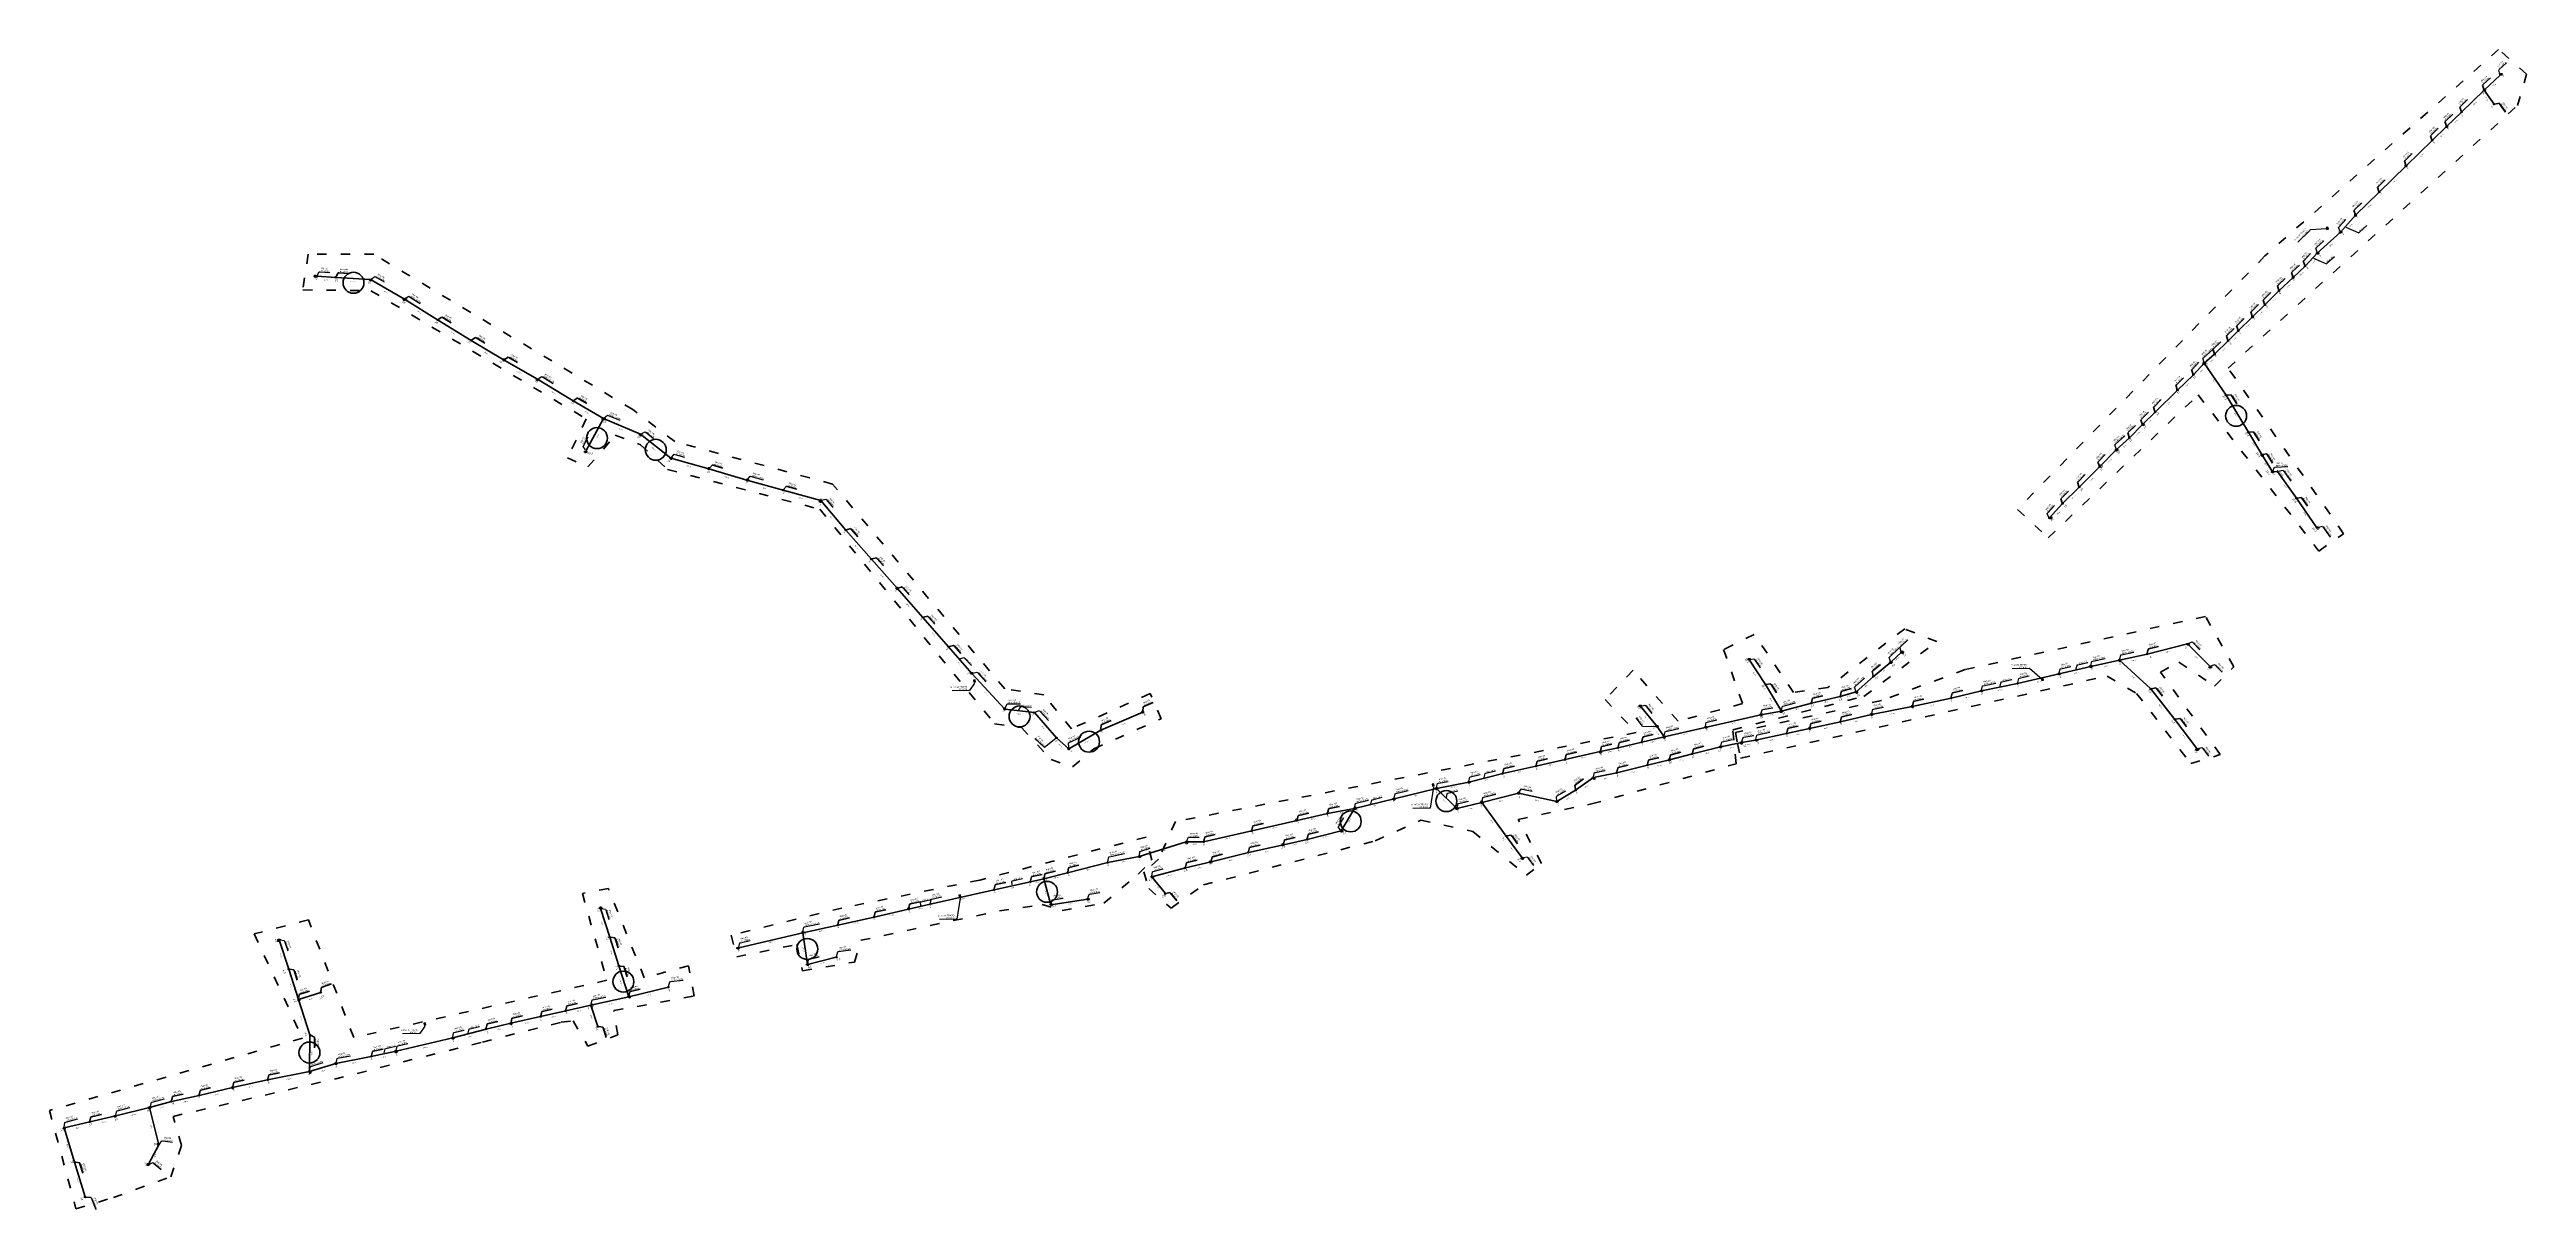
# Model space of a CAD drawing. Header units: metres. Extents: x 7547313 to 7555771, y 5771206 to 5789306.
# Drawn here: x 7547313 to 7550456, y 5783965 to 5785438 of the extents above; entities that cross this region are included whole.
import ezdxf
from ezdxf import colors
from ezdxf.entities.mleader import LeaderData, LeaderLine
from ezdxf.math import Vec2, Vec3

# ---------------------------------------------------------------- set-up
doc = ezdxf.new("R2010")
doc.units = ezdxf.units.M
doc.linetypes.add('GCAD_ISO03W100', pattern=[30, 12, -18])
for name, color, linetype, lineweight in [('!TELE', 30, 'SCARPLINE1A', 50), ('!trafo', 6, 'GCAD_ISO03W100', 50), ('!trafo_05-0181', 6, 'GCAD_ISO03W100', 50), ('!trafo_05-0739', 6, 'GCAD_ISO03W100', 50), ('!trafo_05-0917', 6, 'GCAD_ISO03W100', 50), ('!trafo_05-0918', 6, 'GCAD_ISO03W100', 50), ('!trafo_05-1067', 6, 'GCAD_ISO03W100', 50), ('!trafo_05-1069', 6, 'GCAD_ISO03W100', 50), ('_MM LINIA Sn', 40, 'Continuous', 30), ('_numery', 7, 'Continuous', 40), ('_PRZEWIESZENIA', 6, 'Continuous', 50)]:
    doc.layers.add(name, color=color, linetype=linetype, lineweight=lineweight)
for name, color, linetype in [('!wymiary', 7, 'Continuous'), ('_MM mufy', 3, 'Continuous'), ('_MM opisy', 7, 'Continuous'), ('_MM slupy', 5, 'Continuous'), ('_mm trafo', 3, 'Continuous'), ('DIM', 7, 'Continuous')]:
    doc.layers.add(name, color=color, linetype=linetype)
doc.layers.add('_arkusze model', color=7, linetype='Continuous', lineweight=50, plot=False)
doc.styles.get("Standard").update_dxf_attribs({"font": 'arial.ttf'})
doc.linetypes.add('SCARPLINE1A', pattern='A,2,[150,AAA.SHX,S=1,R=0,X=0,Y=0],1e-11', length=2)
doc.dimstyles.new('opis linie', dxfattribs={"dimtxt": 1.5, "dimasz": 0.18, "dimexe": 0.18, "dimexo": 0.0625, "dimgap": 2.5, "dimtad": 4, "dimdec": 0, "dimzin": 0, "dimdsep": 46, "dimtxsty": 'Standard', "dimcen": 0.09, "dimse1": 1, "dimse2": 1, "dimsd1": 1, "dimsd2": 1, "dimclrt": 256, "dimadec": 0, "dimazin": 0, "dimtfac": 1, "dimtdec": 0, "dimtofl": 0, "dimtmove": 0, "dimatfit": 3, "dimfxl": 1, "dimtfill": 1, "dimtolj": 1, "dimtzin": 0, "dimarcsym": 0})

# ---------------------------------------------------------------- blocks, each defined once
blk = doc.blocks.new('*D11')
at = {"layer": 'Defpoints', "color": 0}
for p in [(7549130.9, 5784482.7), (7549161.1, 5784439.8), (7549161.7, 5784440.2)]:
    blk.add_point(p, dxfattribs=at)
at = {"layer": '!wymiary', "insert": (7549143.1, 5784459.1), "char_height": 1.5, "attachment_point": 5, "rotation": 306.0244, "bg_fill": 3, "box_fill_scale": 1.1, "bg_fill_color": 9, "bg_fill_true_color": 13158600, "bg_fill_transparency": 0}
blk.add_mtext('\\A1;- 52 m -', dxfattribs=at)
blk = doc.blocks.new('*D12')
at = {"layer": '!wymiary', "insert": (7549168.5, 5784424.1), "char_height": 1.5, "attachment_point": 5, "rotation": 306.0171, "bg_fill": 3, "box_fill_scale": 1.1, "bg_fill_color": 9, "bg_fill_true_color": 13158600, "bg_fill_transparency": 0}
blk.add_mtext('\\A1;- 34 m -', dxfattribs=at)
at = {"layer": 'Defpoints', "color": 0}
for p in [(7549161.7, 5784440.2), (7549181.2, 5784412.2), (7549181.8, 5784412.7)]:
    blk.add_point(p, dxfattribs=at)
blk = doc.blocks.new('*D13')
at = {"layer": 'Defpoints', "color": 0}
for p in [(7549939.9, 5784663.5), (7549978.9, 5784626.4), (7549979.5, 5784626.9)]:
    blk.add_point(p, dxfattribs=at)
at = {"layer": '!wymiary', "insert": (7549956.9, 5784642.3), "char_height": 1.5, "attachment_point": 5, "rotation": 317.2129, "bg_fill": 3, "box_fill_scale": 1.1, "bg_fill_color": 9, "bg_fill_true_color": 13158600, "bg_fill_transparency": 0}
blk.add_mtext('\\A1;- 54 m -', dxfattribs=at)
blk = doc.blocks.new('*D14')
at = {"layer": 'Defpoints', "color": 0}
blk.add_point((7549979.5, 5784626.9), dxfattribs=at)
at = {"layer": '!wymiary', "insert": (7549991.7, 5784605.1), "char_height": 1.5, "attachment_point": 5, "rotation": 308.4432, "bg_fill": 3, "box_fill_scale": 1.1, "bg_fill_color": 9, "bg_fill_true_color": 13158600, "bg_fill_transparency": 0}
blk.add_mtext('\\A1;- 49 m -', dxfattribs=at)
at = {"layer": 'Defpoints', "color": 0}
for p in [(7550009.6, 5784587.7), (7550010.2, 5784588.2)]:
    blk.add_point(p, dxfattribs=at)
blk = doc.blocks.new('*D15')
at = {"layer": 'Defpoints', "color": 0}
blk.add_point((7550010.2, 5784588.2), dxfattribs=at)
at = {"layer": '!wymiary', "insert": (7550020.9, 5784567.2), "char_height": 1.5, "attachment_point": 5, "rotation": 306.9504, "bg_fill": 3, "box_fill_scale": 1.1, "bg_fill_color": 9, "bg_fill_true_color": 13158600, "bg_fill_transparency": 0}
blk.add_mtext('\\A1;- 46 m -', dxfattribs=at)
at = {"layer": 'Defpoints', "color": 0}
for p in [(7550037.5, 5784550.7), (7550038.1, 5784551.1)]:
    blk.add_point(p, dxfattribs=at)
blk = doc.blocks.new('*D16')
at = {"layer": '!wymiary', "insert": (7549476.8, 5784646.3), "char_height": 1.5, "attachment_point": 5, "rotation": 302.7473, "bg_fill": 3, "box_fill_scale": 1.1, "bg_fill_color": 9, "bg_fill_true_color": 13158600, "bg_fill_transparency": 0}
blk.add_mtext('\\A1;- 38 m -', dxfattribs=at)
at = {"layer": 'Defpoints', "color": 0}
for p in [(7549469.7, 5784664.6), (7549489.9, 5784631.9), (7549490.6, 5784632.3)]:
    blk.add_point(p, dxfattribs=at)
blk = doc.blocks.new('*D17')
at = {"layer": '!wymiary', "insert": (7549497.4, 5784613.3), "char_height": 1.5, "attachment_point": 5, "rotation": 301.2212, "bg_fill": 3, "box_fill_scale": 1.1, "bg_fill_color": 9, "bg_fill_true_color": 13158600, "bg_fill_transparency": 0}
blk.add_mtext('\\A1;- 39 m -', dxfattribs=at)
at = {"layer": 'Defpoints', "color": 0}
for p in [(7549490.6, 5784632.3), (7549510.4, 5784598.1), (7549511, 5784598.5)]:
    blk.add_point(p, dxfattribs=at)
blk = doc.blocks.new('*D18')
at = {"layer": '!wymiary', "insert": (7549339.4, 5784589.6), "char_height": 1.5, "attachment_point": 5, "rotation": 309.4337, "bg_fill": 3, "box_fill_scale": 1.1, "bg_fill_color": 9, "bg_fill_true_color": 13158600, "bg_fill_transparency": 0}
blk.add_mtext('\\A1;- 34 m -', dxfattribs=at)
at = {"layer": 'Defpoints', "color": 0}
for p in [(7549331.7, 5784605.2), (7549352.7, 5784578.5), (7549353.3, 5784579)]:
    blk.add_point(p, dxfattribs=at)
blk = doc.blocks.new('*D19')
at = {"layer": '!wymiary', "insert": (7549354.3, 5784570.4), "char_height": 1.5, "attachment_point": 5, "rotation": 304.2253, "bg_fill": 3, "box_fill_scale": 1.1, "bg_fill_color": 9, "bg_fill_true_color": 13158600, "bg_fill_transparency": 0}
blk.add_mtext('\\A1;- 15 m -', dxfattribs=at)
at = {"layer": 'Defpoints', "color": 0}
for p in [(7549353.3, 5784579), (7549361.4, 5784565.8), (7549362, 5784566.2)]:
    blk.add_point(p, dxfattribs=at)
blk = doc.blocks.new('*D20')
at = {"layer": 'Defpoints', "color": 0}
for p in [(7547440.2, 5784096), (7547451, 5784048.2), (7547451.7, 5784048.4)]:
    blk.add_point(p, dxfattribs=at)
at = {"layer": '!wymiary', "insert": (7547442.1, 5784071.2), "char_height": 1.5, "attachment_point": 5, "rotation": 283.574, "bg_fill": 3, "box_fill_scale": 1.1, "bg_fill_color": 9, "bg_fill_true_color": 13158600, "bg_fill_transparency": 0}
blk.add_mtext('\\A1;- 49 m -', dxfattribs=at)
blk = doc.blocks.new('*D21')
at = {"layer": '!wymiary', "insert": (7547447.4, 5784035), "char_height": 1.5, "attachment_point": 5, "rotation": 61.8514, "bg_fill": 3, "box_fill_scale": 1.1, "bg_fill_color": 9, "bg_fill_true_color": 13158600, "bg_fill_transparency": 0}
blk.add_mtext('\\A1;- 28 m -', dxfattribs=at)
at = {"layer": 'Defpoints', "color": 0}
for p in [(7547451.7, 5784048.4), (7547438, 5784024.4), (7547438.7, 5784024)]:
    blk.add_point(p, dxfattribs=at)
blk = doc.blocks.new('*D41')
at = {"layer": '!wymiary', "insert": (7547644.5, 5784233.4), "char_height": 1.5, "attachment_point": 5, "rotation": 17.9309, "bg_fill": 3, "box_fill_scale": 1.1, "bg_fill_color": 9, "bg_fill_true_color": 13158600, "bg_fill_transparency": 0}
blk.add_mtext('\\A1;- 30 m -', dxfattribs=at)
at = {"layer": 'Defpoints', "color": 0}
for p in [(7547629.2, 5784232.7), (7547657.3, 5784241.8), (7547657.5, 5784241.1)]:
    blk.add_point(p, dxfattribs=at)
blk = doc.blocks.new('*D42')
at = {"layer": 'Defpoints', "color": 0}
blk.add_point((7547604.6, 5784308.5), dxfattribs=at)
at = {"layer": '!wymiary', "insert": (7547606.9, 5784288.7), "char_height": 1.5, "attachment_point": 5, "rotation": 288.1714, "bg_fill": 3, "box_fill_scale": 1.1, "bg_fill_color": 9, "bg_fill_true_color": 13158600, "bg_fill_transparency": 0}
blk.add_mtext('\\A1;- 39 m -', dxfattribs=at)
at = {"layer": 'Defpoints', "color": 0}
for p in [(7547616.1, 5784271.1), (7547616.8, 5784271.4)]:
    blk.add_point(p, dxfattribs=at)
blk = doc.blocks.new('*D43')
at = {"layer": 'Defpoints', "color": 0}
blk.add_point((7547616.8, 5784271.4), dxfattribs=at)
at = {"layer": '!wymiary', "insert": (7547619.2, 5784250.8), "char_height": 1.5, "attachment_point": 5, "rotation": 287.8205, "bg_fill": 3, "box_fill_scale": 1.1, "bg_fill_color": 9, "bg_fill_true_color": 13158600, "bg_fill_transparency": 0}
blk.add_mtext('\\A1;- 41 m -', dxfattribs=at)
at = {"layer": 'Defpoints', "color": 0}
for p in [(7547628.5, 5784232.5), (7547629.2, 5784232.7)]:
    blk.add_point(p, dxfattribs=at)
blk = doc.blocks.new('*D44')
at = {"layer": 'Defpoints', "color": 0}
for p in [(7547629.2, 5784232.7), (7547642.9, 5784187.8), (7547643.6, 5784188)]:
    blk.add_point(p, dxfattribs=at)
at = {"layer": '!wymiary', "insert": (7547632.6, 5784209.2), "char_height": 1.5, "attachment_point": 5, "rotation": 287.8382, "bg_fill": 3, "box_fill_scale": 1.1, "bg_fill_color": 9, "bg_fill_true_color": 13158600, "bg_fill_transparency": 0}
blk.add_mtext('\\A1;- 47 m -', dxfattribs=at)
blk = doc.blocks.new('*D45')
at = {"layer": 'Defpoints', "color": 0}
for p in [(7547643.6, 5784188), (7547642.4, 5784141.3), (7547643.2, 5784141.3)]:
    blk.add_point(p, dxfattribs=at)
at = {"layer": '!wymiary', "insert": (7547645.9, 5784164.6), "char_height": 1.5, "attachment_point": 5, "rotation": 89.5261, "bg_fill": 3, "box_fill_scale": 1.1, "bg_fill_color": 9, "bg_fill_true_color": 13158600, "bg_fill_transparency": 0}
blk.add_mtext('\\A1;- 47 m -', dxfattribs=at)
blk = doc.blocks.new('*D46')
at = {"layer": '!wymiary', "insert": (7548000.8, 5784210.9), "char_height": 1.5, "attachment_point": 5, "rotation": 287.7383, "bg_fill": 3, "box_fill_scale": 1.1, "bg_fill_color": 9, "bg_fill_true_color": 13158600, "bg_fill_transparency": 0}
blk.add_mtext('\\A1;- 29 m -', dxfattribs=at)
at = {"layer": 'Defpoints', "color": 0}
for p in [(7548000.2, 5784225.8), (7548008.2, 5784198.3), (7548009, 5784198.5)]:
    blk.add_point(p, dxfattribs=at)
blk = doc.blocks.new('*D47')
at = {"layer": '!wymiary', "insert": (7548014.3, 5784328.9), "char_height": 1.5, "attachment_point": 5, "rotation": 287.8969, "bg_fill": 3, "box_fill_scale": 1.1, "bg_fill_color": 9, "bg_fill_true_color": 13158600, "bg_fill_transparency": 0}
blk.add_mtext('\\A1;- 38 m -', dxfattribs=at)
at = {"layer": 'Defpoints', "color": 0}
for p in [(7548012.3, 5784348.2), (7548023.3, 5784311.9), (7548024, 5784312.1)]:
    blk.add_point(p, dxfattribs=at)
blk = doc.blocks.new('*D48')
at = {"layer": 'Defpoints', "color": 0}
blk.add_point((7548024, 5784312.1), dxfattribs=at)
at = {"layer": '!wymiary', "insert": (7548026.1, 5784292.5), "char_height": 1.5, "attachment_point": 5, "rotation": 287.8739, "bg_fill": 3, "box_fill_scale": 1.1, "bg_fill_color": 9, "bg_fill_true_color": 13158600, "bg_fill_transparency": 0}
blk.add_mtext('\\A1;- 39 m -', dxfattribs=at)
at = {"layer": 'Defpoints', "color": 0}
for p in [(7548035.1, 5784275.2), (7548035.8, 5784275.4)]:
    blk.add_point(p, dxfattribs=at)
blk = doc.blocks.new('*D49')
at = {"layer": 'Defpoints', "color": 0}
blk.add_point((7548035.8, 5784275.4), dxfattribs=at)
at = {"layer": '!wymiary', "insert": (7548038.1, 5784254.7), "char_height": 1.5, "attachment_point": 5, "rotation": 287.3757, "bg_fill": 3, "box_fill_scale": 1.1, "bg_fill_color": 9, "bg_fill_true_color": 13158600, "bg_fill_transparency": 0}
blk.add_mtext('\\A1;- 41 m -', dxfattribs=at)
at = {"layer": 'Defpoints', "color": 0}
for p in [(7548047.4, 5784236.1), (7548048.1, 5784236.3)]:
    blk.add_point(p, dxfattribs=at)
blk = doc.blocks.new('*D50')
at = {"layer": 'Defpoints', "color": 0}
for p in [(7547345, 5784026.5), (7547345.7, 5784026.7), (7547358.3, 5783982.4)]:
    blk.add_point(p, dxfattribs=at)
at = {"layer": '!wymiary', "insert": (7547349.2, 5784003.7), "char_height": 1.5, "attachment_point": 5, "rotation": 286.7076, "bg_fill": 3, "box_fill_scale": 1.1, "bg_fill_color": 9, "bg_fill_true_color": 13158600, "bg_fill_transparency": 0}
blk.add_mtext('\\A1;- 46 m -', dxfattribs=at)
blk = doc.blocks.new('*D51')
at = {"layer": 'Defpoints', "color": 0}
for p in [(7547331.7, 5784069.9), (7547332.5, 5784070.2), (7547345, 5784026.5)]:
    blk.add_point(p, dxfattribs=at)
at = {"layer": '!wymiary', "insert": (7547336, 5784047.5), "char_height": 1.5, "attachment_point": 5, "rotation": 287.0072, "bg_fill": 3, "box_fill_scale": 1.1, "bg_fill_color": 9, "bg_fill_true_color": 13158600, "bg_fill_transparency": 0}
blk.add_mtext('\\A1;- 45 m -', dxfattribs=at)
blk = doc.blocks.new('*D52')
at = {"layer": '!wymiary', "insert": (7547348.9, 5784069.8), "char_height": 1.5, "attachment_point": 5, "rotation": 13.143, "bg_fill": 3, "box_fill_scale": 1.1, "bg_fill_color": 9, "bg_fill_true_color": 13158600, "bg_fill_transparency": 0}
blk.add_mtext('\\A1;- 33 m -', dxfattribs=at)
at = {"layer": 'Defpoints', "color": 0}
for p in [(7547364.2, 5784077.5), (7547364.3, 5784076.8), (7547331.7, 5784069.9)]:
    blk.add_point(p, dxfattribs=at)
blk = doc.blocks.new('*D53')
at = {"layer": '!wymiary', "insert": (7547381.6, 5784077.4), "char_height": 1.5, "attachment_point": 5, "rotation": 12.9236, "bg_fill": 3, "box_fill_scale": 1.1, "bg_fill_color": 9, "bg_fill_true_color": 13158600, "bg_fill_transparency": 0}
blk.add_mtext('\\A1;- 34 m -', dxfattribs=at)
at = {"layer": 'Defpoints', "color": 0}
for p in [(7547364.2, 5784077.5), (7547397.2, 5784085.1), (7547397.3, 5784084.3)]:
    blk.add_point(p, dxfattribs=at)
blk = doc.blocks.new('*D54')
at = {"layer": 'Defpoints', "color": 0}
for p in [(7547397.2, 5784085.1), (7547440.2, 5784096), (7547440.4, 5784095.3)]:
    blk.add_point(p, dxfattribs=at)
at = {"layer": '!wymiary', "insert": (7547419.7, 5784086.7), "char_height": 1.5, "attachment_point": 5, "rotation": 14.197, "bg_fill": 3, "box_fill_scale": 1.1, "bg_fill_color": 9, "bg_fill_true_color": 13158600, "bg_fill_transparency": 0}
blk.add_mtext('\\A1;- 44 m -', dxfattribs=at)
blk = doc.blocks.new('*D55')
at = {"layer": '!wymiary', "insert": (7547455.1, 5784095.9), "char_height": 1.5, "attachment_point": 5, "rotation": 15.1883, "bg_fill": 3, "box_fill_scale": 1.1, "bg_fill_color": 9, "bg_fill_true_color": 13158600, "bg_fill_transparency": 0}
blk.add_mtext('\\A1;- 29 m -', dxfattribs=at)
at = {"layer": 'Defpoints', "color": 0}
for p in [(7547467.9, 5784103.5), (7547468.1, 5784102.8), (7547440.2, 5784096)]:
    blk.add_point(p, dxfattribs=at)
blk = doc.blocks.new('*D56')
at = {"layer": '!wymiary', "insert": (7547486.2, 5784103.4), "char_height": 1.5, "attachment_point": 5, "rotation": 12.3555, "bg_fill": 3, "box_fill_scale": 1.1, "bg_fill_color": 9, "bg_fill_true_color": 13158600, "bg_fill_transparency": 0}
blk.add_mtext('\\A1;- 36 m -', dxfattribs=at)
at = {"layer": 'Defpoints', "color": 0}
for p in [(7547467.9, 5784103.5), (7547502.9, 5784111.1), (7547503, 5784110.4)]:
    blk.add_point(p, dxfattribs=at)
blk = doc.blocks.new('*D57')
at = {"layer": 'Defpoints', "color": 0}
for p in [(7547502.9, 5784111.1), (7547545.4, 5784121.4), (7547545.6, 5784120.7)]:
    blk.add_point(p, dxfattribs=at)
at = {"layer": '!wymiary', "insert": (7547525.1, 5784112.4), "char_height": 1.5, "attachment_point": 5, "rotation": 13.5621, "bg_fill": 3, "box_fill_scale": 1.1, "bg_fill_color": 9, "bg_fill_true_color": 13158600, "bg_fill_transparency": 0}
blk.add_mtext('\\A1;- 44 m -', dxfattribs=at)
blk = doc.blocks.new('*D58')
at = {"layer": 'Defpoints', "color": 0}
for p in [(7547545.4, 5784121.4), (7547589.9, 5784130.8), (7547590, 5784130.1)]:
    blk.add_point(p, dxfattribs=at)
at = {"layer": '!wymiary', "insert": (7547568.5, 5784122.2), "char_height": 1.5, "attachment_point": 5, "rotation": 11.9245, "bg_fill": 3, "box_fill_scale": 1.1, "bg_fill_color": 9, "bg_fill_true_color": 13158600, "bg_fill_transparency": 0}
blk.add_mtext('\\A1;- 45 m -', dxfattribs=at)
blk = doc.blocks.new('*D59')
at = {"layer": 'Defpoints', "color": 0}
for p in [(7547643.2, 5784141.3), (7547643.3, 5784140.5), (7547589.9, 5784130.8)]:
    blk.add_point(p, dxfattribs=at)
at = {"layer": '!wymiary', "insert": (7547617.3, 5784132.1), "char_height": 1.5, "attachment_point": 5, "rotation": 11.1037, "bg_fill": 3, "box_fill_scale": 1.1, "bg_fill_color": 9, "bg_fill_true_color": 13158600, "bg_fill_transparency": 0}
blk.add_mtext('\\A1;- 54 m -', dxfattribs=at)
blk = doc.blocks.new('*D60')
at = {"layer": '!wymiary', "insert": (7547661.1, 5784142.7), "char_height": 1.5, "attachment_point": 5, "rotation": 17.3352, "bg_fill": 3, "box_fill_scale": 1.1, "bg_fill_color": 9, "bg_fill_true_color": 13158600, "bg_fill_transparency": 0}
blk.add_mtext('\\A1;- 35 m -', dxfattribs=at)
at = {"layer": 'Defpoints', "color": 0}
for p in [(7547643.2, 5784141.3), (7547676.7, 5784151.7), (7547676.9, 5784151)]:
    blk.add_point(p, dxfattribs=at)
blk = doc.blocks.new('*D61')
at = {"layer": 'Defpoints', "color": 0}
for p in [(7547676.7, 5784151.7), (7547721.4, 5784160.7), (7547721.6, 5784159.9)]:
    blk.add_point(p, dxfattribs=at)
at = {"layer": '!wymiary', "insert": (7547699.8, 5784152.3), "char_height": 1.5, "attachment_point": 5, "rotation": 11.3282, "bg_fill": 3, "box_fill_scale": 1.1, "bg_fill_color": 9, "bg_fill_true_color": 13158600, "bg_fill_transparency": 0}
blk.add_mtext('\\A1;- 46 m -', dxfattribs=at)
blk = doc.blocks.new('*D62')
at = {"layer": '!wymiary', "insert": (7547738, 5784160.1), "char_height": 1.5, "attachment_point": 5, "rotation": 11.8383, "bg_fill": 3, "box_fill_scale": 1.1, "bg_fill_color": 9, "bg_fill_true_color": 13158600, "bg_fill_transparency": 0}
blk.add_mtext('\\A1;- 32 m -', dxfattribs=at)
at = {"layer": 'Defpoints', "color": 0}
for p in [(7547753, 5784167.3), (7547753.1, 5784166.6), (7547721.4, 5784160.7)]:
    blk.add_point(p, dxfattribs=at)
blk = doc.blocks.new('*D63')
at = {"layer": 'Defpoints', "color": 0}
for p in [(7547753, 5784167.3), (7547824.8, 5784184.2), (7547825, 5784183.4)]:
    blk.add_point(p, dxfattribs=at)
at = {"layer": '!wymiary', "insert": (7547789.8, 5784171.8), "char_height": 1.5, "attachment_point": 5, "rotation": 13.2262, "bg_fill": 3, "box_fill_scale": 1.1, "bg_fill_color": 9, "bg_fill_true_color": 13158600, "bg_fill_transparency": 0}
blk.add_mtext('\\A1;- 74 m -', dxfattribs=at)
blk = doc.blocks.new('*D64')
at = {"layer": 'Defpoints', "color": 0}
for p in [(7547824.8, 5784184.2), (7547867.1, 5784195.4), (7547867.3, 5784194.7)]:
    blk.add_point(p, dxfattribs=at)
at = {"layer": '!wymiary', "insert": (7547847, 5784185.9), "char_height": 1.5, "attachment_point": 5, "rotation": 14.8307, "bg_fill": 3, "box_fill_scale": 1.1, "bg_fill_color": 9, "bg_fill_true_color": 13158600, "bg_fill_transparency": 0}
blk.add_mtext('\\A1;- 44 m -', dxfattribs=at)
blk = doc.blocks.new('*D65')
at = {"layer": '!wymiary', "insert": (7547883.8, 5784195.1), "char_height": 1.5, "attachment_point": 5, "rotation": 12.9731, "bg_fill": 3, "box_fill_scale": 1.1, "bg_fill_color": 9, "bg_fill_true_color": 13158600, "bg_fill_transparency": 0}
blk.add_mtext('\\A1;- 32 m -', dxfattribs=at)
at = {"layer": 'Defpoints', "color": 0}
for p in [(7547898.6, 5784202.6), (7547898.7, 5784201.9), (7547867.1, 5784195.4)]:
    blk.add_point(p, dxfattribs=at)
blk = doc.blocks.new('*D66')
at = {"layer": 'Defpoints', "color": 0}
blk.add_point((7547898.6, 5784202.6), dxfattribs=at)
at = {"layer": '!wymiary', "insert": (7547918.4, 5784203), "char_height": 1.5, "attachment_point": 5, "rotation": 12.7244, "bg_fill": 3, "box_fill_scale": 1.1, "bg_fill_color": 9, "bg_fill_true_color": 13158600, "bg_fill_transparency": 0}
blk.add_mtext('\\A1;- 39 m -', dxfattribs=at)
at = {"layer": 'Defpoints', "color": 0}
for p in [(7547936.4, 5784211.2), (7547936.6, 5784210.4)]:
    blk.add_point(p, dxfattribs=at)
blk = doc.blocks.new('*D67')
at = {"layer": '!wymiary', "insert": (7547953.2, 5784210.9), "char_height": 1.5, "attachment_point": 5, "rotation": 12.8518, "bg_fill": 3, "box_fill_scale": 1.1, "bg_fill_color": 9, "bg_fill_true_color": 13158600, "bg_fill_transparency": 0}
blk.add_mtext('\\A1;- 33 m -', dxfattribs=at)
at = {"layer": 'Defpoints', "color": 0}
for p in [(7547936.4, 5784211.2), (7547968.2, 5784218.4), (7547968.4, 5784217.7)]:
    blk.add_point(p, dxfattribs=at)
blk = doc.blocks.new('*D68')
at = {"layer": '!wymiary', "insert": (7547985.1, 5784218.2), "char_height": 1.5, "attachment_point": 5, "rotation": 12.9877, "bg_fill": 3, "box_fill_scale": 1.1, "bg_fill_color": 9, "bg_fill_true_color": 13158600, "bg_fill_transparency": 0}
blk.add_mtext('\\A1;- 33 m -', dxfattribs=at)
at = {"layer": 'Defpoints', "color": 0}
for p in [(7547968.2, 5784218.4), (7548000.2, 5784225.8), (7548000.4, 5784225.1)]:
    blk.add_point(p, dxfattribs=at)
blk = doc.blocks.new('*D69')
at = {"layer": 'Defpoints', "color": 0}
for p in [(7548048.1, 5784236.3), (7548048.2, 5784235.6), (7548000.2, 5784225.8)]:
    blk.add_point(p, dxfattribs=at)
at = {"layer": '!wymiary', "insert": (7548025, 5784227.1), "char_height": 1.5, "attachment_point": 5, "rotation": 12.3816, "bg_fill": 3, "box_fill_scale": 1.1, "bg_fill_color": 9, "bg_fill_true_color": 13158600, "bg_fill_transparency": 0}
blk.add_mtext('\\A1;- 49 m -', dxfattribs=at)
blk = doc.blocks.new('*D70')
at = {"layer": 'Defpoints', "color": 0}
for p in [(7548048.1, 5784236.3), (7548098.6, 5784248.3), (7548098.8, 5784247.5)]:
    blk.add_point(p, dxfattribs=at)
at = {"layer": '!wymiary', "insert": (7548074.3, 5784238.4), "char_height": 1.5, "attachment_point": 5, "rotation": 13.3092, "bg_fill": 3, "box_fill_scale": 1.1, "bg_fill_color": 9, "bg_fill_true_color": 13158600, "bg_fill_transparency": 0}
blk.add_mtext('\\A1;- 52 m -', dxfattribs=at)
blk = doc.blocks.new('*D71')
at = {"layer": 'Defpoints', "color": 0}
for p in [(7548016.3, 5784969.9), (7548016.9, 5784969.5)]:
    blk.add_point(p, dxfattribs=at)
at = {"layer": '!wymiary', "insert": (7548008.7, 5784947.7), "char_height": 1.5, "attachment_point": 5, "rotation": 61.3911, "bg_fill": 3, "box_fill_scale": 1.1, "bg_fill_color": 9, "bg_fill_true_color": 13158600, "bg_fill_transparency": 0}
blk.add_mtext('\\A1;- 46 m -', dxfattribs=at)
at = {"layer": 'Defpoints', "color": 0}
blk.add_point((7547994.1, 5784929.3), dxfattribs=at)
blk = doc.blocks.new('*D72')
at = {"layer": '!wymiary', "insert": (7547664, 5785145.6), "char_height": 1.5, "attachment_point": 5, "rotation": 357.0265, "bg_fill": 3, "box_fill_scale": 1.1, "bg_fill_color": 9, "bg_fill_true_color": 13158600, "bg_fill_transparency": 0}
blk.add_mtext('\\A1;- 24 m -', dxfattribs=at)
at = {"layer": 'Defpoints', "color": 0}
for p in [(7547652.2, 5785150.3), (7547676.3, 5785149), (7547676.3, 5785148.3)]:
    blk.add_point(p, dxfattribs=at)
blk = doc.blocks.new('*D73')
at = {"layer": 'Defpoints', "color": 0}
for p in [(7547676.3, 5785149), (7547720.5, 5785145.6), (7547720.6, 5785146.3)]:
    blk.add_point(p, dxfattribs=at)
at = {"layer": '!wymiary', "insert": (7547698.2, 5785143.7), "char_height": 1.5, "attachment_point": 5, "rotation": 356.5412, "bg_fill": 3, "box_fill_scale": 1.1, "bg_fill_color": 9, "bg_fill_true_color": 13158600, "bg_fill_transparency": 0}
blk.add_mtext('\\A1;- 44 m -', dxfattribs=at)
blk = doc.blocks.new('*D74')
at = {"layer": 'Defpoints', "color": 0}
for p in [(7547720.6, 5785146.3), (7547763.3, 5785120.8), (7547763.7, 5785121.4)]:
    blk.add_point(p, dxfattribs=at)
at = {"layer": '!wymiary', "insert": (7547740.1, 5785130.4), "char_height": 1.5, "attachment_point": 5, "rotation": 329.971, "bg_fill": 3, "box_fill_scale": 1.1, "bg_fill_color": 9, "bg_fill_true_color": 13158600, "bg_fill_transparency": 0}
blk.add_mtext('\\A1;- 50 m -', dxfattribs=at)
blk = doc.blocks.new('*D75')
at = {"layer": 'Defpoints', "color": 0}
for p in [(7547805.3, 5785094.4), (7547805.7, 5785095)]:
    blk.add_point(p, dxfattribs=at)
at = {"layer": '!wymiary', "insert": (7547782.6, 5785104.8), "char_height": 1.5, "attachment_point": 5, "rotation": 327.8644, "bg_fill": 3, "box_fill_scale": 1.1, "bg_fill_color": 9, "bg_fill_true_color": 13158600, "bg_fill_transparency": 0}
blk.add_mtext('\\A1;- 50 m -', dxfattribs=at)
at = {"layer": 'Defpoints', "color": 0}
blk.add_point((7547763.7, 5785121.4), dxfattribs=at)
blk = doc.blocks.new('*D76')
at = {"layer": 'Defpoints', "color": 0}
for p in [(7547847.9, 5785068.4), (7547848.3, 5785069)]:
    blk.add_point(p, dxfattribs=at)
at = {"layer": '!wymiary', "insert": (7547824.9, 5785078.6), "char_height": 1.5, "attachment_point": 5, "rotation": 328.6299, "bg_fill": 3, "box_fill_scale": 1.1, "bg_fill_color": 9, "bg_fill_true_color": 13158600, "bg_fill_transparency": 0}
blk.add_mtext('\\A1;- 50 m -', dxfattribs=at)
at = {"layer": 'Defpoints', "color": 0}
blk.add_point((7547805.7, 5785095), dxfattribs=at)
blk = doc.blocks.new('*D77')
at = {"layer": 'Defpoints', "color": 0}
for p in [(7547889.6, 5785043.4), (7547889.9, 5785044.1)]:
    blk.add_point(p, dxfattribs=at)
at = {"layer": '!wymiary', "insert": (7547867.1, 5785053.1), "char_height": 1.5, "attachment_point": 5, "rotation": 329.0476, "bg_fill": 3, "box_fill_scale": 1.1, "bg_fill_color": 9, "bg_fill_true_color": 13158600, "bg_fill_transparency": 0}
blk.add_mtext('\\A1;- 49 m -', dxfattribs=at)
at = {"layer": 'Defpoints', "color": 0}
blk.add_point((7547848.3, 5785069), dxfattribs=at)
blk = doc.blocks.new('*D78')
at = {"layer": 'Defpoints', "color": 0}
for p in [(7547931.9, 5785019.1), (7547932.3, 5785019.7)]:
    blk.add_point(p, dxfattribs=at)
at = {"layer": '!wymiary', "insert": (7547909.1, 5785028.4), "char_height": 1.5, "attachment_point": 5, "rotation": 330.0766, "bg_fill": 3, "box_fill_scale": 1.1, "bg_fill_color": 9, "bg_fill_true_color": 13158600, "bg_fill_transparency": 0}
blk.add_mtext('\\A1;- 49 m -', dxfattribs=at)
at = {"layer": 'Defpoints', "color": 0}
blk.add_point((7547889.9, 5785044.1), dxfattribs=at)
blk = doc.blocks.new('*D79')
at = {"layer": 'Defpoints', "color": 0}
for p in [(7547932.3, 5785019.7), (7547977.4, 5784991.7), (7547977.8, 5784992.3)]:
    blk.add_point(p, dxfattribs=at)
at = {"layer": '!wymiary', "insert": (7547953, 5785002.6), "char_height": 1.5, "attachment_point": 5, "rotation": 328.9671, "bg_fill": 3, "box_fill_scale": 1.1, "bg_fill_color": 9, "bg_fill_true_color": 13158600, "bg_fill_transparency": 0}
blk.add_mtext('\\A1;- 53 m -', dxfattribs=at)
blk = doc.blocks.new('*D80')
at = {"layer": 'Defpoints', "color": 0}
for p in [(7548015.9, 5784969.3), (7548016.3, 5784969.9)]:
    blk.add_point(p, dxfattribs=at)
at = {"layer": '!wymiary', "insert": (7547995, 5784977.6), "char_height": 1.5, "attachment_point": 5, "rotation": 329.7731, "bg_fill": 3, "box_fill_scale": 1.1, "bg_fill_color": 9, "bg_fill_true_color": 13158600, "bg_fill_transparency": 0}
blk.add_mtext('\\A1;- 45 m -', dxfattribs=at)
at = {"layer": 'Defpoints', "color": 0}
blk.add_point((7547977.8, 5784992.3), dxfattribs=at)
blk = doc.blocks.new('*D81')
at = {"layer": 'Defpoints', "color": 0}
for p in [(7548016.3, 5784969.9), (7548062.8, 5784949.4), (7548063.1, 5784950.1)]:
    blk.add_point(p, dxfattribs=at)
at = {"layer": '!wymiary', "insert": (7548038.1, 5784956.3), "char_height": 1.5, "attachment_point": 5, "rotation": 337.011, "bg_fill": 3, "box_fill_scale": 1.1, "bg_fill_color": 9, "bg_fill_true_color": 13158600, "bg_fill_transparency": 0}
blk.add_mtext('\\A1;- 51 m -', dxfattribs=at)
blk = doc.blocks.new('*D82')
at = {"layer": 'Defpoints', "color": 0}
for p in [(7548101.6, 5784919.7), (7548101.1, 5784919.1)]:
    blk.add_point(p, dxfattribs=at)
at = {"layer": '!wymiary', "insert": (7548079.8, 5784931.7), "char_height": 1.5, "attachment_point": 5, "rotation": 321.8127, "bg_fill": 3, "box_fill_scale": 1.1, "bg_fill_color": 9, "bg_fill_true_color": 13158600, "bg_fill_transparency": 0}
blk.add_mtext('\\A1;- 49 m -', dxfattribs=at)
at = {"layer": 'Defpoints', "color": 0}
blk.add_point((7548063.1, 5784950.1), dxfattribs=at)
blk = doc.blocks.new('*D83')
at = {"layer": 'Defpoints', "color": 0}
for p in [(7548101.6, 5784919.7), (7548149.8, 5784905.5), (7548150, 5784906.2)]:
    blk.add_point(p, dxfattribs=at)
at = {"layer": '!wymiary', "insert": (7548124.7, 5784909.1), "char_height": 1.5, "attachment_point": 5, "rotation": 344.4027, "bg_fill": 3, "box_fill_scale": 1.1, "bg_fill_color": 9, "bg_fill_true_color": 13158600, "bg_fill_transparency": 0}
blk.add_mtext('\\A1;- 50 m -', dxfattribs=at)
blk = doc.blocks.new('*D84')
at = {"layer": 'Defpoints', "color": 0}
for p in [(7548150, 5784906.2), (7548198, 5784891), (7548198.2, 5784891.7)]:
    blk.add_point(p, dxfattribs=at)
at = {"layer": '!wymiary', "insert": (7548172.9, 5784895.1), "char_height": 1.5, "attachment_point": 5, "rotation": 343.2166, "bg_fill": 3, "box_fill_scale": 1.1, "bg_fill_color": 9, "bg_fill_true_color": 13158600, "bg_fill_transparency": 0}
blk.add_mtext('\\A1;- 50 m -', dxfattribs=at)
blk = doc.blocks.new('*D85')
at = {"layer": 'Defpoints', "color": 0}
for p in [(7548198.2, 5784891.7), (7548243.9, 5784878.4), (7548244.1, 5784879.1)]:
    blk.add_point(p, dxfattribs=at)
at = {"layer": '!wymiary', "insert": (7548220.1, 5784881.5), "char_height": 1.5, "attachment_point": 5, "rotation": 344.7014, "bg_fill": 3, "box_fill_scale": 1.1, "bg_fill_color": 9, "bg_fill_true_color": 13158600, "bg_fill_transparency": 0}
blk.add_mtext('\\A1;- 48 m -', dxfattribs=at)
blk = doc.blocks.new('*D86')
at = {"layer": 'Defpoints', "color": 0}
for p in [(7548244.1, 5784879.1), (7548291.9, 5784865.3), (7548292.1, 5784866)]:
    blk.add_point(p, dxfattribs=at)
at = {"layer": '!wymiary', "insert": (7548267, 5784868.7), "char_height": 1.5, "attachment_point": 5, "rotation": 344.6876, "bg_fill": 3, "box_fill_scale": 1.1, "bg_fill_color": 9, "bg_fill_true_color": 13158600, "bg_fill_transparency": 0}
blk.add_mtext('\\A1;- 50 m -', dxfattribs=at)
blk = doc.blocks.new('*D87')
at = {"layer": 'Defpoints', "color": 0}
for p in [(7548292.1, 5784866), (7548323.6, 5784828.4)]:
    blk.add_point(p, dxfattribs=at)
at = {"layer": '!wymiary', "insert": (7548304.8, 5784844.6), "char_height": 1.5, "attachment_point": 5, "rotation": 309.9991, "bg_fill": 3, "box_fill_scale": 1.1, "bg_fill_color": 9, "bg_fill_true_color": 13158600, "bg_fill_transparency": 0}
blk.add_mtext('\\A1;- 49 m -', dxfattribs=at)
at = {"layer": 'Defpoints', "color": 0}
blk.add_point((7548323.1, 5784827.9), dxfattribs=at)
blk = doc.blocks.new('*D88')
at = {"layer": 'Defpoints', "color": 0}
for p in [(7548323.6, 5784828.4), (7548356.1, 5784791.4)]:
    blk.add_point(p, dxfattribs=at)
at = {"layer": '!wymiary', "insert": (7548336.8, 5784807.2), "char_height": 1.5, "attachment_point": 5, "rotation": 311.2425, "bg_fill": 3, "box_fill_scale": 1.1, "bg_fill_color": 9, "bg_fill_true_color": 13158600, "bg_fill_transparency": 0}
blk.add_mtext('\\A1;- 49 m -', dxfattribs=at)
at = {"layer": 'Defpoints', "color": 0}
blk.add_point((7548355.5, 5784790.9), dxfattribs=at)
blk = doc.blocks.new('*D89')
at = {"layer": 'Defpoints', "color": 0}
for p in [(7548356.1, 5784791.4), (7548388.8, 5784754.5)]:
    blk.add_point(p, dxfattribs=at)
at = {"layer": '!wymiary', "insert": (7548369.4, 5784770.3), "char_height": 1.5, "attachment_point": 5, "rotation": 311.5054, "bg_fill": 3, "box_fill_scale": 1.1, "bg_fill_color": 9, "bg_fill_true_color": 13158600, "bg_fill_transparency": 0}
blk.add_mtext('\\A1;- 49 m -', dxfattribs=at)
at = {"layer": 'Defpoints', "color": 0}
blk.add_point((7548388.2, 5784754), dxfattribs=at)
blk = doc.blocks.new('*D90')
at = {"layer": 'Defpoints', "color": 0}
for p in [(7548388.8, 5784754.5), (7548421.4, 5784717.4)]:
    blk.add_point(p, dxfattribs=at)
at = {"layer": '!wymiary', "insert": (7548402.1, 5784733.3), "char_height": 1.5, "attachment_point": 5, "rotation": 311.41, "bg_fill": 3, "box_fill_scale": 1.1, "bg_fill_color": 9, "bg_fill_true_color": 13158600, "bg_fill_transparency": 0}
blk.add_mtext('\\A1;- 49 m -', dxfattribs=at)
at = {"layer": 'Defpoints', "color": 0}
blk.add_point((7548420.9, 5784716.9), dxfattribs=at)
blk = doc.blocks.new('*D91')
at = {"layer": 'Defpoints', "color": 0}
for p in [(7548421.4, 5784717.4), (7548454.1, 5784680.3)]:
    blk.add_point(p, dxfattribs=at)
at = {"layer": '!wymiary', "insert": (7548434.7, 5784696.2), "char_height": 1.5, "attachment_point": 5, "rotation": 311.3264, "bg_fill": 3, "box_fill_scale": 1.1, "bg_fill_color": 9, "bg_fill_true_color": 13158600, "bg_fill_transparency": 0}
blk.add_mtext('\\A1;- 50 m -', dxfattribs=at)
at = {"layer": 'Defpoints', "color": 0}
blk.add_point((7548453.5, 5784679.8), dxfattribs=at)
blk = doc.blocks.new('*D92')
at = {"layer": 'Defpoints', "color": 0}
blk.add_point((7548454.1, 5784680.3), dxfattribs=at)
at = {"layer": '!wymiary', "insert": (7548465.9, 5784660.7), "char_height": 1.5, "attachment_point": 5, "rotation": 311.1324, "bg_fill": 3, "box_fill_scale": 1.1, "bg_fill_color": 9, "bg_fill_true_color": 13158600, "bg_fill_transparency": 0}
blk.add_mtext('\\A1;- 45 m -', dxfattribs=at)
at = {"layer": 'Defpoints', "color": 0}
for p in [(7548483.1, 5784645.9), (7548483.7, 5784646.4)]:
    blk.add_point(p, dxfattribs=at)
blk = doc.blocks.new('*D93')
at = {"layer": 'Defpoints', "color": 0}
for p in [(7548483.7, 5784646.4), (7548524.8, 5784600.7), (7548525.3, 5784601.2)]:
    blk.add_point(p, dxfattribs=at)
at = {"layer": '!wymiary', "insert": (7548501.6, 5784621.1), "char_height": 1.5, "attachment_point": 5, "rotation": 312.6651, "bg_fill": 3, "box_fill_scale": 1.1, "bg_fill_color": 9, "bg_fill_true_color": 13158600, "bg_fill_transparency": 0}
blk.add_mtext('\\A1;- 61 m -', dxfattribs=at)
blk = doc.blocks.new('*D94')
at = {"layer": '!wymiary', "insert": (7548543.7, 5784595.1), "char_height": 1.5, "attachment_point": 5, "rotation": 353.5577, "bg_fill": 3, "box_fill_scale": 1.1, "bg_fill_color": 9, "bg_fill_true_color": 13158600, "bg_fill_transparency": 0}
blk.add_mtext('\\A1;- 38 m -', dxfattribs=at)
at = {"layer": 'Defpoints', "color": 0}
for p in [(7548525.3, 5784601.2), (7548562.8, 5784596.2), (7548562.9, 5784597)]:
    blk.add_point(p, dxfattribs=at)
blk = doc.blocks.new('*D95')
at = {"layer": '!wymiary', "insert": (7548574, 5784578.2), "char_height": 1.5, "attachment_point": 5, "rotation": 311.1306, "bg_fill": 3, "box_fill_scale": 1.1, "bg_fill_color": 9, "bg_fill_true_color": 13158600, "bg_fill_transparency": 0}
blk.add_mtext('\\A1;- 43 m -', dxfattribs=at)
at = {"layer": 'Defpoints', "color": 0}
for p in [(7548562.9, 5784597), (7548590.5, 5784564.2), (7548591.1, 5784564.7)]:
    blk.add_point(p, dxfattribs=at)
blk = doc.blocks.new('*D96')
at = {"layer": '!wymiary', "insert": (7548596.1, 5784554.8), "char_height": 1.5, "attachment_point": 5, "rotation": 318.4219, "bg_fill": 3, "box_fill_scale": 1.1, "bg_fill_color": 9, "bg_fill_true_color": 13158600, "bg_fill_transparency": 0}
blk.add_mtext('\\A1;- 21 m -', dxfattribs=at)
at = {"layer": 'Defpoints', "color": 0}
for p in [(7548591.1, 5784564.7), (7548606, 5784550.4), (7548606.5, 5784551)]:
    blk.add_point(p, dxfattribs=at)
blk = doc.blocks.new('*D180')
at = {"layer": 'Defpoints', "color": 0}
for p in [(7550164.4, 5784868.7), (7550165, 5784869.1)]:
    blk.add_point(p, dxfattribs=at)
at = {"layer": '!wymiary', "insert": (7550175.3, 5784848.6), "char_height": 1.5, "attachment_point": 5, "rotation": 304.8703, "bg_fill": 3, "box_fill_scale": 1.1, "bg_fill_color": 9, "bg_fill_true_color": 13158600, "bg_fill_transparency": 0}
blk.add_mtext('\\A1;- 46 m -', dxfattribs=at)
at = {"layer": 'Defpoints', "color": 0}
blk.add_point((7550190.4, 5784831.4), dxfattribs=at)
blk = doc.blocks.new('*D181')
at = {"layer": '!wymiary', "insert": (7550150.4, 5784884.2), "char_height": 1.5, "attachment_point": 5, "rotation": 305.3032, "bg_fill": 3, "box_fill_scale": 1.1, "bg_fill_color": 9, "bg_fill_true_color": 13158600, "bg_fill_transparency": 0}
blk.add_mtext('\\A1;- 41 m -', dxfattribs=at)
at = {"layer": 'Defpoints', "color": 0}
for p in [(7550140.4, 5784902.6), (7550141, 5784903), (7550164.4, 5784868.7)]:
    blk.add_point(p, dxfattribs=at)
blk = doc.blocks.new('*D182')
at = {"layer": '!wymiary', "insert": (7550137.3, 5784899.2), "char_height": 1.5, "attachment_point": 5, "rotation": 2.6018, "bg_fill": 3, "box_fill_scale": 1.1, "bg_fill_color": 9, "bg_fill_true_color": 13158600, "bg_fill_transparency": 0}
blk.add_mtext('\\A1;- 6 m -', dxfattribs=at)
at = {"layer": 'Defpoints', "color": 0}
for p in [(7550134, 5784902.3), (7550134, 5784902.3), (7550140.4, 5784902.6)]:
    blk.add_point(p, dxfattribs=at)
blk = doc.blocks.new('*D183')
at = {"layer": '!wymiary', "insert": (7550125.1, 5784911.9), "char_height": 1.5, "attachment_point": 5, "rotation": 301.6905, "bg_fill": 3, "box_fill_scale": 1.1, "bg_fill_color": 9, "bg_fill_true_color": 13158600, "bg_fill_transparency": 0}
blk.add_mtext('\\A1;- 26 m -', dxfattribs=at)
at = {"layer": 'Defpoints', "color": 0}
for p in [(7550120.4, 5784924.2), (7550121.1, 5784924.6), (7550134, 5784902.3)]:
    blk.add_point(p, dxfattribs=at)
blk = doc.blocks.new('*D184')
at = {"layer": '!wymiary', "insert": (7550109.8, 5784937.1), "char_height": 1.5, "attachment_point": 5, "rotation": 300.9605, "bg_fill": 3, "box_fill_scale": 1.1, "bg_fill_color": 9, "bg_fill_true_color": 13158600, "bg_fill_transparency": 0}
blk.add_mtext('\\A1;- 33 m -', dxfattribs=at)
at = {"layer": 'Defpoints', "color": 0}
for p in [(7550103.4, 5784952.5), (7550104.1, 5784952.9), (7550120.4, 5784924.2)]:
    blk.add_point(p, dxfattribs=at)
blk = doc.blocks.new('*D185')
at = {"layer": 'Defpoints', "color": 0}
for p in [(7550075.1, 5784999.4), (7550075.7, 5784999.8), (7550103.4, 5784952.5)]:
    blk.add_point(p, dxfattribs=at)
at = {"layer": '!wymiary', "insert": (7550087.1, 5784974.7), "char_height": 1.5, "attachment_point": 5, "rotation": 301.1518, "bg_fill": 3, "box_fill_scale": 1.1, "bg_fill_color": 9, "bg_fill_true_color": 13158600, "bg_fill_transparency": 0}
blk.add_mtext('\\A1;- 55 m -', dxfattribs=at)
blk = doc.blocks.new('*D186')
at = {"layer": 'Defpoints', "color": 0}
for p in [(7550047.5, 5785040), (7550048.1, 5785040.5)]:
    blk.add_point(p, dxfattribs=at)
at = {"layer": '!wymiary', "insert": (7550059.2, 5785018.3), "char_height": 1.5, "attachment_point": 5, "rotation": 304.1764, "bg_fill": 3, "box_fill_scale": 1.1, "bg_fill_color": 9, "bg_fill_true_color": 13158600, "bg_fill_transparency": 0}
blk.add_mtext('\\A1;- 49 m -', dxfattribs=at)
at = {"layer": 'Defpoints', "color": 0}
blk.add_point((7550075.1, 5784999.4), dxfattribs=at)
blk = doc.blocks.new('*D187')
at = {"layer": '!wymiary', "insert": (7550405.6, 5785375.3), "char_height": 1.5, "attachment_point": 5, "rotation": 305.5377, "bg_fill": 3, "box_fill_scale": 1.1, "bg_fill_color": 9, "bg_fill_true_color": 13158600, "bg_fill_transparency": 0}
blk.add_mtext('\\A1;- 22 m -', dxfattribs=at)
at = {"layer": 'Defpoints', "color": 0}
for p in [(7550402.5, 5785386.6), (7550414.7, 5785368.2), (7550415.3, 5785368.7)]:
    blk.add_point(p, dxfattribs=at)
blk = doc.blocks.new('*D188')
at = {"layer": '!wymiary', "insert": (7549862.3, 5784850), "char_height": 1.5, "attachment_point": 5, "rotation": 47.8151, "bg_fill": 3, "box_fill_scale": 1.1, "bg_fill_color": 9, "bg_fill_true_color": 13158600, "bg_fill_transparency": 0}
blk.add_mtext('\\A1;- 25 m -', dxfattribs=at)
at = {"layer": 'Defpoints', "color": 0}
for p in [(7549867.7, 5784862), (7549868.3, 5784861.5), (7549850.8, 5784843.4)]:
    blk.add_point(p, dxfattribs=at)
blk = doc.blocks.new('*D189')
at = {"layer": '!wymiary', "insert": (7549881.1, 5784869.6), "char_height": 1.5, "attachment_point": 5, "rotation": 44.6755, "bg_fill": 3, "box_fill_scale": 1.1, "bg_fill_color": 9, "bg_fill_true_color": 13158600, "bg_fill_transparency": 0}
blk.add_mtext('\\A1;- 30 m -', dxfattribs=at)
at = {"layer": 'Defpoints', "color": 0}
for p in [(7549867.7, 5784862), (7549888.8, 5784882.9), (7549889.4, 5784882.4)]:
    blk.add_point(p, dxfattribs=at)
blk = doc.blocks.new('*D190')
at = {"layer": '!wymiary', "insert": (7549904.6, 5784892.8), "char_height": 1.5, "attachment_point": 5, "rotation": 44.5857, "bg_fill": 3, "box_fill_scale": 1.1, "bg_fill_color": 9, "bg_fill_true_color": 13158600, "bg_fill_transparency": 0}
blk.add_mtext('\\A1;- 36 m -', dxfattribs=at)
at = {"layer": 'Defpoints', "color": 0}
for p in [(7549914.7, 5784908.4), (7549915.3, 5784907.9), (7549888.8, 5784882.9)]:
    blk.add_point(p, dxfattribs=at)
blk = doc.blocks.new('*D191')
at = {"layer": '!wymiary', "insert": (7549928.2, 5784916.6), "char_height": 1.5, "attachment_point": 5, "rotation": 46.0625, "bg_fill": 3, "box_fill_scale": 1.1, "bg_fill_color": 9, "bg_fill_true_color": 13158600, "bg_fill_transparency": 0}
blk.add_mtext('\\A1;- 30 m -', dxfattribs=at)
at = {"layer": 'Defpoints', "color": 0}
for p in [(7549935.8, 5784930.3), (7549936.4, 5784929.8), (7549914.7, 5784908.4)]:
    blk.add_point(p, dxfattribs=at)
blk = doc.blocks.new('*D192')
at = {"layer": '!wymiary', "insert": (7549946.8, 5784934.9), "char_height": 1.5, "attachment_point": 5, "rotation": 42.1931, "bg_fill": 3, "box_fill_scale": 1.1, "bg_fill_color": 9, "bg_fill_true_color": 13158600, "bg_fill_transparency": 0}
blk.add_mtext('\\A1;- 22 m -', dxfattribs=at)
at = {"layer": 'Defpoints', "color": 0}
for p in [(7549935.8, 5784930.3), (7549952.5, 5784945.4), (7549953, 5784944.8)]:
    blk.add_point(p, dxfattribs=at)
blk = doc.blocks.new('*D193')
at = {"layer": '!wymiary', "insert": (7549963.7, 5784950.9), "char_height": 1.5, "attachment_point": 5, "rotation": 44.9214, "bg_fill": 3, "box_fill_scale": 1.1, "bg_fill_color": 9, "bg_fill_true_color": 13158600, "bg_fill_transparency": 0}
blk.add_mtext('\\A1;- 24 m -', dxfattribs=at)
at = {"layer": 'Defpoints', "color": 0}
for p in [(7549969.2, 5784962.1), (7549969.8, 5784961.6), (7549952.5, 5784945.4)]:
    blk.add_point(p, dxfattribs=at)
blk = doc.blocks.new('*D194')
at = {"layer": '!wymiary', "insert": (7549980.1, 5784967.2), "char_height": 1.5, "attachment_point": 5, "rotation": 44.8652, "bg_fill": 3, "box_fill_scale": 1.1, "bg_fill_color": 9, "bg_fill_true_color": 13158600, "bg_fill_transparency": 0}
blk.add_mtext('\\A1;- 23 m -', dxfattribs=at)
at = {"layer": 'Defpoints', "color": 0}
for p in [(7549969.2, 5784962.1), (7549985.2, 5784978), (7549985.7, 5784977.5)]:
    blk.add_point(p, dxfattribs=at)
blk = doc.blocks.new('*D195')
at = {"layer": '!wymiary', "insert": (7550002.1, 5784989.1), "char_height": 1.5, "attachment_point": 5, "rotation": 44.7505, "bg_fill": 3, "box_fill_scale": 1.1, "bg_fill_color": 9, "bg_fill_true_color": 13158600, "bg_fill_transparency": 0}
blk.add_mtext('\\A1;- 40 m -', dxfattribs=at)
at = {"layer": 'Defpoints', "color": 0}
for p in [(7550013.4, 5785005.9), (7550013.9, 5785005.4), (7549985.2, 5784978)]:
    blk.add_point(p, dxfattribs=at)
blk = doc.blocks.new('*D196')
at = {"layer": '!wymiary', "insert": (7550026.3, 5785012.8), "char_height": 1.5, "attachment_point": 5, "rotation": 43.7984, "bg_fill": 3, "box_fill_scale": 1.1, "bg_fill_color": 9, "bg_fill_true_color": 13158600, "bg_fill_transparency": 0}
blk.add_mtext('\\A1;- 28 m -', dxfattribs=at)
at = {"layer": 'Defpoints', "color": 0}
for p in [(7550033.7, 5785025.4), (7550034.2, 5785024.9), (7550013.4, 5785005.9)]:
    blk.add_point(p, dxfattribs=at)
blk = doc.blocks.new('*D197')
at = {"layer": '!wymiary', "insert": (7550043.5, 5785030), "char_height": 1.5, "attachment_point": 5, "rotation": 46.6712, "bg_fill": 3, "box_fill_scale": 1.1, "bg_fill_color": 9, "bg_fill_true_color": 13158600, "bg_fill_transparency": 0}
blk.add_mtext('\\A1;- 20 m -', dxfattribs=at)
at = {"layer": 'Defpoints', "color": 0}
for p in [(7550033.7, 5785025.4), (7550047.5, 5785040), (7550048, 5785039.5)]:
    blk.add_point(p, dxfattribs=at)
blk = doc.blocks.new('*D198')
at = {"layer": '!wymiary', "insert": (7550056.7, 5785042.8), "char_height": 1.5, "attachment_point": 5, "rotation": 41.3745, "bg_fill": 3, "box_fill_scale": 1.1, "bg_fill_color": 9, "bg_fill_true_color": 13158600, "bg_fill_transparency": 0}
blk.add_mtext('\\A1;- 18 m -', dxfattribs=at)
at = {"layer": 'Defpoints', "color": 0}
for p in [(7550060.6, 5785051.6), (7550061.1, 5785051.1), (7550047.5, 5785040)]:
    blk.add_point(p, dxfattribs=at)
blk = doc.blocks.new('*D199')
at = {"layer": '!wymiary', "insert": (7550072, 5785057.1), "char_height": 1.5, "attachment_point": 5, "rotation": 44.3155, "bg_fill": 3, "box_fill_scale": 1.1, "bg_fill_color": 9, "bg_fill_true_color": 13158600, "bg_fill_transparency": 0}
blk.add_mtext('\\A1;- 24 m -', dxfattribs=at)
at = {"layer": 'Defpoints', "color": 0}
for p in [(7550060.6, 5785051.6), (7550077.7, 5785068.3), (7550078.2, 5785067.8)]:
    blk.add_point(p, dxfattribs=at)
blk = doc.blocks.new('*D200')
at = {"layer": '!wymiary', "insert": (7550087, 5785071.8), "char_height": 1.5, "attachment_point": 5, "rotation": 44.6104, "bg_fill": 3, "box_fill_scale": 1.1, "bg_fill_color": 9, "bg_fill_true_color": 13158600, "bg_fill_transparency": 0}
blk.add_mtext('\\A1;- 18 m -', dxfattribs=at)
at = {"layer": 'Defpoints', "color": 0}
for p in [(7550090.7, 5785081.1), (7550091.2, 5785080.5), (7550077.7, 5785068.3)]:
    blk.add_point(p, dxfattribs=at)
blk = doc.blocks.new('*D201')
at = {"layer": '!wymiary', "insert": (7550102.5, 5785087.1), "char_height": 1.5, "attachment_point": 5, "rotation": 44.6485, "bg_fill": 3, "box_fill_scale": 1.1, "bg_fill_color": 9, "bg_fill_true_color": 13158600, "bg_fill_transparency": 0}
blk.add_mtext('\\A1;- 25 m -', dxfattribs=at)
at = {"layer": 'Defpoints', "color": 0}
for p in [(7550090.7, 5785081.1), (7550108.7, 5785098.9), (7550109.2, 5785098.4)]:
    blk.add_point(p, dxfattribs=at)
blk = doc.blocks.new('*D202')
at = {"layer": '!wymiary', "insert": (7550119.3, 5785103.6), "char_height": 1.5, "attachment_point": 5, "rotation": 43.9471, "bg_fill": 3, "box_fill_scale": 1.1, "bg_fill_color": 9, "bg_fill_true_color": 13158600, "bg_fill_transparency": 0}
blk.add_mtext('\\A1;- 22 m -', dxfattribs=at)
at = {"layer": 'Defpoints', "color": 0}
for p in [(7550124.4, 5785114), (7550124.9, 5785113.4), (7550108.7, 5785098.9)]:
    blk.add_point(p, dxfattribs=at)
blk = doc.blocks.new('*D203')
at = {"layer": '!wymiary', "insert": (7550136.2, 5785120), "char_height": 1.5, "attachment_point": 5, "rotation": 44.6868, "bg_fill": 3, "box_fill_scale": 1.1, "bg_fill_color": 9, "bg_fill_true_color": 13158600, "bg_fill_transparency": 0}
blk.add_mtext('\\A1;- 25 m -', dxfattribs=at)
at = {"layer": 'Defpoints', "color": 0}
for p in [(7550124.4, 5785114), (7550142.3, 5785131.7), (7550142.8, 5785131.2)]:
    blk.add_point(p, dxfattribs=at)
blk = doc.blocks.new('*D204')
at = {"layer": '!wymiary', "insert": (7550154, 5785137.4), "char_height": 1.5, "attachment_point": 5, "rotation": 43.7763, "bg_fill": 3, "box_fill_scale": 1.1, "bg_fill_color": 9, "bg_fill_true_color": 13158600, "bg_fill_transparency": 0}
blk.add_mtext('\\A1;- 25 m -', dxfattribs=at)
at = {"layer": 'Defpoints', "color": 0}
for p in [(7550160.2, 5785148.9), (7550160.8, 5785148.4), (7550142.3, 5785131.7)]:
    blk.add_point(p, dxfattribs=at)
blk = doc.blocks.new('*D205')
at = {"layer": '!wymiary', "insert": (7550170.6, 5785153.2), "char_height": 1.5, "attachment_point": 5, "rotation": 43.4716, "bg_fill": 3, "box_fill_scale": 1.1, "bg_fill_color": 9, "bg_fill_true_color": 13158600, "bg_fill_transparency": 0}
blk.add_mtext('\\A1;- 21 m -', dxfattribs=at)
at = {"layer": 'Defpoints', "color": 0}
for p in [(7550160.2, 5785148.9), (7550175.4, 5785163.3), (7550175.9, 5785162.8)]:
    blk.add_point(p, dxfattribs=at)
blk = doc.blocks.new('*D206')
at = {"layer": '!wymiary', "insert": (7550186.1, 5785168.8), "char_height": 1.5, "attachment_point": 5, "rotation": 46.6777, "bg_fill": 3, "box_fill_scale": 1.1, "bg_fill_color": 9, "bg_fill_true_color": 13158600, "bg_fill_transparency": 0}
blk.add_mtext('\\A1;- 23 m -', dxfattribs=at)
at = {"layer": 'Defpoints', "color": 0}
for p in [(7550190.9, 5785179.8), (7550191.5, 5785179.2), (7550175.4, 5785163.3)]:
    blk.add_point(p, dxfattribs=at)
blk = doc.blocks.new('*D207')
at = {"layer": '!wymiary', "insert": (7550208.4, 5785190), "char_height": 1.5, "attachment_point": 5, "rotation": 41.8318, "bg_fill": 3, "box_fill_scale": 1.1, "bg_fill_color": 9, "bg_fill_true_color": 13158600, "bg_fill_transparency": 0}
blk.add_mtext('\\A1;- 40 m -', dxfattribs=at)
at = {"layer": 'Defpoints', "color": 0}
for p in [(7550220.5, 5785206.2), (7550221, 5785205.7), (7550190.9, 5785179.8)]:
    blk.add_point(p, dxfattribs=at)
blk = doc.blocks.new('*D208')
at = {"layer": '!wymiary', "insert": (7550233, 5785214.3), "char_height": 1.5, "attachment_point": 5, "rotation": 48.4554, "bg_fill": 3, "box_fill_scale": 1.1, "bg_fill_color": 9, "bg_fill_true_color": 13158600, "bg_fill_transparency": 0}
blk.add_mtext('\\A1;- 29 m -', dxfattribs=at)
at = {"layer": 'Defpoints', "color": 0}
for p in [(7550220.5, 5785206.2), (7550239.6, 5785227.7), (7550240.1, 5785227.2)]:
    blk.add_point(p, dxfattribs=at)
blk = doc.blocks.new('*D209')
at = {"layer": '!wymiary', "insert": (7550257.3, 5785239.6), "char_height": 1.5, "attachment_point": 5, "rotation": 44.5538, "bg_fill": 3, "box_fill_scale": 1.1, "bg_fill_color": 9, "bg_fill_true_color": 13158600, "bg_fill_transparency": 0}
blk.add_mtext('\\A1;- 42 m -', dxfattribs=at)
at = {"layer": 'Defpoints', "color": 0}
for p in [(7550269.4, 5785257.1), (7550269.9, 5785256.6), (7550239.6, 5785227.7)]:
    blk.add_point(p, dxfattribs=at)
blk = doc.blocks.new('*D210')
at = {"layer": 'Defpoints', "color": 0}
for p in [(7550303.6, 5785290.5), (7550304.2, 5785289.9), (7550269.4, 5785257.1)]:
    blk.add_point(p, dxfattribs=at)
at = {"layer": '!wymiary', "insert": (7550289.3, 5785270.9), "char_height": 1.5, "attachment_point": 5, "rotation": 44.2462, "bg_fill": 3, "box_fill_scale": 1.1, "bg_fill_color": 9, "bg_fill_true_color": 13158600, "bg_fill_transparency": 0}
blk.add_mtext('\\A1;- 48 m -', dxfattribs=at)
blk = doc.blocks.new('*D211')
at = {"layer": 'Defpoints', "color": 0}
blk.add_point((7550303.6, 5785290.5), dxfattribs=at)
at = {"layer": '!wymiary', "insert": (7550323, 5785303.6), "char_height": 1.5, "attachment_point": 5, "rotation": 44.0907, "bg_fill": 3, "box_fill_scale": 1.1, "bg_fill_color": 9, "bg_fill_true_color": 13158600, "bg_fill_transparency": 0}
blk.add_mtext('\\A1;- 46 m -', dxfattribs=at)
at = {"layer": 'Defpoints', "color": 0}
for p in [(7550336.7, 5785322.5), (7550337.2, 5785321.9)]:
    blk.add_point(p, dxfattribs=at)
blk = doc.blocks.new('*D212')
at = {"layer": '!wymiary', "insert": (7550348.7, 5785328.6), "char_height": 1.5, "attachment_point": 5, "rotation": 44.3173, "bg_fill": 3, "box_fill_scale": 1.1, "bg_fill_color": 9, "bg_fill_true_color": 13158600, "bg_fill_transparency": 0}
blk.add_mtext('\\A1;- 26 m -', dxfattribs=at)
at = {"layer": 'Defpoints', "color": 0}
for p in [(7550355, 5785340.4), (7550355.6, 5785339.9), (7550336.7, 5785322.5)]:
    blk.add_point(p, dxfattribs=at)
blk = doc.blocks.new('*D213')
at = {"layer": '!wymiary', "insert": (7550367.2, 5785346.7), "char_height": 1.5, "attachment_point": 5, "rotation": 44.2352, "bg_fill": 3, "box_fill_scale": 1.1, "bg_fill_color": 9, "bg_fill_true_color": 13158600, "bg_fill_transparency": 0}
blk.add_mtext('\\A1;- 26 m -', dxfattribs=at)
at = {"layer": 'Defpoints', "color": 0}
for p in [(7550355, 5785340.4), (7550373.9, 5785358.7), (7550374.4, 5785358.2)]:
    blk.add_point(p, dxfattribs=at)
blk = doc.blocks.new('*D214')
at = {"layer": '!wymiary', "insert": (7550391, 5785369.8), "char_height": 1.5, "attachment_point": 5, "rotation": 44.2743, "bg_fill": 3, "box_fill_scale": 1.1, "bg_fill_color": 9, "bg_fill_true_color": 13158600, "bg_fill_transparency": 0}
blk.add_mtext('\\A1;- 40 m -', dxfattribs=at)
at = {"layer": 'Defpoints', "color": 0}
for p in [(7550402.5, 5785386.6), (7550403, 5785386.1), (7550373.9, 5785358.7)]:
    blk.add_point(p, dxfattribs=at)
blk = doc.blocks.new('*D215')
at = {"layer": '!wymiary', "insert": (7550415.5, 5785393.1), "char_height": 1.5, "attachment_point": 5, "rotation": 42.6604, "bg_fill": 3, "box_fill_scale": 1.1, "bg_fill_color": 9, "bg_fill_true_color": 13158600, "bg_fill_transparency": 0}
blk.add_mtext('\\A1;- 28 m -', dxfattribs=at)
at = {"layer": 'Defpoints', "color": 0}
for p in [(7550423, 5785405.6), (7550423.5, 5785405), (7550402.5, 5785386.6)]:
    blk.add_point(p, dxfattribs=at)
blk = doc.blocks.new('*D216')
at = {"layer": 'Defpoints', "color": 0}
for p in [(7548834.6, 5784419.5), (7548879, 5784429), (7548879.2, 5784428.2)]:
    blk.add_point(p, dxfattribs=at)
at = {"layer": '!wymiary', "insert": (7548857.7, 5784420.3), "char_height": 1.5, "attachment_point": 5, "rotation": 12.0409, "bg_fill": 3, "box_fill_scale": 1.1, "bg_fill_color": 9, "bg_fill_true_color": 13158600, "bg_fill_transparency": 0}
blk.add_mtext('\\A1;- 45 m -', dxfattribs=at)
blk = doc.blocks.new('*D217')
at = {"layer": '!wymiary', "insert": (7549083.3, 5784485), "char_height": 1.5, "attachment_point": 5, "rotation": 315.5859, "bg_fill": 3, "box_fill_scale": 1.1, "bg_fill_color": 9, "bg_fill_true_color": 13158600, "bg_fill_transparency": 0}
blk.add_mtext('\\A1;- 37 m -', dxfattribs=at)
at = {"layer": 'Defpoints', "color": 0}
for p in [(7549073, 5784500.7), (7549098.7, 5784474.5), (7549099.2, 5784475)]:
    blk.add_point(p, dxfattribs=at)
blk = doc.blocks.new('*D218')
at = {"layer": '!wymiary', "insert": (7549116, 5784475), "char_height": 1.5, "attachment_point": 5, "rotation": 13.6159, "bg_fill": 3, "box_fill_scale": 1.1, "bg_fill_color": 9, "bg_fill_true_color": 13158600, "bg_fill_transparency": 0}
blk.add_mtext('\\A1;- 33 m -', dxfattribs=at)
at = {"layer": 'Defpoints', "color": 0}
for p in [(7549130.9, 5784482.7), (7549131, 5784482), (7549099.2, 5784475)]:
    blk.add_point(p, dxfattribs=at)
blk = doc.blocks.new('*D219')
at = {"layer": 'Defpoints', "color": 0}
for p in [(7549130.9, 5784482.7), (7549177.2, 5784494.7), (7549177.4, 5784494)]:
    blk.add_point(p, dxfattribs=at)
at = {"layer": '!wymiary', "insert": (7549155, 5784484.8), "char_height": 1.5, "attachment_point": 5, "rotation": 14.5589, "bg_fill": 3, "box_fill_scale": 1.1, "bg_fill_color": 9, "bg_fill_true_color": 13158600, "bg_fill_transparency": 0}
blk.add_mtext('\\A1;- 48 m -', dxfattribs=at)
blk = doc.blocks.new('*D220')
at = {"layer": 'Defpoints', "color": 0}
for p in [(7549177.2, 5784494.7), (7549225.8, 5784483.3), (7549225.9, 5784484)]:
    blk.add_point(p, dxfattribs=at)
at = {"layer": '!wymiary', "insert": (7549200.7, 5784485.5), "char_height": 1.5, "attachment_point": 5, "rotation": 347.6381, "bg_fill": 3, "box_fill_scale": 1.1, "bg_fill_color": 9, "bg_fill_true_color": 13158600, "bg_fill_transparency": 0}
blk.add_mtext('\\A1;- 50 m -', dxfattribs=at)
blk = doc.blocks.new('*D221')
at = {"layer": '!wymiary', "insert": (7549239.9, 5784487.7), "char_height": 1.5, "attachment_point": 5, "rotation": 30.8967, "bg_fill": 3, "box_fill_scale": 1.1, "bg_fill_color": 9, "bg_fill_true_color": 13158600, "bg_fill_transparency": 0}
blk.add_mtext('\\A1;- 28 m -', dxfattribs=at)
at = {"layer": 'Defpoints', "color": 0}
for p in [(7549225.9, 5784484), (7549249.7, 5784498.3), (7549250.1, 5784497.6)]:
    blk.add_point(p, dxfattribs=at)
blk = doc.blocks.new('*D222')
at = {"layer": '!wymiary', "insert": (7549263.4, 5784503), "char_height": 1.5, "attachment_point": 5, "rotation": 35.3622, "bg_fill": 3, "box_fill_scale": 1.1, "bg_fill_color": 9, "bg_fill_true_color": 13158600, "bg_fill_transparency": 0}
blk.add_mtext('\\A1;- 28 m -', dxfattribs=at)
at = {"layer": 'Defpoints', "color": 0}
for p in [(7549272.4, 5784514.4), (7549272.8, 5784513.7), (7549249.7, 5784498.3)]:
    blk.add_point(p, dxfattribs=at)
blk = doc.blocks.new('*D223')
at = {"layer": '!wymiary', "insert": (7549287.9, 5784513.4), "char_height": 1.5, "attachment_point": 5, "rotation": 11.3985, "bg_fill": 3, "box_fill_scale": 1.1, "bg_fill_color": 9, "bg_fill_true_color": 13158600, "bg_fill_transparency": 0}
blk.add_mtext('\\A1;- 30 m -', dxfattribs=at)
at = {"layer": 'Defpoints', "color": 0}
for p in [(7549272.4, 5784514.4), (7549301.9, 5784520.3), (7549302, 5784519.6)]:
    blk.add_point(p, dxfattribs=at)
blk = doc.blocks.new('*D224')
at = {"layer": 'Defpoints', "color": 0}
blk.add_point((7549301.9, 5784520.3), dxfattribs=at)
at = {"layer": '!wymiary', "insert": (7549322.3, 5784521.3), "char_height": 1.5, "attachment_point": 5, "rotation": 14.1272, "bg_fill": 3, "box_fill_scale": 1.1, "bg_fill_color": 9, "bg_fill_true_color": 13158600, "bg_fill_transparency": 0}
blk.add_mtext('\\A1;- 40 m -', dxfattribs=at)
at = {"layer": 'Defpoints', "color": 0}
for p in [(7549340.8, 5784530.1), (7549341, 5784529.4)]:
    blk.add_point(p, dxfattribs=at)
blk = doc.blocks.new('*D225')
at = {"layer": '!wymiary', "insert": (7549355.7, 5784529.5), "char_height": 1.5, "attachment_point": 5, "rotation": 13.2121, "bg_fill": 3, "box_fill_scale": 1.1, "bg_fill_color": 9, "bg_fill_true_color": 13158600, "bg_fill_transparency": 0}
blk.add_mtext('\\A1;- 29 m -', dxfattribs=at)
at = {"layer": 'Defpoints', "color": 0}
for p in [(7549340.8, 5784530.1), (7549368.8, 5784536.7), (7549369, 5784535.9)]:
    blk.add_point(p, dxfattribs=at)
blk = doc.blocks.new('*D226')
at = {"layer": '!wymiary', "insert": (7549384.4, 5784536.6), "char_height": 1.5, "attachment_point": 5, "rotation": 14.7082, "bg_fill": 3, "box_fill_scale": 1.1, "bg_fill_color": 9, "bg_fill_true_color": 13158600, "bg_fill_transparency": 0}
blk.add_mtext('\\A1;- 30 m -', dxfattribs=at)
at = {"layer": 'Defpoints', "color": 0}
for p in [(7549397.9, 5784544.3), (7549398.1, 5784543.6), (7549368.8, 5784536.7)]:
    blk.add_point(p, dxfattribs=at)
blk = doc.blocks.new('*D227')
at = {"layer": '!wymiary', "insert": (7549447.9, 5784552.3), "char_height": 1.5, "attachment_point": 5, "rotation": 11.9027, "bg_fill": 3, "box_fill_scale": 1.1, "bg_fill_color": 9, "bg_fill_true_color": 13158600, "bg_fill_transparency": 0}
blk.add_mtext('\\A1;- 27 m -', dxfattribs=at)
at = {"layer": 'Defpoints', "color": 0}
for p in [(7549433.7, 5784553.4), (7549460.4, 5784559), (7549460.6, 5784558.3)]:
    blk.add_point(p, dxfattribs=at)
blk = doc.blocks.new('*D228')
at = {"layer": '!wymiary', "insert": (7549469.9, 5784556.5), "char_height": 1.5, "attachment_point": 5, "rotation": 9.5379, "bg_fill": 3, "box_fill_scale": 1.1, "bg_fill_color": 9, "bg_fill_true_color": 13158600, "bg_fill_transparency": 0}
blk.add_mtext('\\A1;- 18 m -', dxfattribs=at)
at = {"layer": 'Defpoints', "color": 0}
for p in [(7549460.4, 5784559), (7549478.1, 5784562), (7549478.3, 5784561.2)]:
    blk.add_point(p, dxfattribs=at)
blk = doc.blocks.new('*D229')
at = {"layer": 'Defpoints', "color": 0}
blk.add_point((7549478.1, 5784562), dxfattribs=at)
at = {"layer": '!wymiary', "insert": (7549498.6, 5784562.2), "char_height": 1.5, "attachment_point": 5, "rotation": 11.9452, "bg_fill": 3, "box_fill_scale": 1.1, "bg_fill_color": 9, "bg_fill_true_color": 13158600, "bg_fill_transparency": 0}
blk.add_mtext('\\A1;- 40 m -', dxfattribs=at)
at = {"layer": 'Defpoints', "color": 0}
for p in [(7549517.4, 5784570.3), (7549517.5, 5784569.5)]:
    blk.add_point(p, dxfattribs=at)
blk = doc.blocks.new('*D230')
at = {"layer": '!wymiary', "insert": (7549532.8, 5784569.5), "char_height": 1.5, "attachment_point": 5, "rotation": 12.0731, "bg_fill": 3, "box_fill_scale": 1.1, "bg_fill_color": 9, "bg_fill_true_color": 13158600, "bg_fill_transparency": 0}
blk.add_mtext('\\A1;- 30 m -', dxfattribs=at)
at = {"layer": 'Defpoints', "color": 0}
for p in [(7549546.6, 5784576.5), (7549546.8, 5784575.8), (7549517.4, 5784570.3)]:
    blk.add_point(p, dxfattribs=at)
blk = doc.blocks.new('*D231')
at = {"layer": 'Defpoints', "color": 0}
blk.add_point((7549546.6, 5784576.5), dxfattribs=at)
at = {"layer": '!wymiary', "insert": (7549567, 5784576.8), "char_height": 1.5, "attachment_point": 5, "rotation": 12.1217, "bg_fill": 3, "box_fill_scale": 1.1, "bg_fill_color": 9, "bg_fill_true_color": 13158600, "bg_fill_transparency": 0}
blk.add_mtext('\\A1;- 40 m -', dxfattribs=at)
at = {"layer": 'Defpoints', "color": 0}
for p in [(7549585.7, 5784584.9), (7549585.8, 5784584.2)]:
    blk.add_point(p, dxfattribs=at)
blk = doc.blocks.new('*D232')
at = {"layer": 'Defpoints', "color": 0}
blk.add_point((7549585.7, 5784584.9), dxfattribs=at)
at = {"layer": '!wymiary', "insert": (7549606.4, 5784585.9), "char_height": 1.5, "attachment_point": 5, "rotation": 13.8325, "bg_fill": 3, "box_fill_scale": 1.1, "bg_fill_color": 9, "bg_fill_true_color": 13158600, "bg_fill_transparency": 0}
blk.add_mtext('\\A1;- 41 m -', dxfattribs=at)
at = {"layer": 'Defpoints', "color": 0}
for p in [(7549625.2, 5784594.6), (7549625.4, 5784593.9)]:
    blk.add_point(p, dxfattribs=at)
blk = doc.blocks.new('*D233')
at = {"layer": 'Defpoints', "color": 0}
for p in [(7549625.2, 5784594.6), (7549676.9, 5784604.6), (7549677, 5784603.8)]:
    blk.add_point(p, dxfattribs=at)
at = {"layer": '!wymiary', "insert": (7549651.8, 5784595.7), "char_height": 1.5, "attachment_point": 5, "rotation": 10.885, "bg_fill": 3, "box_fill_scale": 1.1, "bg_fill_color": 9, "bg_fill_true_color": 13158600, "bg_fill_transparency": 0}
blk.add_mtext('\\A1;- 53 m -', dxfattribs=at)
blk = doc.blocks.new('*D234')
at = {"layer": 'Defpoints', "color": 0}
for p in [(7549726.3, 5784615.2), (7549726.4, 5784614.5), (7549676.9, 5784604.6)]:
    blk.add_point(p, dxfattribs=at)
at = {"layer": '!wymiary', "insert": (7549702.4, 5784606), "char_height": 1.5, "attachment_point": 5, "rotation": 12.1656, "bg_fill": 3, "box_fill_scale": 1.1, "bg_fill_color": 9, "bg_fill_true_color": 13158600, "bg_fill_transparency": 0}
blk.add_mtext('\\A1;- 51 m -', dxfattribs=at)
blk = doc.blocks.new('*D235')
at = {"layer": 'Defpoints', "color": 0}
blk.add_point((7549726.3, 5784615.2), dxfattribs=at)
at = {"layer": '!wymiary', "insert": (7549746.4, 5784615.9), "char_height": 1.5, "attachment_point": 5, "rotation": 13.4085, "bg_fill": 3, "box_fill_scale": 1.1, "bg_fill_color": 9, "bg_fill_true_color": 13158600, "bg_fill_transparency": 0}
blk.add_mtext('\\A1;- 39 m -', dxfattribs=at)
at = {"layer": 'Defpoints', "color": 0}
for p in [(7549764.6, 5784624.4), (7549764.8, 5784623.6)]:
    blk.add_point(p, dxfattribs=at)
blk = doc.blocks.new('*D236')
at = {"layer": 'Defpoints', "color": 0}
for p in [(7549764.6, 5784624.4), (7549810.6, 5784633.9), (7549810.8, 5784633.1)]:
    blk.add_point(p, dxfattribs=at)
at = {"layer": '!wymiary', "insert": (7549788.4, 5784625.2), "char_height": 1.5, "attachment_point": 5, "rotation": 11.6414, "bg_fill": 3, "box_fill_scale": 1.1, "bg_fill_color": 9, "bg_fill_true_color": 13158600, "bg_fill_transparency": 0}
blk.add_mtext('\\A1;- 47 m -', dxfattribs=at)
blk = doc.blocks.new('*D237')
at = {"layer": 'Defpoints', "color": 0}
for p in [(7549863.2, 5784645.9), (7549863.4, 5784645.2), (7549810.6, 5784633.9)]:
    blk.add_point(p, dxfattribs=at)
at = {"layer": '!wymiary', "insert": (7549837.8, 5784636), "char_height": 1.5, "attachment_point": 5, "rotation": 12.9006, "bg_fill": 3, "box_fill_scale": 1.1, "bg_fill_color": 9, "bg_fill_true_color": 13158600, "bg_fill_transparency": 0}
blk.add_mtext('\\A1;- 54 m -', dxfattribs=at)
blk = doc.blocks.new('*D238')
at = {"layer": 'Defpoints', "color": 0}
blk.add_point((7549863.2, 5784645.9), dxfattribs=at)
at = {"layer": '!wymiary', "insert": (7549884.3, 5784646.7), "char_height": 1.5, "attachment_point": 5, "rotation": 13.2309, "bg_fill": 3, "box_fill_scale": 1.1, "bg_fill_color": 9, "bg_fill_true_color": 13158600, "bg_fill_transparency": 0}
blk.add_mtext('\\A1;- 41 m -', dxfattribs=at)
at = {"layer": 'Defpoints', "color": 0}
for p in [(7549903.5, 5784655.4), (7549903.7, 5784654.6)]:
    blk.add_point(p, dxfattribs=at)
blk = doc.blocks.new('*D239')
at = {"layer": '!wymiary', "insert": (7549922.6, 5784655.5), "char_height": 1.5, "attachment_point": 5, "rotation": 12.6644, "bg_fill": 3, "box_fill_scale": 1.1, "bg_fill_color": 9, "bg_fill_true_color": 13158600, "bg_fill_transparency": 0}
blk.add_mtext('\\A1;- 37 m -', dxfattribs=at)
at = {"layer": 'Defpoints', "color": 0}
for p in [(7549903.5, 5784655.4), (7549939.9, 5784663.5), (7549940.1, 5784662.8)]:
    blk.add_point(p, dxfattribs=at)
blk = doc.blocks.new('*D240')
at = {"layer": '!wymiary', "insert": (7549958.3, 5784663.3), "char_height": 1.5, "attachment_point": 5, "rotation": 11.9536, "bg_fill": 3, "box_fill_scale": 1.1, "bg_fill_color": 9, "bg_fill_true_color": 13158600, "bg_fill_transparency": 0}
blk.add_mtext('\\A1;- 36 m -', dxfattribs=at)
at = {"layer": 'Defpoints', "color": 0}
for p in [(7549975, 5784671), (7549975.1, 5784670.2), (7549939.9, 5784663.5)]:
    blk.add_point(p, dxfattribs=at)
blk = doc.blocks.new('*D241')
at = {"layer": 'Defpoints', "color": 0}
for p in [(7549975, 5784671), (7550026, 5784684.2), (7550026.2, 5784683.5)]:
    blk.add_point(p, dxfattribs=at)
at = {"layer": '!wymiary', "insert": (7550001.5, 5784673.7), "char_height": 1.5, "attachment_point": 5, "rotation": 14.5496, "bg_fill": 3, "box_fill_scale": 1.1, "bg_fill_color": 9, "bg_fill_true_color": 13158600, "bg_fill_transparency": 0}
blk.add_mtext('\\A1;- 53 m -', dxfattribs=at)
blk = doc.blocks.new('*D242')
at = {"layer": '!wymiary', "insert": (7550037.3, 5784667), "char_height": 1.5, "attachment_point": 5, "rotation": 314.6437, "bg_fill": 3, "box_fill_scale": 1.1, "bg_fill_color": 9, "bg_fill_true_color": 13158600, "bg_fill_transparency": 0}
blk.add_mtext('\\A1;- 40 m -', dxfattribs=at)
at = {"layer": 'Defpoints', "color": 0}
for p in [(7550026, 5784684.2), (7550053.9, 5784655), (7550054.4, 5784655.5)]:
    blk.add_point(p, dxfattribs=at)
blk = doc.blocks.new('*D243')
at = {"layer": '!wymiary', "insert": (7548962.7, 5784459.7), "char_height": 1.5, "attachment_point": 5, "rotation": 59.0903, "bg_fill": 3, "box_fill_scale": 1.1, "bg_fill_color": 9, "bg_fill_true_color": 13158600, "bg_fill_transparency": 0}
blk.add_mtext('\\A1;- 33 m -', dxfattribs=at)
at = {"layer": 'Defpoints', "color": 0}
for p in [(7548969.1, 5784475.2), (7548951.4, 5784447.2), (7548952.1, 5784446.8)]:
    blk.add_point(p, dxfattribs=at)
blk = doc.blocks.new('*D244')
at = {"layer": 'Defpoints', "color": 0}
for p in [(7548908.7, 5784436.5), (7548908.9, 5784435.8), (7548952.1, 5784446.8)]:
    blk.add_point(p, dxfattribs=at)
at = {"layer": '!wymiary', "insert": (7548931.1, 5784438.9), "char_height": 1.5, "attachment_point": 5, "rotation": 14.3121, "bg_fill": 3, "box_fill_scale": 1.1, "bg_fill_color": 9, "bg_fill_true_color": 13158600, "bg_fill_transparency": 0}
blk.add_mtext('\\A1;- 45 m -', dxfattribs=at)
blk = doc.blocks.new('*D245')
at = {"layer": '!wymiary', "insert": (7548894.5, 5784429.9), "char_height": 1.5, "attachment_point": 5, "rotation": 12.8906, "bg_fill": 3, "box_fill_scale": 1.1, "bg_fill_color": 9, "bg_fill_true_color": 13158600, "bg_fill_transparency": 0}
blk.add_mtext('\\A1;- 31 m -', dxfattribs=at)
at = {"layer": 'Defpoints', "color": 0}
for p in [(7548878.8, 5784429.7), (7548879, 5784429), (7548908.9, 5784435.8)]:
    blk.add_point(p, dxfattribs=at)
blk = doc.blocks.new('*D246')
at = {"layer": '!wymiary', "insert": (7548718.6, 5784376.1), "char_height": 1.5, "attachment_point": 5, "rotation": 309.1122, "bg_fill": 3, "box_fill_scale": 1.1, "bg_fill_color": 9, "bg_fill_true_color": 13158600, "bg_fill_transparency": 0}
blk.add_mtext('\\A1;- 27 m -', dxfattribs=at)
at = {"layer": 'Defpoints', "color": 0}
for p in [(7548711.8, 5784388.4), (7548712.4, 5784388.8), (7548729.2, 5784367.1)]:
    blk.add_point(p, dxfattribs=at)
blk = doc.blocks.new('*D247')
at = {"layer": 'Defpoints', "color": 0}
for p in [(7548711.8, 5784388.4), (7548754.6, 5784400), (7548754.8, 5784399.3)]:
    blk.add_point(p, dxfattribs=at)
at = {"layer": '!wymiary', "insert": (7548734.3, 5784390.3), "char_height": 1.5, "attachment_point": 5, "rotation": 15.2246, "bg_fill": 3, "box_fill_scale": 1.1, "bg_fill_color": 9, "bg_fill_true_color": 13158600, "bg_fill_transparency": 0}
blk.add_mtext('\\A1;- 44 m -', dxfattribs=at)
blk = doc.blocks.new('*D248')
at = {"layer": '!wymiary', "insert": (7548771.7, 5784399.7), "char_height": 1.5, "attachment_point": 5, "rotation": 12.7254, "bg_fill": 3, "box_fill_scale": 1.1, "bg_fill_color": 9, "bg_fill_true_color": 13158600, "bg_fill_transparency": 0}
blk.add_mtext('\\A1;- 33 m -', dxfattribs=at)
at = {"layer": 'Defpoints', "color": 0}
for p in [(7548754.6, 5784400), (7548787.1, 5784407.3), (7548787.3, 5784406.6)]:
    blk.add_point(p, dxfattribs=at)
blk = doc.blocks.new('*D249')
at = {"layer": 'Defpoints', "color": 0}
for p in [(7548834.6, 5784419.5), (7548834.8, 5784418.8), (7548787.1, 5784407.3)]:
    blk.add_point(p, dxfattribs=at)
at = {"layer": '!wymiary', "insert": (7548811.9, 5784409.5), "char_height": 1.5, "attachment_point": 5, "rotation": 14.3509, "bg_fill": 3, "box_fill_scale": 1.1, "bg_fill_color": 9, "bg_fill_true_color": 13158600, "bg_fill_transparency": 0}
blk.add_mtext('\\A1;- 49 m -', dxfattribs=at)
blk = doc.blocks.new('*D250')
at = {"layer": 'Defpoints', "color": 0}
for p in [(7548583.8, 5784353.8), (7548630.6, 5784360.3), (7548583.9, 5784353)]:
    blk.add_point(p, dxfattribs=at)
at = {"layer": '!wymiary', "insert": (7548607.6, 5784354.2), "char_height": 1.5, "attachment_point": 5, "rotation": 8.8368, "bg_fill": 3, "box_fill_scale": 1.1, "bg_fill_color": 9, "bg_fill_true_color": 13158600, "bg_fill_transparency": 0}
blk.add_mtext('\\A1;- 47 m -', dxfattribs=at)
blk = doc.blocks.new('*D251')
at = {"layer": '!wymiary', "insert": (7548577.1, 5784368.8), "char_height": 1.5, "attachment_point": 5, "rotation": 285.0253, "bg_fill": 3, "box_fill_scale": 1.1, "bg_fill_color": 9, "bg_fill_true_color": 13158600, "bg_fill_transparency": 0}
blk.add_mtext('\\A1;- 34 m -', dxfattribs=at)
at = {"layer": 'Defpoints', "color": 0}
for p in [(7548575.1, 5784385.9), (7548575.8, 5784386.1), (7548583.9, 5784353)]:
    blk.add_point(p, dxfattribs=at)
blk = doc.blocks.new('*D252')
at = {"layer": '!wymiary', "insert": (7548294, 5784279.4), "char_height": 1.5, "attachment_point": 5, "rotation": 14.092, "bg_fill": 3, "box_fill_scale": 1.1, "bg_fill_color": 9, "bg_fill_true_color": 13158600, "bg_fill_transparency": 0}
blk.add_mtext('\\A1;- 37 m -', dxfattribs=at)
at = {"layer": 'Defpoints', "color": 0}
for p in [(7548275.1, 5784278), (7548275.2, 5784277.2), (7548311.5, 5784286.4)]:
    blk.add_point(p, dxfattribs=at)
blk = doc.blocks.new('*D253')
at = {"layer": 'Defpoints', "color": 0}
for p in [(7548268.9, 5784317.5), (7548269.6, 5784317.6), (7548275.2, 5784277.2)]:
    blk.add_point(p, dxfattribs=at)
at = {"layer": '!wymiary', "insert": (7548269.6, 5784297), "char_height": 1.5, "attachment_point": 5, "rotation": 278.963, "bg_fill": 3, "box_fill_scale": 1.1, "bg_fill_color": 9, "bg_fill_true_color": 13158600, "bg_fill_transparency": 0}
blk.add_mtext('\\A1;- 41 m -', dxfattribs=at)
blk = doc.blocks.new('*D254')
at = {"layer": 'Defpoints', "color": 0}
blk.add_point((7548606.5, 5784551), dxfattribs=at)
at = {"layer": '!wymiary', "insert": (7548628.9, 5784559.4), "char_height": 1.5, "attachment_point": 5, "rotation": 30.1333, "bg_fill": 3, "box_fill_scale": 1.1, "bg_fill_color": 9, "bg_fill_true_color": 13158600, "bg_fill_transparency": 0}
blk.add_mtext('\\A1;- 47 m -', dxfattribs=at)
at = {"layer": 'Defpoints', "color": 0}
for p in [(7548647.3, 5784574.7), (7548647.7, 5784574)]:
    blk.add_point(p, dxfattribs=at)
blk = doc.blocks.new('*D255')
at = {"layer": 'Defpoints', "color": 0}
for p in [(7548647.3, 5784574.7), (7548700.7, 5784597.5), (7548701, 5784596.8)]:
    blk.add_point(p, dxfattribs=at)
at = {"layer": '!wymiary', "insert": (7548675.6, 5784582.4), "char_height": 1.5, "attachment_point": 5, "rotation": 23.1338, "bg_fill": 3, "box_fill_scale": 1.1, "bg_fill_color": 9, "bg_fill_true_color": 13158600, "bg_fill_transparency": 0}
blk.add_mtext('\\A1;- 58 m -', dxfattribs=at)
blk = doc.blocks.new('*D256')
at = {"layer": '!wymiary', "insert": (7549658.3, 5784665.3), "char_height": 1.5, "attachment_point": 5, "rotation": 43.5355, "bg_fill": 3, "box_fill_scale": 1.1, "bg_fill_color": 9, "bg_fill_true_color": 13158600, "bg_fill_transparency": 0}
blk.add_mtext('\\A1;- 19 m -', dxfattribs=at)
at = {"layer": 'Defpoints', "color": 0}
for p in [(7549663.3, 5784673.5), (7549649.2, 5784661.2), (7549649.7, 5784660.6)]:
    blk.add_point(p, dxfattribs=at)
blk = doc.blocks.new('*D257')
at = {"layer": '!wymiary', "insert": (7549640.3, 5784649.7), "char_height": 1.5, "attachment_point": 5, "rotation": 39.0629, "bg_fill": 3, "box_fill_scale": 1.1, "bg_fill_color": 9, "bg_fill_true_color": 13158600, "bg_fill_transparency": 0}
blk.add_mtext('\\A1;- 28 m -', dxfattribs=at)
at = {"layer": 'Defpoints', "color": 0}
for p in [(7549627.2, 5784643.3), (7549627.6, 5784642.7), (7549649.7, 5784660.6)]:
    blk.add_point(p, dxfattribs=at)
blk = doc.blocks.new('*D258')
at = {"layer": '!wymiary', "insert": (7549618.4, 5784631), "char_height": 1.5, "attachment_point": 5, "rotation": 42.0047, "bg_fill": 3, "box_fill_scale": 1.1, "bg_fill_color": 9, "bg_fill_true_color": 13158600, "bg_fill_transparency": 0}
blk.add_mtext('\\A1;- 29 m -', dxfattribs=at)
at = {"layer": 'Defpoints', "color": 0}
for p in [(7549627.6, 5784642.7), (7549605.2, 5784623.5), (7549605.7, 5784623)]:
    blk.add_point(p, dxfattribs=at)
blk = doc.blocks.new('*D259')
at = {"layer": '!wymiary', "insert": (7549596.3, 5784617.6), "char_height": 1.5, "attachment_point": 5, "rotation": 16.0366, "bg_fill": 3, "box_fill_scale": 1.1, "bg_fill_color": 9, "bg_fill_true_color": 13158600, "bg_fill_transparency": 0}
blk.add_mtext('\\A1;- 21 m -', dxfattribs=at)
at = {"layer": 'Defpoints', "color": 0}
for p in [(7549585.3, 5784617.9), (7549585.6, 5784617.2), (7549605.7, 5784623)]:
    blk.add_point(p, dxfattribs=at)
blk = doc.blocks.new('*D260')
at = {"layer": '!wymiary', "insert": (7549567.8, 5784610.4), "char_height": 1.5, "attachment_point": 5, "rotation": 13.1092, "bg_fill": 3, "box_fill_scale": 1.1, "bg_fill_color": 9, "bg_fill_true_color": 13158600, "bg_fill_transparency": 0}
blk.add_mtext('\\A1;- 38 m -', dxfattribs=at)
at = {"layer": 'Defpoints', "color": 0}
for p in [(7549548.7, 5784609.3), (7549548.9, 5784608.6), (7549585.6, 5784617.2)]:
    blk.add_point(p, dxfattribs=at)
blk = doc.blocks.new('*D261')
at = {"layer": 'Defpoints', "color": 0}
blk.add_point((7549510.8, 5784599.2), dxfattribs=at)
at = {"layer": '!wymiary', "insert": (7549530.6, 5784601.1), "char_height": 1.5, "attachment_point": 5, "rotation": 14.9228, "bg_fill": 3, "box_fill_scale": 1.1, "bg_fill_color": 9, "bg_fill_true_color": 13158600, "bg_fill_transparency": 0}
blk.add_mtext('\\A1;- 39 m -', dxfattribs=at)
at = {"layer": 'Defpoints', "color": 0}
for p in [(7549548.9, 5784608.6), (7549511, 5784598.5)]:
    blk.add_point(p, dxfattribs=at)
blk = doc.blocks.new('*D262')
at = {"layer": '!wymiary', "insert": (7549498.2, 5784593.9), "char_height": 1.5, "attachment_point": 5, "rotation": 9.4592, "bg_fill": 3, "box_fill_scale": 1.1, "bg_fill_color": 9, "bg_fill_true_color": 13158600, "bg_fill_transparency": 0}
blk.add_mtext('\\A1;- 27 m -', dxfattribs=at)
at = {"layer": 'Defpoints', "color": 0}
for p in [(7549484.5, 5784594.9), (7549484.6, 5784594.1), (7549511, 5784598.5)]:
    blk.add_point(p, dxfattribs=at)
blk = doc.blocks.new('*D263')
at = {"layer": 'Defpoints', "color": 0}
for p in [(7549414, 5784578.8), (7549414.2, 5784578), (7549484.6, 5784594.1)]:
    blk.add_point(p, dxfattribs=at)
at = {"layer": '!wymiary', "insert": (7549450, 5784583.6), "char_height": 1.5, "attachment_point": 5, "rotation": 12.8799, "bg_fill": 3, "box_fill_scale": 1.1, "bg_fill_color": 9, "bg_fill_true_color": 13158600, "bg_fill_transparency": 0}
blk.add_mtext('\\A1;- 72 m -', dxfattribs=at)
blk = doc.blocks.new('*D264')
at = {"layer": 'Defpoints', "color": 0}
for p in [(7549414.2, 5784578), (7549361.8, 5784567), (7549362, 5784566.2)]:
    blk.add_point(p, dxfattribs=at)
at = {"layer": '!wymiary', "insert": (7549388.6, 5784569.7), "char_height": 1.5, "attachment_point": 5, "rotation": 12.7231, "bg_fill": 3, "box_fill_scale": 1.1, "bg_fill_color": 9, "bg_fill_true_color": 13158600, "bg_fill_transparency": 0}
blk.add_mtext('\\A1;- 54 m -', dxfattribs=at)
blk = doc.blocks.new('*D265')
at = {"layer": '!wymiary', "insert": (7549348.4, 5784560.3), "char_height": 1.5, "attachment_point": 5, "rotation": 13.6296, "bg_fill": 3, "box_fill_scale": 1.1, "bg_fill_color": 9, "bg_fill_true_color": 13158600, "bg_fill_transparency": 0}
blk.add_mtext('\\A1;- 29 m -', dxfattribs=at)
at = {"layer": 'Defpoints', "color": 0}
for p in [(7549333.4, 5784560.1), (7549333.6, 5784559.3), (7549362, 5784566.2)]:
    blk.add_point(p, dxfattribs=at)
blk = doc.blocks.new('*D266')
at = {"layer": '!wymiary', "insert": (7549319.2, 5784553.3), "char_height": 1.5, "attachment_point": 5, "rotation": 13.4214, "bg_fill": 3, "box_fill_scale": 1.1, "bg_fill_color": 9, "bg_fill_true_color": 13158600, "bg_fill_transparency": 0}
blk.add_mtext('\\A1;- 31 m -', dxfattribs=at)
at = {"layer": 'Defpoints', "color": 0}
for p in [(7549303.4, 5784552.9), (7549303.6, 5784552.2), (7549333.6, 5784559.3)]:
    blk.add_point(p, dxfattribs=at)
blk = doc.blocks.new('*D267')
at = {"layer": '!wymiary', "insert": (7549292.8, 5784547.3), "char_height": 1.5, "attachment_point": 5, "rotation": 12.2356, "bg_fill": 3, "box_fill_scale": 1.1, "bg_fill_color": 9, "bg_fill_true_color": 13158600, "bg_fill_transparency": 0}
blk.add_mtext('\\A1;- 23 m -', dxfattribs=at)
at = {"layer": 'Defpoints', "color": 0}
for p in [(7549280.8, 5784548), (7549281, 5784547.3), (7549303.6, 5784552.2)]:
    blk.add_point(p, dxfattribs=at)
blk = doc.blocks.new('*D268')
at = {"layer": 'Defpoints', "color": 0}
for p in [(7549281, 5784547.3), (7549236.2, 5784537.9), (7549236.3, 5784537.1)]:
    blk.add_point(p, dxfattribs=at)
at = {"layer": '!wymiary', "insert": (7549259.2, 5784539.8), "char_height": 1.5, "attachment_point": 5, "rotation": 12.822, "bg_fill": 3, "box_fill_scale": 1.1, "bg_fill_color": 9, "bg_fill_true_color": 13158600, "bg_fill_transparency": 0}
blk.add_mtext('\\A1;- 46 m -', dxfattribs=at)
blk = doc.blocks.new('*D269')
at = {"layer": '!wymiary', "insert": (7549218.4, 5784530.5), "char_height": 1.5, "attachment_point": 5, "rotation": 12.7621, "bg_fill": 3, "box_fill_scale": 1.1, "bg_fill_color": 9, "bg_fill_true_color": 13158600, "bg_fill_transparency": 0}
blk.add_mtext('\\A1;- 38 m -', dxfattribs=at)
at = {"layer": 'Defpoints', "color": 0}
for p in [(7549199.2, 5784529.5), (7549199.4, 5784528.8), (7549236.3, 5784537.1)]:
    blk.add_point(p, dxfattribs=at)
blk = doc.blocks.new('*D270')
at = {"layer": 'Defpoints', "color": 0}
for p in [(7549157, 5784520.2), (7549157.2, 5784519.4), (7549199.4, 5784528.8)]:
    blk.add_point(p, dxfattribs=at)
at = {"layer": '!wymiary', "insert": (7549178.8, 5784521.6), "char_height": 1.5, "attachment_point": 5, "rotation": 12.4481, "bg_fill": 3, "box_fill_scale": 1.1, "bg_fill_color": 9, "bg_fill_true_color": 13158600, "bg_fill_transparency": 0}
blk.add_mtext('\\A1;- 43 m -', dxfattribs=at)
blk = doc.blocks.new('*D271')
at = {"layer": 'Defpoints', "color": 0}
for p in [(7549157.2, 5784519.4), (7549114, 5784509.3), (7549114.2, 5784508.6)]:
    blk.add_point(p, dxfattribs=at)
at = {"layer": '!wymiary', "insert": (7549136.3, 5784511.6), "char_height": 1.5, "attachment_point": 5, "rotation": 14.1916, "bg_fill": 3, "box_fill_scale": 1.1, "bg_fill_color": 9, "bg_fill_true_color": 13158600, "bg_fill_transparency": 0}
blk.add_mtext('\\A1;- 44 m -', dxfattribs=at)
blk = doc.blocks.new('*D272')
at = {"layer": 'Defpoints', "color": 0}
for p in [(7549072.9, 5784501.5), (7549073, 5784500.7), (7549114.2, 5784508.6)]:
    blk.add_point(p, dxfattribs=at)
at = {"layer": '!wymiary', "insert": (7549094.1, 5784502.2), "char_height": 1.5, "attachment_point": 5, "rotation": 10.7868, "bg_fill": 3, "box_fill_scale": 1.1, "bg_fill_color": 9, "bg_fill_true_color": 13158600, "bg_fill_transparency": 0}
blk.add_mtext('\\A1;- 42 m -', dxfattribs=at)
blk = doc.blocks.new('*D273')
at = {"layer": 'Defpoints', "color": 0}
for p in [(7549019.3, 5784488.1), (7549019.5, 5784487.4), (7549073, 5784500.7)]:
    blk.add_point(p, dxfattribs=at)
at = {"layer": '!wymiary', "insert": (7549046.8, 5784491.6), "char_height": 1.5, "attachment_point": 5, "rotation": 13.9801, "bg_fill": 3, "box_fill_scale": 1.1, "bg_fill_color": 9, "bg_fill_true_color": 13158600, "bg_fill_transparency": 0}
blk.add_mtext('\\A1;- 55 m -', dxfattribs=at)
blk = doc.blocks.new('*D274')
at = {"layer": 'Defpoints', "color": 0}
for p in [(7549019.5, 5784487.4), (7548968.9, 5784475.9), (7548969.1, 5784475.2)]:
    blk.add_point(p, dxfattribs=at)
at = {"layer": '!wymiary', "insert": (7548994.8, 5784478.9), "char_height": 1.5, "attachment_point": 5, "rotation": 13.5814, "bg_fill": 3, "box_fill_scale": 1.1, "bg_fill_color": 9, "bg_fill_true_color": 13158600, "bg_fill_transparency": 0}
blk.add_mtext('\\A1;- 52 m -', dxfattribs=at)
blk = doc.blocks.new('*D275')
at = {"layer": '!wymiary', "insert": (7548952.4, 5784469.5), "char_height": 1.5, "attachment_point": 5, "rotation": 10.69, "bg_fill": 3, "box_fill_scale": 1.1, "bg_fill_color": 9, "bg_fill_true_color": 13158600, "bg_fill_transparency": 0}
blk.add_mtext('\\A1;- 35 m -', dxfattribs=at)
at = {"layer": 'Defpoints', "color": 0}
for p in [(7548934.6, 5784469.5), (7548934.8, 5784468.7), (7548969.1, 5784475.2)]:
    blk.add_point(p, dxfattribs=at)
blk = doc.blocks.new('*D276')
at = {"layer": 'Defpoints', "color": 0}
for p in [(7548896.2, 5784460.5), (7548896.3, 5784459.8)]:
    blk.add_point(p, dxfattribs=at)
at = {"layer": '!wymiary', "insert": (7548916.1, 5784461.8), "char_height": 1.5, "attachment_point": 5, "rotation": 13.1216, "bg_fill": 3, "box_fill_scale": 1.1, "bg_fill_color": 9, "bg_fill_true_color": 13158600, "bg_fill_transparency": 0}
blk.add_mtext('\\A1;- 39 m -', dxfattribs=at)
at = {"layer": 'Defpoints', "color": 0}
blk.add_point((7548934.8, 5784468.7), dxfattribs=at)
blk = doc.blocks.new('*D277')
at = {"layer": 'Defpoints', "color": 0}
for p in [(7548896.3, 5784459.8), (7548838.5, 5784447.3), (7548838.7, 5784446.6)]:
    blk.add_point(p, dxfattribs=at)
at = {"layer": '!wymiary', "insert": (7548868.1, 5784450.7), "char_height": 1.5, "attachment_point": 5, "rotation": 12.8929, "bg_fill": 3, "box_fill_scale": 1.1, "bg_fill_color": 9, "bg_fill_true_color": 13158600, "bg_fill_transparency": 0}
blk.add_mtext('\\A1;- 59 m -', dxfattribs=at)
blk = doc.blocks.new('*D278')
at = {"layer": 'Defpoints', "color": 0}
for p in [(7548777.5, 5784433.4), (7548777.7, 5784432.7), (7548838.7, 5784446.6)]:
    blk.add_point(p, dxfattribs=at)
at = {"layer": '!wymiary', "insert": (7548808.7, 5784437.2), "char_height": 1.5, "attachment_point": 5, "rotation": 12.8528, "bg_fill": 3, "box_fill_scale": 1.1, "bg_fill_color": 9, "bg_fill_true_color": 13158600, "bg_fill_transparency": 0}
blk.add_mtext('\\A1;- 63 m -', dxfattribs=at)
blk = doc.blocks.new('*D279')
at = {"layer": '!wymiary', "insert": (7548766.6, 5784430.2), "char_height": 1.5, "attachment_point": 5, "rotation": 359.8704, "bg_fill": 3, "box_fill_scale": 1.1, "bg_fill_color": 9, "bg_fill_true_color": 13158600, "bg_fill_transparency": 0}
blk.add_mtext('\\A1;- 22 m -', dxfattribs=at)
at = {"layer": 'Defpoints', "color": 0}
for p in [(7548755.6, 5784433.5), (7548755.6, 5784432.7), (7548777.7, 5784432.7)]:
    blk.add_point(p, dxfattribs=at)
blk = doc.blocks.new('*D280')
at = {"layer": 'Defpoints', "color": 0}
for p in [(7548755.6, 5784432.7), (7548695.9, 5784414.9), (7548696.1, 5784414.2)]:
    blk.add_point(p, dxfattribs=at)
at = {"layer": '!wymiary', "insert": (7548726.6, 5784421.1), "char_height": 1.5, "attachment_point": 5, "rotation": 17.2971, "bg_fill": 3, "box_fill_scale": 1.1, "bg_fill_color": 9, "bg_fill_true_color": 13158600, "bg_fill_transparency": 0}
blk.add_mtext('\\A1;- 62 m -', dxfattribs=at)
blk = doc.blocks.new('*D281')
at = {"layer": 'Defpoints', "color": 0}
for p in [(7548655.8, 5784407.5), (7548656, 5784406.7), (7548696.1, 5784414.2)]:
    blk.add_point(p, dxfattribs=at)
at = {"layer": '!wymiary', "insert": (7548676.5, 5784408), "char_height": 1.5, "attachment_point": 5, "rotation": 10.5376, "bg_fill": 3, "box_fill_scale": 1.1, "bg_fill_color": 9, "bg_fill_true_color": 13158600, "bg_fill_transparency": 0}
blk.add_mtext('\\A1;- 41 m -', dxfattribs=at)
blk = doc.blocks.new('*D282')
at = {"layer": 'Defpoints', "color": 0}
for p in [(7548604.8, 5784394.3), (7548605, 5784393.5), (7548656, 5784406.7)]:
    blk.add_point(p, dxfattribs=at)
at = {"layer": '!wymiary', "insert": (7548631.1, 5784397.7), "char_height": 1.5, "attachment_point": 5, "rotation": 14.5129, "bg_fill": 3, "box_fill_scale": 1.1, "bg_fill_color": 9, "bg_fill_true_color": 13158600, "bg_fill_transparency": 0}
blk.add_mtext('\\A1;- 53 m -', dxfattribs=at)
blk = doc.blocks.new('*D283')
at = {"layer": '!wymiary', "insert": (7548590.7, 5784387.3), "char_height": 1.5, "attachment_point": 5, "rotation": 14.2589, "bg_fill": 3, "box_fill_scale": 1.1, "bg_fill_color": 9, "bg_fill_true_color": 13158600, "bg_fill_transparency": 0}
blk.add_mtext('\\A1;- 31 m -', dxfattribs=at)
at = {"layer": 'Defpoints', "color": 0}
for p in [(7548574.9, 5784386.7), (7548575.1, 5784385.9), (7548605, 5784393.5)]:
    blk.add_point(p, dxfattribs=at)
blk = doc.blocks.new('*D284')
at = {"layer": '!wymiary', "insert": (7548567, 5784381.6), "char_height": 1.5, "attachment_point": 5, "rotation": 12.0855, "bg_fill": 3, "box_fill_scale": 1.1, "bg_fill_color": 9, "bg_fill_true_color": 13158600, "bg_fill_transparency": 0}
blk.add_mtext('\\A1;- 18 m -', dxfattribs=at)
at = {"layer": 'Defpoints', "color": 0}
for p in [(7548575.1, 5784385.9), (7548557.7, 5784383), (7548557.8, 5784382.2)]:
    blk.add_point(p, dxfattribs=at)
blk = doc.blocks.new('*D285')
at = {"layer": 'Defpoints', "color": 0}
for p in [(7548511.5, 5784372.9), (7548511.7, 5784372.1), (7548557.8, 5784382.2)]:
    blk.add_point(p, dxfattribs=at)
at = {"layer": '!wymiary', "insert": (7548535.3, 5784374.7), "char_height": 1.5, "attachment_point": 5, "rotation": 12.3738, "bg_fill": 3, "box_fill_scale": 1.1, "bg_fill_color": 9, "bg_fill_true_color": 13158600, "bg_fill_transparency": 0}
blk.add_mtext('\\A1;- 47 m -', dxfattribs=at)
blk = doc.blocks.new('*D286')
at = {"layer": 'Defpoints', "color": 0}
for p in [(7548430.5, 5784354.4), (7548430.7, 5784353.7), (7548511.7, 5784372.1)]:
    blk.add_point(p, dxfattribs=at)
at = {"layer": '!wymiary', "insert": (7548471.7, 5784360.5), "char_height": 1.5, "attachment_point": 5, "rotation": 12.8133, "bg_fill": 3, "box_fill_scale": 1.1, "bg_fill_color": 9, "bg_fill_true_color": 13158600, "bg_fill_transparency": 0}
blk.add_mtext('\\A1;- 83 m -', dxfattribs=at)
blk = doc.blocks.new('*D287')
at = {"layer": '!wymiary', "insert": (7548417.5, 5784348.1), "char_height": 1.5, "attachment_point": 5, "rotation": 12.9755, "bg_fill": 3, "box_fill_scale": 1.1, "bg_fill_color": 9, "bg_fill_true_color": 13158600, "bg_fill_transparency": 0}
blk.add_mtext('\\A1;- 28 m -', dxfattribs=at)
at = {"layer": 'Defpoints', "color": 0}
for p in [(7548430.7, 5784353.7), (7548403.1, 5784348.1), (7548403.2, 5784347.4)]:
    blk.add_point(p, dxfattribs=at)
blk = doc.blocks.new('*D288')
at = {"layer": 'Defpoints', "color": 0}
for p in [(7548359.4, 5784338.1), (7548359.5, 5784337.3), (7548403.2, 5784347.4)]:
    blk.add_point(p, dxfattribs=at)
at = {"layer": '!wymiary', "insert": (7548382, 5784339.9), "char_height": 1.5, "attachment_point": 5, "rotation": 12.9423, "bg_fill": 3, "box_fill_scale": 1.1, "bg_fill_color": 9, "bg_fill_true_color": 13158600, "bg_fill_transparency": 0}
blk.add_mtext('\\A1;- 45 m -', dxfattribs=at)
blk = doc.blocks.new('*D289')
at = {"layer": 'Defpoints', "color": 0}
for p in [(7548313.3, 5784327.8), (7548313.5, 5784327), (7548359.5, 5784337.3)]:
    blk.add_point(p, dxfattribs=at)
at = {"layer": '!wymiary', "insert": (7548337.1, 5784329.7), "char_height": 1.5, "attachment_point": 5, "rotation": 12.6021, "bg_fill": 3, "box_fill_scale": 1.1, "bg_fill_color": 9, "bg_fill_true_color": 13158600, "bg_fill_transparency": 0}
blk.add_mtext('\\A1;- 47 m -', dxfattribs=at)
blk = doc.blocks.new('*D290')
at = {"layer": 'Defpoints', "color": 0}
for p in [(7548313.5, 5784327), (7548268.7, 5784318.2), (7548268.9, 5784317.5)]:
    blk.add_point(p, dxfattribs=at)
at = {"layer": '!wymiary', "insert": (7548291.7, 5784319.8), "char_height": 1.5, "attachment_point": 5, "rotation": 12.0835, "bg_fill": 3, "box_fill_scale": 1.1, "bg_fill_color": 9, "bg_fill_true_color": 13158600, "bg_fill_transparency": 0}
blk.add_mtext('\\A1;- 46 m -', dxfattribs=at)
blk = doc.blocks.new('*D291')
at = {"layer": 'Defpoints', "color": 0}
for p in [(7548187.5, 5784299.1), (7548187.7, 5784298.4), (7548268.9, 5784317.5)]:
    blk.add_point(p, dxfattribs=at)
at = {"layer": '!wymiary', "insert": (7548228.8, 5784305.5), "char_height": 1.5, "attachment_point": 5, "rotation": 13.2485, "bg_fill": 3, "box_fill_scale": 1.1, "bg_fill_color": 9, "bg_fill_true_color": 13158600, "bg_fill_transparency": 0}
blk.add_mtext('\\A1;- 83 m -', dxfattribs=at)
blk = doc.blocks.new('ZN')
at = {"layer": '_MM slupy', "transparency": 33554687}
h = blk.add_hatch(color=256, dxfattribs=at)
h.dxf.hatch_style = 1
h.paths.add_polyline_path([(0, -0.9), (0, 0.9, 1)])
at = {"layer": '_MM slupy'}
blk.add_circle((0, 0), 0.857, dxfattribs=at)
blk = doc.blocks.new('E')
at = {"layer": '_MM slupy'}
h = blk.add_hatch(color=256, dxfattribs=at)
h.dxf.hatch_style = 1
h.paths.add_polyline_path([(0.3, 0.4, 1), (-0.3, -0.4, 1)])
for radius in [0.857, 0.457]:
    blk.add_circle((0, 0), radius, dxfattribs=at)
blk = doc.blocks.new('R')
at = {"layer": '_MM slupy', "transparency": 33554687}
h = blk.add_hatch(color=256, dxfattribs=at)
h.dxf.hatch_style = 1
h.paths.add_polyline_path([(-0.9, -0.9), (-0.9, 0.9, 1)])
h = blk.add_hatch(color=256, dxfattribs=at)
h.dxf.hatch_style = 1
h.paths.add_polyline_path([(0.9, 0.9), (0.9, -0.9, 1)])
at = {"layer": '_MM slupy'}
for points in [[(-0.9, 0.9), (0.9, 0.9)], [(-0.9, -0.9), (0.9, -0.9)]]:
    blk.add_lwpolyline(points, dxfattribs=at)
for centre in [(-0.9, 0), (0.9, 0)]:
    blk.add_circle(centre, 0.857, dxfattribs=at)
blk = doc.blocks.new('trafo')
at = {"layer": '_mm trafo'}
h = blk.add_hatch(color=256, dxfattribs=at)
h.dxf.hatch_style = 1
h.paths.add_polyline_path([(-1.2, 1), (-0.5, -1.5), (1.6, -1), (1, 1.6)])
at = {"layer": '_MM LINIA Sn', "color": 2, "lineweight": 60}
for p, q in [((0.6, 0), (-0.4, 0.9)), ((-0.3, -0.2), (0.6, 0)), ((0.6, -0.9), (-0.3, -0.2)), ((0.6, -0.7), (0.4, -0.9)), ((0.4, -0.9), (0.6, -0.9)), ((0.6, -0.9), (0.6, -0.7))]:
    blk.add_line(p, q, dxfattribs=at)
at = {"layer": '_mm trafo', "flags": 128}
blk.add_lwpolyline([(-0.5, -1.5), (1.6, -1), (1, 1.6), (-1.2, 1), (-0.5, -1.5)], close=True, dxfattribs=at)
blk = doc.blocks.new('mufa')
at = {"layer": '_MM mufy'}
h = blk.add_hatch(color=256, dxfattribs=at)
h.dxf.hatch_style = 1
h.paths.add_polyline_path([(2.2, 0.1, 1), (-2.1, -0.1, 1)])
h.paths.add_polyline_path([(-1.1, 0, -1), (1.2, 0.1, -1)], flags=16)
h.paths.add_polyline_path([(-0.8, 0, -1), (0.9, 0.1, -1)], flags=0)
blk = doc.blocks.new('*D340')
at = {"layer": 'DIM', "insert": (7549416.7, 5784545.2), "char_height": 1.5, "attachment_point": 5, "rotation": 14.1797, "bg_fill": 3, "box_fill_scale": 1.1, "bg_fill_color": 9, "bg_fill_true_color": 13158600, "bg_fill_transparency": 0}
blk.add_mtext('\\A1;- 37 m -', dxfattribs=at)
at = {"layer": 'Defpoints', "color": 0}
for p in [(7549397.9, 5784544.3), (7549398, 5784543.9), (7549433.7, 5784553.4)]:
    blk.add_point(p, dxfattribs=at)
blk = doc.blocks.new('q')
at = {"layer": '_MM slupy'}
blk.add_blockref('ZN', (0, 0), dxfattribs=at)
at = {"layer": '_MM opisy'}
ml = blk.add_multileader_mtext('Standard', dxfattribs=at)
ml.set_content('\\pxql;słup nN\\PP-10/ZN', color=256)
ml.set_leader_properties()
ml.build(insert=Vec2(0, 0))
ml.multileader.update_dxf_attribs({"has_text_frame": 1, "text_left_attachment_type": 5, "text_right_attachment_type": 5, "dogleg_length": 1, "arrow_head_size": 1})
ctx = ml.context
ctx.base_point, ctx.char_height, ctx.arrow_head_size, ctx.landing_gap_size, ctx.plane_origin = Vec3(3.8, 5.9), 2, 1, 1, Vec3(1.7, -1.4)
ctx.left_attachment, ctx.right_attachment = 5, 5
notes = []
notes.append((ctx, [(0, (1, 1, 0), (2.8, 5.9), (1, 0), 1, [(0, [(0, 0), (2.8, 5.9)], 0, [])])]))
ctx.mtext.insert, ctx.mtext.flow_direction = Vec3(4.8, 11.7), 5
ctx.mtext.has_bg_fill, ctx.mtext.bg_color, ctx.mtext.bg_scale_factor, ctx.mtext.bg_transparency, ctx.mtext.use_window_bg_color = 1, -1023410175, 1, 0, 1
for ctx, leaders in notes:
    for number, flags, end, landing, length, lines in leaders:
        leader = LeaderData()
        leader.index, (leader.has_last_leader_line, leader.has_dogleg_vector, leader.attachment_direction) = number, flags
        leader.last_leader_point, leader.dogleg_vector, leader.dogleg_length = Vec3(end), Vec3(landing), length
        for number, points, colour, breaks in lines:
            line = LeaderLine()
            line.index, line.vertices, line.color, line.breaks = number, Vec3.list(points), colors.encode_raw_color(colour), breaks
            leader.lines.append(line)
        ctx.leaders.append(leader)

msp = doc.modelspace()

# ---------------------------------------------------------------- linework, layer by layer
at = {"layer": '!TELE'}
for points in [[(7549850.8, 5784843.4), (7549867.7, 5784862), (7549888.8, 5784882.9), (7549914.7, 5784908.4), (7549935.8, 5784930.3), (7549952.5, 5784945.4), (7549969.2, 5784962.1), (7549985.2, 5784978), (7550013.4, 5785005.9), (7550033.7, 5785025.4), (7550047.5, 5785040), (7550060.6, 5785051.6), (7550077.7, 5785068.3), (7550090.7, 5785081.1), (7550108.7, 5785098.9), (7550124.4, 5785114), (7550142.3, 5785131.7), (7550160.2, 5785148.9), (7550175.4, 5785163.3), (7550190.9, 5785179.8), (7550220.5, 5785206.2), (7550239.6, 5785227.7), (7550269.4, 5785257.1), (7550303.6, 5785290.5), (7550336.7, 5785322.5), (7550355, 5785340.4), (7550373.9, 5785358.7), (7550402.5, 5785386.6), (7550423, 5785405.6)], [(7550402.5, 5785386.6), (7550415.3, 5785368.7)], [(7547652.2, 5785150.3), (7547676.3, 5785149), (7547720.6, 5785146.3), (7547763.7, 5785121.4), (7547805.7, 5785095), (7547848.3, 5785069), (7547889.9, 5785044.1), (7547932.3, 5785019.7), (7547977.8, 5784992.3), (7548016.3, 5784969.9), (7548063.1, 5784950.1), (7548101.6, 5784919.7), (7548150, 5784906.2), (7548198.2, 5784891.7), (7548244.1, 5784879.1), (7548292.1, 5784866), (7548323.6, 5784828.4), (7548356.1, 5784791.4), (7548388.8, 5784754.5), (7548421.4, 5784717.4), (7548454.1, 5784680.3), (7548483.7, 5784646.4), (7548525.3, 5784601.2), (7548562.9, 5784597), (7548591.1, 5784564.7), (7548606.5, 5784551)], [(7550047.5, 5785040), (7550075.1, 5784999.4), (7550103.4, 5784952.5), (7550120.4, 5784924.2), (7550134, 5784902.3), (7550140.4, 5784902.6), (7550164.4, 5784868.7), (7550190.4, 5784831.4)], [(7547994.1, 5784929.3), (7548016.3, 5784969.9)], [(7548187.7, 5784298.4), (7548268.9, 5784317.5), (7548313.5, 5784327), (7548359.5, 5784337.3), (7548403.2, 5784347.4), (7548430.7, 5784353.7), (7548511.7, 5784372.1), (7548557.8, 5784382.2), (7548575.1, 5784385.9), (7548605, 5784393.5), (7548656, 5784406.7), (7548696.1, 5784414.2), (7548755.6, 5784432.7), (7548777.7, 5784432.7), (7548838.7, 5784446.6), (7548896.3, 5784459.8), (7548934.8, 5784468.7), (7548969.1, 5784475.2), (7549019.5, 5784487.4), (7549073, 5784500.7), (7549114.2, 5784508.6), (7549157.2, 5784519.4), (7549199.4, 5784528.8), (7549236.3, 5784537.1), (7549281, 5784547.3), (7549303.6, 5784552.2), (7549333.6, 5784559.3), (7549362, 5784566.2), (7549414.2, 5784578), (7549484.6, 5784594.1), (7549511, 5784598.5), (7549548.9, 5784608.6), (7549585.6, 5784617.2), (7549605.7, 5784623), (7549627.6, 5784642.7), (7549649.7, 5784660.6), (7549663.3, 5784673.5)], [(7549460.4, 5784559), (7549478.1, 5784562), (7549517.4, 5784570.3), (7549546.6, 5784576.5), (7549585.7, 5784584.9), (7549625.2, 5784594.6), (7549676.9, 5784604.6), (7549726.3, 5784615.2), (7549764.6, 5784624.4), (7549810.6, 5784633.9), (7549863.2, 5784645.9), (7549903.5, 5784655.4), (7549939.9, 5784663.5), (7549975, 5784671), (7550026, 5784684.2), (7550054.4, 5784655.5)], [(7549511, 5784598.5), (7549490.6, 5784632.3), (7549469.7, 5784664.6)], [(7549939.9, 5784663.5), (7549979.5, 5784626.9), (7550010.2, 5784588.2), (7550038.1, 5784551.1)], [(7549362, 5784566.2), (7549353.3, 5784579), (7549331.7, 5784605.2)], [(7548606.5, 5784551), (7548647.3, 5784574.7), (7548700.7, 5784597.5)], [(7549073, 5784500.7), (7549099.2, 5784475), (7549130.9, 5784482.7), (7549177.2, 5784494.7), (7549225.9, 5784484), (7549249.7, 5784498.3), (7549272.4, 5784514.4), (7549301.9, 5784520.3), (7549340.8, 5784530.1), (7549368.8, 5784536.7), (7549397.9, 5784544.3), (7549433.7, 5784553.4), (7549460.5, 5784558.7)], [(7549130.9, 5784482.7), (7549161.7, 5784440.2), (7549181.8, 5784412.7)], [(7548969.1, 5784475.2), (7548952.1, 5784446.8)], [(7548729.2, 5784367.1), (7548711.8, 5784388.4), (7548754.6, 5784400), (7548787.1, 5784407.3), (7548834.6, 5784419.5), (7548879, 5784429), (7548908.9, 5784435.8), (7548952.1, 5784446.8)], [(7548575.1, 5784385.9), (7548583.9, 5784353), (7548630.6, 5784360.3)], [(7548012.3, 5784348.2), (7548024, 5784312.1), (7548035.8, 5784275.4), (7548048.1, 5784236.3)], [(7547604.6, 5784308.5), (7547616.8, 5784271.4), (7547629.2, 5784232.7), (7547643.6, 5784188), (7547643.2, 5784141.3)], [(7548268.9, 5784317.5), (7548275.2, 5784277.2), (7548311.5, 5784286.4)], [(7547331.7, 5784069.9), (7547364.2, 5784077.5), (7547397.2, 5784085.1), (7547440.2, 5784096), (7547467.9, 5784103.5), (7547502.9, 5784111.1), (7547545.4, 5784121.4), (7547589.9, 5784130.8), (7547643.2, 5784141.3), (7547676.7, 5784151.7), (7547721.4, 5784160.7), (7547753, 5784167.3), (7547824.8, 5784184.2), (7547867.1, 5784195.4), (7547898.6, 5784202.6), (7547936.4, 5784211.2), (7547968.2, 5784218.4), (7548000.2, 5784225.8), (7548048.1, 5784236.3), (7548098.6, 5784248.3)], [(7547629.2, 5784232.7), (7547657.3, 5784241.8)], [(7548000.2, 5784225.8), (7548009, 5784198.5)], [(7547440.2, 5784096), (7547451.7, 5784048.4), (7547438.7, 5784024)], [(7547331.7, 5784069.9), (7547345, 5784026.5), (7547358.3, 5783982.4)]]:
    msp.add_lwpolyline(points, dxfattribs=at)

# ---------------------------------------------------------------- block references
at = {"layer": '_arkusze model', "rotation": 357.3066721443945}
msp.add_blockref('trafo', (7547789.3, 5784201.7), dxfattribs=at)

# ---------------------------------------------------------------- next in the draw order: dimensions: what is measured, and where the dimension line sits
at = {"layer": '!wymiary'}
for p1, p2, distance, picture, middle in [((7550402.5, 5785386.6), (7550415.3, 5785368.7), -0.8, '*D187', (7550405.6, 5785375.3)), ((7547652.2, 5785150.3), (7547676.3, 5785149), -0.8, '*D72', (7547664, 5785145.6)), ((7547994.1, 5784929.3), (7548016.3, 5784969.9), -0.7, '*D71', (7548008.7, 5784947.7)), ((7549850.8, 5784843.4), (7549867.7, 5784862), -0.7, '*D188', (7549862.3, 5784850)), ((7550190.4, 5784831.37), (7550164.38, 5784868.71), -0.75, '*D180', (7550175.3259, 5784848.6016)), ((7549663.3, 5784673.5), (7549649.7, 5784660.6), -0.8, '*D256', (7549658.3, 5784665.3)), ((7549469.7, 5784664.6), (7549490.6, 5784632.3), -0.7, '*D16', (7549476.8, 5784646.3)), ((7549939.9, 5784663.5), (7549979.5, 5784626.9), -0.8, '*D13', (7549956.9, 5784642.3)), ((7549331.7, 5784605.2), (7549353.3, 5784579), -0.7, '*D18', (7549339.4, 5784589.6)), ((7549433.7, 5784553.4), (7549460.4, 5784559), -0.7, '*D227', (7549447.9, 5784552.3)), ((7549073, 5784500.7), (7549099.2, 5784475), -0.7, '*D217', (7549083.3, 5784485)), ((7549130.9, 5784482.7), (7549161.7, 5784440.2), -0.8, '*D11', (7549143.1, 5784459.1)), ((7548969.1, 5784475.2), (7548952.1, 5784446.8), -0.8, '*D243', (7548962.7, 5784459.7)), ((7548834.6, 5784419.5), (7548879, 5784429), -0.7, '*D216', (7548857.7, 5784420.3)), ((7548729.154, 5784367.055), (7548711.834, 5784388.358), -0.75, '*D246', (7548718.5518, 5784376.1275)), ((7548630.6, 5784360.3), (7548583.9, 5784353), -0.8, '*D250', (7548607.6, 5784354.2)), ((7548012.3, 5784348.2), (7548024, 5784312.1), -0.7, '*D47', (7548014.3, 5784328.9)), ((7547604.6, 5784308.5), (7547616.8, 5784271.4), -0.7, '*D42', (7547606.9, 5784288.7)), ((7548311.5, 5784286.4), (7548275.2, 5784277.2), -0.8, '*D252', (7548294, 5784279.4)), ((7547629.2, 5784232.7), (7547657.3, 5784241.8), -0.8, '*D41', (7547644.5, 5784233.4)), ((7548000.2, 5784225.8), (7548009, 5784198.5), -0.8, '*D46', (7548000.8, 5784210.9)), ((7547440.2, 5784096), (7547451.7, 5784048.4), -0.8, '*D20', (7547442.1, 5784071.2)), ((7547358.3, 5783982.4), (7547345, 5784026.5), -0.7, '*D50', (7547349.2, 5784003.7))]:
    dim = msp.add_aligned_dim(p1=p1, p2=p2, distance=distance, dimstyle='opis linie', override={"dimpost": '- <> m -'}, dxfattribs=at)
    dim.commit()
    dim.dimension.update_dxf_attribs({"geometry": picture, "text_midpoint": middle})

# ---------------------------------------------------------------- next in the draw order: texts
at = {"layer": '_numery', "oblique": 10}
msp.add_text('4.4', height=2.5, rotation=293.6096, dxfattribs=at).set_placement((7547598.5, 5784309.5))

# ---------------------------------------------------------------- next in the draw order: dimensions: what is measured, and where the dimension line sits
at = {"layer": '!wymiary'}
for p1, p2, distance, picture, middle in [((7547676.3, 5785149), (7547720.6, 5785146.3), -0.7, '*D73', (7547698.2, 5785143.7)), ((7550164.38, 5784868.71), (7550140.41, 5784902.56), -0.75, '*D181', (7550150.3522, 5784884.1885)), ((7549867.7, 5784862), (7549888.8, 5784882.9), -0.7, '*D189', (7549881.1, 5784869.6)), ((7549649.7, 5784660.6), (7549627.6, 5784642.7), -0.8, '*D257', (7549640.3, 5784649.7)), ((7549490.6, 5784632.3), (7549511, 5784598.5), -0.8, '*D17', (7549497.4, 5784613.3)), ((7549979.5, 5784626.9), (7550010.2, 5784588.2), -0.7, '*D14', (7549991.7, 5784605.1)), ((7549353.3, 5784579), (7549362, 5784566.2), -0.7, '*D19', (7549354.3, 5784570.4)), ((7549460.4, 5784559), (7549478.1, 5784562), -0.7, '*D228', (7549469.9, 5784556.5)), ((7549099.2, 5784475), (7549130.9, 5784482.7), -0.8, '*D218', (7549116, 5784475)), ((7548952.1, 5784446.8), (7548908.9, 5784435.8), -0.8, '*D244', (7548931.1, 5784438.9)), ((7549161.7, 5784440.2), (7549181.8, 5784412.7), -0.8, '*D12', (7549168.5, 5784424.1)), ((7548583.9, 5784353), (7548575.1, 5784385.9), -0.7, '*D251', (7548577.1, 5784368.8)), ((7548711.8, 5784388.4), (7548754.6, 5784400), -0.8, '*D247', (7548734.3, 5784390.3)), ((7548024, 5784312.1), (7548035.8, 5784275.4), -0.7, '*D48', (7548026.1, 5784292.5)), ((7548275.2, 5784277.2), (7548268.9, 5784317.5), -0.8, '*D253', (7548269.6, 5784297)), ((7547616.8, 5784271.4), (7547629.2, 5784232.7), -0.8, '*D43', (7547619.2, 5784250.8)), ((7547345, 5784026.5), (7547331.7, 5784069.9), -0.7, '*D51', (7547336, 5784047.5)), ((7547451.7, 5784048.4), (7547438.7, 5784024), -0.8, '*D21', (7547447.4, 5784035))]:
    dim = msp.add_aligned_dim(p1=p1, p2=p2, distance=distance, dimstyle='opis linie', override={"dimpost": '- <> m -'}, dxfattribs=at)
    dim.commit()
    dim.dimension.update_dxf_attribs({"geometry": picture, "text_midpoint": middle})

# ---------------------------------------------------------------- next in the draw order: leaders
at = {"layer": '_MM opisy'}
ml = msp.add_multileader_mtext('Standard', dxfattribs=at)
ml.set_content('\\pxql;słup nN\\PKr-10/ZN', color=256)
ml.set_leader_properties()
ml.build(insert=Vec2(0, 0))
ml.multileader.update_dxf_attribs({"has_text_frame": 1, "text_left_attachment_type": 5, "text_right_attachment_type": 5, "dogleg_length": 1, "arrow_head_size": 1})
ctx = ml.context
ctx.base_point, ctx.char_height, ctx.arrow_head_size, ctx.landing_gap_size, ctx.plane_origin, ctx.plane_x_axis, ctx.plane_y_axis = Vec3(7547990.7, 5784935.4), 2, 1, 1, Vec3(7547996.2, 5784930.1), Vec3(0.478828, 0.877909), Vec3(-0.877909, 0.478828)
ctx.left_attachment, ctx.right_attachment = 5, 5
notes = []
notes.append((ctx, [(0, (1, 1, 0), (7547990.2, 5784934.5), (0.478828, 0.877909), 1, [(0, [(7547994.1, 5784929.3), (7547990.2, 5784934.5)], 0, [])])]))
ctx.mtext.insert, ctx.mtext.text_direction, ctx.mtext.flow_direction = Vec3(7547986.1, 5784939), Vec3(0.478828, 0.877909), 5
ctx.mtext.has_bg_fill, ctx.mtext.bg_color, ctx.mtext.bg_scale_factor, ctx.mtext.bg_transparency, ctx.mtext.use_window_bg_color = 1, -1023410175, 1, 0, 1
ml = msp.add_multileader_mtext('Standard', dxfattribs=at)
ml.set_content('\\pxql;słup nN\\PK-10,5/10/E', color=256)
ml.set_leader_properties()
ml.build(insert=Vec2(0, 0))
ml.multileader.update_dxf_attribs({"has_text_frame": 1, "text_left_attachment_type": 5, "text_right_attachment_type": 5, "dogleg_length": 1, "arrow_head_size": 1})
ctx = ml.context
ctx.base_point, ctx.char_height, ctx.arrow_head_size, ctx.landing_gap_size, ctx.plane_origin, ctx.plane_x_axis, ctx.plane_y_axis = Vec3(7550198.1, 5784832.4), 2, 1, 1, Vec3(7550190.2, 5784829.3), Vec3(0.577723, -0.816233), Vec3(0.816233, 0.577723)
ctx.left_attachment, ctx.right_attachment = 5, 5
notes.append((ctx, [(0, (1, 1, 0), (7550197.5, 5784833.2), (0.577723, -0.816233), 1, [(0, [(7550190.4, 5784831.5)], 0, [])])]))
ctx.mtext.insert, ctx.mtext.text_direction, ctx.mtext.flow_direction = Vec3(7550203.4, 5784834.9), Vec3(0.577723, -0.816233), 5
ctx.mtext.has_bg_fill, ctx.mtext.bg_color, ctx.mtext.bg_scale_factor, ctx.mtext.bg_transparency, ctx.mtext.use_window_bg_color = 1, -1023410175, 1, 0, 1
ml = msp.add_multileader_mtext('Standard', dxfattribs=at)
ml.set_content('\\pxql;słup nN\\PKr-10/ZN', color=256)
ml.set_leader_properties()
ml.build(insert=Vec2(0, 0))
ml.multileader.update_dxf_attribs({"has_text_frame": 1, "text_left_attachment_type": 5, "text_right_attachment_type": 5, "dogleg_length": 1, "arrow_head_size": 1})
ctx = ml.context
ctx.base_point, ctx.char_height, ctx.arrow_head_size, ctx.landing_gap_size, ctx.plane_origin, ctx.plane_x_axis, ctx.plane_y_axis = Vec3(7548633.4, 5784366.7), 2, 1, 1, Vec3(7548632.5, 5784359.1), Vec3(0.98813, 0.153621), Vec3(-0.153621, 0.98813)
ctx.left_attachment, ctx.right_attachment = 5, 5
notes.append((ctx, [(0, (1, 1, 0), (7548632.4, 5784366.5), (0.98813, 0.153621), 1, [(0, [(7548630.6, 5784360.3), (7548632.4, 5784366.5)], 0, [])])]))
ctx.mtext.insert, ctx.mtext.text_direction, ctx.mtext.flow_direction = Vec3(7548633.5, 5784372.5), Vec3(0.98813, 0.153621), 5
ctx.mtext.has_bg_fill, ctx.mtext.bg_color, ctx.mtext.bg_scale_factor, ctx.mtext.bg_transparency, ctx.mtext.use_window_bg_color = 1, -1023410175, 1, 0, 1
ml = msp.add_multileader_mtext('Standard', dxfattribs=at)
ml.set_content('\\pxql;słup nN\\PKr-10/ZN', color=256)
ml.set_leader_properties()
ml.build(insert=Vec2(0, 0))
ml.multileader.update_dxf_attribs({"has_text_frame": 1, "text_left_attachment_type": 5, "text_right_attachment_type": 5, "dogleg_length": 1, "arrow_head_size": 1})
ctx = ml.context
ctx.base_point, ctx.char_height, ctx.arrow_head_size, ctx.landing_gap_size, ctx.plane_origin, ctx.plane_x_axis, ctx.plane_y_axis = Vec3(7548019.1, 5784346.5), 2, 1, 1, Vec3(7548011.5, 5784346.2), Vec3(0.307304, -0.951611), Vec3(0.951611, 0.307304)
ctx.left_attachment, ctx.right_attachment = 5, 5
notes.append((ctx, [(0, (1, 1, 0), (7548018.8, 5784347.4), (0.307304, -0.951611), 1, [(0, [(7548012.3, 5784348.2), (7548018.8, 5784347.4)], 0, [])])]))
ctx.mtext.insert, ctx.mtext.text_direction, ctx.mtext.flow_direction = Vec3(7548024.9, 5784347.3), Vec3(0.307304, -0.951611), 5
ctx.mtext.has_bg_fill, ctx.mtext.bg_color, ctx.mtext.bg_scale_factor, ctx.mtext.bg_transparency, ctx.mtext.use_window_bg_color = 1, -1023410175, 1, 0, 1
ml = msp.add_multileader_mtext('Standard', dxfattribs=at)
ml.set_content('słup nN\\P\\pxql;K-10,5/10/E', color=256)
ml.set_leader_properties()
ml.build(insert=Vec2(0, 0))
ml.multileader.update_dxf_attribs({"has_text_frame": 1, "text_left_attachment_type": 5, "text_right_attachment_type": 5, "dogleg_length": 1, "arrow_head_size": 1})
ctx = ml.context
ctx.base_point, ctx.char_height, ctx.arrow_head_size, ctx.landing_gap_size, ctx.plane_origin, ctx.plane_x_axis, ctx.plane_y_axis = Vec3(7547365.9, 5783981.2), 2, 1, 1, Vec3(7547357.5, 5783980), Vec3(0.370407, -0.92887), Vec3(0.92887, 0.370407)
ctx.left_attachment, ctx.right_attachment = 5, 5
notes.append((ctx, [(0, (1, 1, 0), (7547365.5, 5783982.1), (0.370407, -0.92887), 1, [(0, [(7547358.2, 5783982.1)], 0, [])])]))
ctx.mtext.insert, ctx.mtext.text_direction, ctx.mtext.flow_direction = Vec3(7547371.6, 5783982.4), Vec3(0.370407, -0.92887), 5
ctx.mtext.has_bg_fill, ctx.mtext.bg_color, ctx.mtext.bg_scale_factor, ctx.mtext.bg_transparency, ctx.mtext.use_window_bg_color = 1, -1023410175, 1, 0, 1
for ctx, leaders in notes:
    for number, flags, end, landing, length, lines in leaders:
        leader = LeaderData()
        leader.index, (leader.has_last_leader_line, leader.has_dogleg_vector, leader.attachment_direction) = number, flags
        leader.last_leader_point, leader.dogleg_vector, leader.dogleg_length = Vec3(end), Vec3(landing), length
        for number, points, colour, breaks in lines:
            line = LeaderLine()
            line.index, line.vertices, line.color, line.breaks = number, Vec3.list(points), colors.encode_raw_color(colour), breaks
            leader.lines.append(line)
        ctx.leaders.append(leader)

# ---------------------------------------------------------------- next in the draw order: block references
at = {"layer": '!TELE'}
for p, rotation in [((7547676.3, 5785149), 356.5412260897645), ((7550164.4, 5784868.7), 304.8703207379491), ((7549979.5, 5784626.9), 308.4432218926075), ((7549161.7, 5784440.2), 306.0171177458845), ((7548728.6, 5784366.9), 309.112181129587), ((7548024, 5784312.1), 287.8738608001067), ((7547345, 5784026.5), 286.7075856176182)]:
    msp.add_blockref('q', p, dxfattribs=dict(at, rotation=rotation))
for p in [(7547993.4, 5784927.5), (7548630.8, 5784360.3), (7548012.5, 5784348.8)]:
    msp.add_blockref('R', p)
for p, rotation in [((7550190.4, 5784831.5), 305.2905625889552), ((7547358.2, 5783982.1), 291.7406898203865)]:
    msp.add_blockref('E', p, dxfattribs=dict(rotation=rotation))
at = {"color": 5, "lineweight": 70}
for p in [(7550191.6, 5784831), (7548012.5, 5784349)]:
    msp.add_blockref('mufa', p, dxfattribs=at)

# ---------------------------------------------------------------- next in the draw order: texts
at = {"layer": '_numery', "oblique": 10}
for s, rotation, p in [('13.1', 350.986, (7547995.5, 5784925.1)), ('10.7', 310.3186, (7550183.9, 5784830.9)), ('3.2', 20.4647, (7548630.1, 5784354.9)), ('7.3', 286.066, (7548007.5, 5784349)), ('14', 289.7301, (7547352.2, 5783981.5))]:
    msp.add_text(s, height=2.5, rotation=rotation, dxfattribs=at).set_placement(p)

# ---------------------------------------------------------------- next in the draw order: dimensions: what is measured, and where the dimension line sits
at = {"layer": '!wymiary'}
for p1, p2, distance, picture, middle in [((7547720.6, 5785146.3), (7547763.7, 5785121.4), -0.8, '*D74', (7547740.1, 5785130.4)), ((7549888.8, 5784882.9), (7549914.7, 5784908.4), -0.7, '*D190', (7549904.6, 5784892.8)), ((7549627.6, 5784642.7), (7549605.7, 5784623), -0.8, '*D258', (7549618.4, 5784631)), ((7550010.2, 5784588.2), (7550038.1, 5784551.1), -0.8, '*D15', (7550020.9, 5784567.2)), ((7549478.1, 5784562), (7549517.4, 5784570.3), -0.8, '*D229', (7549498.6, 5784562.2)), ((7549130.9, 5784482.7), (7549177.2, 5784494.7), -0.7, '*D219', (7549155, 5784484.8)), ((7548908.9, 5784435.8), (7548879, 5784429), -0.7, '*D245', (7548894.5, 5784429.9)), ((7548754.6, 5784400), (7548787.1, 5784407.3), -0.8, '*D248', (7548771.7, 5784399.7)), ((7548035.8, 5784275.4), (7548048.1, 5784236.3), -0.8, '*D49', (7548038.1, 5784254.7)), ((7547629.2, 5784232.7), (7547643.6, 5784188), -0.7, '*D44', (7547632.6, 5784209.2)), ((7547331.7, 5784069.9), (7547364.2, 5784077.5), -0.8, '*D52', (7547348.9, 5784069.8))]:
    dim = msp.add_aligned_dim(p1=p1, p2=p2, distance=distance, dimstyle='opis linie', override={"dimpost": '- <> m -'}, dxfattribs=at)
    dim.commit()
    dim.dimension.update_dxf_attribs({"geometry": picture, "text_midpoint": middle})
dim = msp.add_linear_dim(base=(7550134, 5784902.3), p1=(7550140.4, 5784902.6), p2=(7550134, 5784902.3), angle=182.6018, dimstyle='opis linie', override={"dimpost": '- <> m -'}, dxfattribs=at)
dim.commit()
dim.dimension.update_dxf_attribs({"geometry": '*D182', "text_midpoint": (7550137.2, 5784902.4), "dimtype": 161})

# ---------------------------------------------------------------- next in the draw order: leaders
at = {"layer": '_MM opisy'}
ml = msp.add_multileader_mtext('Standard', dxfattribs=at)
ml.set_content('\\pxql;słup nN\\PKr-10/ZN', color=256)
ml.set_leader_properties()
ml.build(insert=Vec2(0, 0))
ml.multileader.update_dxf_attribs({"has_text_frame": 1, "text_left_attachment_type": 5, "text_right_attachment_type": 5, "dogleg_length": 1, "arrow_head_size": 1})
ctx = ml.context
ctx.base_point, ctx.char_height, ctx.arrow_head_size, ctx.landing_gap_size, ctx.plane_origin, ctx.plane_x_axis, ctx.plane_y_axis = Vec3(7549662, 5784680.4), 2, 1, 1, Vec3(7549665.5, 5784673.7), Vec3(0.724947, 0.688804), Vec3(-0.688804, 0.724947)
ctx.left_attachment, ctx.right_attachment = 5, 5
notes = []
notes.append((ctx, [(0, (1, 1, 0), (7549661.2, 5784679.7), (0.724947, 0.688804), 1, [(0, [(7549663.3, 5784673.5), (7549661.2, 5784679.7)], 0, [])])]))
ctx.mtext.insert, ctx.mtext.text_direction, ctx.mtext.flow_direction = Vec3(7549658.7, 5784685.3), Vec3(0.724947, 0.688804), 5
ctx.mtext.has_bg_fill, ctx.mtext.bg_color, ctx.mtext.bg_scale_factor, ctx.mtext.bg_transparency, ctx.mtext.use_window_bg_color = 1, -1023410175, 1, 0, 1
ml = msp.add_multileader_mtext('Standard', dxfattribs=at)
ml.set_content('\\pxql;słup nN\\PNr-10/ZN', color=256)
ml.set_leader_properties()
ml.build(insert=Vec2(0, 0))
ml.multileader.update_dxf_attribs({"has_text_frame": 1, "text_left_attachment_type": 5, "text_right_attachment_type": 5, "dogleg_length": 1, "arrow_head_size": 1})
ctx = ml.context
ctx.base_point, ctx.char_height, ctx.arrow_head_size, ctx.landing_gap_size, ctx.plane_origin, ctx.plane_x_axis, ctx.plane_y_axis = Vec3(7547456.5, 5784053.4), 2, 1, 1, Vec3(7547453.4, 5784046.4), Vec3(0.990778, -0.135498), Vec3(0.135498, 0.990778)
ctx.left_attachment, ctx.right_attachment = 5, 5
notes.append((ctx, [(0, (1, 1, 0), (7547455.5, 5784053.5), (0.990778, -0.135498), 1, [(0, [(7547451.9, 5784048), (7547455.5, 5784053.5)], 0, [])])]))
ctx.mtext.insert, ctx.mtext.text_direction, ctx.mtext.flow_direction = Vec3(7547458.2, 5784058.9), Vec3(0.990778, -0.135498), 5
ctx.mtext.has_bg_fill, ctx.mtext.bg_color, ctx.mtext.bg_scale_factor, ctx.mtext.bg_transparency, ctx.mtext.use_window_bg_color = 1, -1023410175, 1, 0, 1
ml = msp.add_multileader_mtext('Standard', dxfattribs=at)
ml.set_content('\\pxql;słup nN\\PKr-10/ZN', color=256)
ml.set_leader_properties()
ml.build(insert=Vec2(0, 0))
ml.multileader.update_dxf_attribs({"has_text_frame": 1, "text_left_attachment_type": 5, "text_right_attachment_type": 5, "dogleg_length": 1, "arrow_head_size": 1})
ctx = ml.context
ctx.base_point, ctx.char_height, ctx.arrow_head_size, ctx.landing_gap_size, ctx.plane_origin, ctx.plane_x_axis, ctx.plane_y_axis = Vec3(7547445, 5784025.4), 2, 1, 1, Vec3(7547438.7, 5784021), Vec3(0.772085, -0.635519), Vec3(0.635519, 0.772085)
ctx.left_attachment, ctx.right_attachment = 5, 5
notes.append((ctx, [(0, (1, 1, 0), (7547444.2, 5784026), (0.772085, -0.635519), 1, [(0, [(7547438.3, 5784023.2), (7547444.2, 5784026)], 0, [])])]))
ctx.mtext.insert, ctx.mtext.text_direction, ctx.mtext.flow_direction = Vec3(7547449.4, 5784029.2), Vec3(0.772085, -0.635519), 5
ctx.mtext.has_bg_fill, ctx.mtext.bg_color, ctx.mtext.bg_scale_factor, ctx.mtext.bg_transparency, ctx.mtext.use_window_bg_color = 1, -1023410175, 1, 0, 1
for ctx, leaders in notes:
    for number, flags, end, landing, length, lines in leaders:
        leader = LeaderData()
        leader.index, (leader.has_last_leader_line, leader.has_dogleg_vector, leader.attachment_direction) = number, flags
        leader.last_leader_point, leader.dogleg_vector, leader.dogleg_length = Vec3(end), Vec3(landing), length
        for number, points, colour, breaks in lines:
            line = LeaderLine()
            line.index, line.vertices, line.color, line.breaks = number, Vec3.list(points), colors.encode_raw_color(colour), breaks
            leader.lines.append(line)
        ctx.leaders.append(leader)

# ---------------------------------------------------------------- next in the draw order: block references
at = {"layer": '!TELE'}
for p, rotation in [((7549867.7, 5784862), 44.67546647423289), ((7549627.6, 5784642.7), 39.06292348428963), ((7550010.2, 5784588.2), 306.9504316460393), ((7547629.2, 5784232.7), 17.9309077883268)]:
    msp.add_blockref('q', p, dxfattribs=dict(at, rotation=rotation))
for p in [(7549663.9, 5784673.7), (7547451.3, 5784049.3), (7547438.4, 5784023.7)]:
    msp.add_blockref('R', p)

# ---------------------------------------------------------------- next in the draw order: texts
at = {"layer": '_numery', "oblique": 10}
for s, rotation, p in [('10.6', 310.3186, (7550158.6, 5784867.9)), ('3.1', 305.6376, (7549975.8, 5784625.1)), ('3.1', 306.1733, (7549155.8, 5784437.9)), ('2.8', 20.4647, (7548725.2, 5784362.1)), ('7.2', 286.066, (7548019.2, 5784312.9)), ('9.1', 280.4567, (7547445.7, 5784050.8)), ('13', 289.7301, (7547339.6, 5784028.7)), ('9.2', 280.4567, (7547433.9, 5784026.1))]:
    msp.add_text(s, height=2.5, rotation=rotation, dxfattribs=at).set_placement(p)

# ---------------------------------------------------------------- next in the draw order: dimensions: what is measured, and where the dimension line sits
at = {"layer": '!wymiary'}
for p1, p2, distance, picture, middle in [((7547763.7, 5785121.4), (7547805.7, 5785095), -0.7, '*D75', (7547782.6, 5785104.8)), ((7549914.7, 5784908.4), (7549935.8, 5784930.3), -0.7, '*D191', (7549928.2, 5784916.6)), ((7550134, 5784902.3), (7550120.4, 5784924.2), -0.7, '*D183', (7550125.1, 5784911.9)), ((7549605.7, 5784623), (7549585.6, 5784617.2), -0.7, '*D259', (7549596.3, 5784617.6)), ((7549517.4, 5784570.3), (7549546.6, 5784576.5), -0.7, '*D230', (7549532.8, 5784569.5)), ((7549177.2, 5784494.7), (7549225.9, 5784484), -0.7, '*D220', (7549200.7, 5784485.5)), ((7548787.1, 5784407.3), (7548834.6, 5784419.5), -0.8, '*D249', (7548811.9, 5784409.5)), ((7547643.6, 5784188), (7547643.2, 5784141.3), -0.8, '*D45', (7547645.9, 5784164.6)), ((7547364.2, 5784077.5), (7547397.2, 5784085.1), -0.8, '*D53', (7547381.6, 5784077.4))]:
    dim = msp.add_aligned_dim(p1=p1, p2=p2, distance=distance, dimstyle='opis linie', override={"dimpost": '- <> m -'}, dxfattribs=at)
    dim.commit()
    dim.dimension.update_dxf_attribs({"geometry": picture, "text_midpoint": middle})

# ---------------------------------------------------------------- next in the draw order: leaders
at = {"layer": '_MM opisy'}
ml = msp.add_multileader_mtext('Standard', dxfattribs=at)
ml.set_content('\\pxql;słup nN\\PKr-10/ZN', color=256)
ml.set_leader_properties()
ml.build(insert=Vec2(0, 0))
ml.multileader.update_dxf_attribs({"has_text_frame": 1, "text_left_attachment_type": 5, "text_right_attachment_type": 5, "dogleg_length": 1, "arrow_head_size": 1})
ctx = ml.context
ctx.base_point, ctx.char_height, ctx.arrow_head_size, ctx.landing_gap_size, ctx.plane_origin, ctx.plane_x_axis, ctx.plane_y_axis = Vec3(7547656.2, 5785156), 2, 1, 1, Vec3(7547653.8, 5785148.8), Vec3(0.998654, -0.051875), Vec3(0.051875, 0.998654)
ctx.left_attachment, ctx.right_attachment = 5, 5
notes = []
notes.append((ctx, [(0, (1, 1, 0), (7547655.2, 5785156), (0.998654, -0.051875), 1, [(0, [(7547652.2, 5785150.3), (7547655.2, 5785156)], 0, [])])]))
ctx.mtext.insert, ctx.mtext.text_direction, ctx.mtext.flow_direction = Vec3(7547657.5, 5785161.7), Vec3(0.998654, -0.051875), 5
ctx.mtext.has_bg_fill, ctx.mtext.bg_color, ctx.mtext.bg_scale_factor, ctx.mtext.bg_transparency, ctx.mtext.use_window_bg_color = 1, -1023410175, 1, 0, 1
ml = msp.add_multileader_mtext('Standard', dxfattribs=at)
ml.set_content('\\pxql;słup nN\\PNr-10/ZN', color=256)
ml.set_leader_properties()
ml.build(insert=Vec2(0, 0))
ml.multileader.update_dxf_attribs({"has_text_frame": 1, "text_left_attachment_type": 5, "text_right_attachment_type": 5, "dogleg_length": 1, "arrow_head_size": 1})
ctx = ml.context
ctx.base_point, ctx.char_height, ctx.arrow_head_size, ctx.landing_gap_size, ctx.plane_origin, ctx.plane_x_axis, ctx.plane_y_axis = Vec3(7547726.8, 5785149.6), 2, 1, 1, Vec3(7547721.4, 5785144.2), Vec3(0.865772, -0.500439), Vec3(0.500439, 0.865772)
ctx.left_attachment, ctx.right_attachment = 5, 5
notes.append((ctx, [(0, (1, 1, 0), (7547725.9, 5785150.1), (0.865772, -0.500439), 1, [(0, [(7547720.6, 5785146.3), (7547725.9, 5785150.1)], 0, [])])]))
ctx.mtext.insert, ctx.mtext.text_direction, ctx.mtext.flow_direction = Vec3(7547730.5, 5785154.1), Vec3(0.865772, -0.500439), 5
ctx.mtext.has_bg_fill, ctx.mtext.bg_color, ctx.mtext.bg_scale_factor, ctx.mtext.bg_transparency, ctx.mtext.use_window_bg_color = 1, -1023410175, 1, 0, 1
ml = msp.add_multileader_mtext('Standard', dxfattribs=at)
ml.set_content('\\pxql;słup nN\\PKr-10/ZN', color=256)
ml.set_leader_properties()
ml.build(insert=Vec2(0, 0))
ml.multileader.update_dxf_attribs({"has_text_frame": 1, "text_left_attachment_type": 5, "text_right_attachment_type": 5, "dogleg_length": 1, "arrow_head_size": 1})
ctx = ml.context
ctx.base_point, ctx.char_height, ctx.arrow_head_size, ctx.landing_gap_size, ctx.plane_origin, ctx.plane_x_axis, ctx.plane_y_axis = Vec3(7550045.1, 5784551.7), 2, 1, 1, Vec3(7550038, 5784548.9), Vec3(0.601124, -0.799156), Vec3(0.799156, 0.601124)
ctx.left_attachment, ctx.right_attachment = 5, 5
notes.append((ctx, [(0, (1, 1, 0), (7550044.5, 5784552.5), (0.601124, -0.799156), 1, [(0, [(7550038.1, 5784551.1), (7550044.5, 5784552.5)], 0, [])])]))
ctx.mtext.insert, ctx.mtext.text_direction, ctx.mtext.flow_direction = Vec3(7550050.3, 5784554.3), Vec3(0.601124, -0.799156), 5
ctx.mtext.has_bg_fill, ctx.mtext.bg_color, ctx.mtext.bg_scale_factor, ctx.mtext.bg_transparency, ctx.mtext.use_window_bg_color = 1, -1023410175, 1, 0, 1
ml = msp.add_multileader_mtext('Standard', dxfattribs=at)
ml.set_content('\\pxql;słup nN\\PKr-10/ZN', color=256)
ml.set_leader_properties()
ml.build(insert=Vec2(0, 0))
ml.multileader.update_dxf_attribs({"has_text_frame": 1, "text_left_attachment_type": 5, "text_right_attachment_type": 5, "dogleg_length": 1, "arrow_head_size": 1})
ctx = ml.context
ctx.base_point, ctx.char_height, ctx.arrow_head_size, ctx.landing_gap_size, ctx.plane_origin, ctx.plane_x_axis, ctx.plane_y_axis = Vec3(7549188.8, 5784413.1), 2, 1, 1, Vec3(7549181.7, 5784410.4), Vec3(0.588027, -0.808841), Vec3(0.808841, 0.588027)
ctx.left_attachment, ctx.right_attachment = 5, 5
notes.append((ctx, [(0, (1, 1, 0), (7549188.2, 5784413.9), (0.588027, -0.808841), 1, [(0, [(7549181.8, 5784412.7), (7549188.2, 5784413.9)], 0, [])])]))
ctx.mtext.insert, ctx.mtext.text_direction, ctx.mtext.flow_direction = Vec3(7549194, 5784415.7), Vec3(0.588027, -0.808841), 5
ctx.mtext.has_bg_fill, ctx.mtext.bg_color, ctx.mtext.bg_scale_factor, ctx.mtext.bg_transparency, ctx.mtext.use_window_bg_color = 1, -1023410175, 1, 0, 1
for ctx, leaders in notes:
    for number, flags, end, landing, length, lines in leaders:
        leader = LeaderData()
        leader.index, (leader.has_last_leader_line, leader.has_dogleg_vector, leader.attachment_direction) = number, flags
        leader.last_leader_point, leader.dogleg_vector, leader.dogleg_length = Vec3(end), Vec3(landing), length
        for number, points, colour, breaks in lines:
            line = LeaderLine()
            line.index, line.vertices, line.color, line.breaks = number, Vec3.list(points), colors.encode_raw_color(colour), breaks
            leader.lines.append(line)
        ctx.leaders.append(leader)

# ---------------------------------------------------------------- next in the draw order: linework, layer by layer
at = {"layer": '_PRZEWIESZENIA', "color": 3}
msp.add_circle((7547698.9, 5785142.1), 13.3, dxfattribs=at)

# ---------------------------------------------------------------- next in the draw order: block references
at = {"layer": '!TELE'}
for p, rotation in [((7549888.8, 5784882.9), 44.58569204245126), ((7547616.8, 5784271.4), 287.8204722365908), ((7547657.3, 5784241.8), 17.9309077883268), ((7547643.6, 5784188), 269.5260871382649), ((7547364.2, 5784077.5), 12.92356488550755)]:
    msp.add_blockref('q', p, dxfattribs=dict(at, rotation=rotation))
at = {"color": 5, "lineweight": 70}
for p in [(7547650.1, 5785150.5), (7550037.8, 5784549.8), (7547629.6, 5784232.2)]:
    msp.add_blockref('mufa', p, dxfattribs=at)
for p in [(7547651.5, 5785150.4), (7547720.6, 5785145.9), (7550039, 5784550.2), (7549182.2, 5784411.9)]:
    msp.add_blockref('R', p)

# ---------------------------------------------------------------- next in the draw order: texts
at = {"layer": '_numery', "oblique": 10}
for s, rotation, p in [('22', 350.986, (7547649.3, 5785146.5)), ('21', 350.986, (7547675, 5785144.2)), ('20', 350.986, (7547717, 5785141.6)), ('3.2', 305.6376, (7550005.4, 5784586.6)), ('3.3', 305.6376, (7550033.9, 5784549.1)), ('3.2', 306.1733, (7549175.8, 5784411.1)), ('4.2', 293.6096, (7547622.2, 5784233.6))]:
    msp.add_text(s, height=2.5, rotation=rotation, dxfattribs=at).set_placement(p)

# ---------------------------------------------------------------- next in the draw order: dimensions: what is measured, and where the dimension line sits
at = {"layer": '!wymiary'}
for p1, p2, distance, picture, middle in [((7547805.7, 5785095), (7547848.3, 5785069), -0.8, '*D76', (7547824.9, 5785078.6)), ((7550120.4, 5784924.2), (7550103.4, 5784952.5), -0.8, '*D184', (7550109.8, 5784937.1)), ((7549935.836, 5784930.314), (7549952.461, 5784945.385), -0.75, '*D192', (7549946.8371, 5784934.8837)), ((7549546.6, 5784576.5), (7549585.7, 5784584.9), -0.7, '*D231', (7549567, 5784576.8)), ((7549225.9, 5784484), (7549249.7, 5784498.3), -0.8, '*D221', (7549239.9, 5784487.7)), ((7547397.2, 5784085.1), (7547440.2, 5784096), -0.8, '*D54', (7547419.7, 5784086.7))]:
    dim = msp.add_aligned_dim(p1=p1, p2=p2, distance=distance, dimstyle='opis linie', override={"dimpost": '- <> m -'}, dxfattribs=at)
    dim.commit()
    dim.dimension.update_dxf_attribs({"geometry": picture, "text_midpoint": middle})

# ---------------------------------------------------------------- next in the draw order: leaders
at = {"layer": '_MM opisy'}
ml = msp.add_multileader_mtext('Standard', dxfattribs=at)
ml.set_content('\\pxql;słup nN\\PRPKr-10/ZN', color=256)
ml.set_leader_properties()
ml.build(insert=Vec2(0, 0))
ml.multileader.update_dxf_attribs({"has_text_frame": 1, "text_left_attachment_type": 5, "text_right_attachment_type": 5, "dogleg_length": 1, "arrow_head_size": 1})
ctx = ml.context
ctx.base_point, ctx.char_height, ctx.arrow_head_size, ctx.landing_gap_size, ctx.plane_origin, ctx.plane_x_axis, ctx.plane_y_axis = Vec3(7547770, 5785124.4), 2, 1, 1, Vec3(7547764.4, 5785119.3), Vec3(0.846791, -0.531925), Vec3(0.531925, 0.846791)
ctx.left_attachment, ctx.right_attachment = 5, 5
notes = []
notes.append((ctx, [(0, (1, 1, 0), (7547769.1, 5785125), (0.846791, -0.531925), 1, [(0, [(7547763.7, 5785121.4), (7547769.1, 5785125)], 0, [])])]))
ctx.mtext.insert, ctx.mtext.text_direction, ctx.mtext.flow_direction = Vec3(7547773.9, 5785128.8), Vec3(0.846791, -0.531925), 5
ctx.mtext.has_bg_fill, ctx.mtext.bg_color, ctx.mtext.bg_scale_factor, ctx.mtext.bg_transparency, ctx.mtext.use_window_bg_color = 1, -1023410175, 1, 0, 1
ml = msp.add_multileader_mtext('Standard', dxfattribs=at)
ml.set_content('\\pxql;słup nN\\PKr-10/ZN', color=256)
ml.set_leader_properties()
ml.build(insert=Vec2(0, 0))
ml.multileader.update_dxf_attribs({"has_text_frame": 1, "text_left_attachment_type": 5, "text_right_attachment_type": 5, "dogleg_length": 1, "arrow_head_size": 1})
ctx = ml.context
ctx.base_point, ctx.char_height, ctx.arrow_head_size, ctx.landing_gap_size, ctx.plane_origin, ctx.plane_x_axis, ctx.plane_y_axis = Vec3(7549849, 5784850.1), 2, 1, 1, Vec3(7549853, 5784843.7), Vec3(0.671525, 0.740982), Vec3(-0.740982, 0.671525)
ctx.left_attachment, ctx.right_attachment = 5, 5
notes.append((ctx, [(0, (1, 1, 0), (7549848.3, 5784849.4), (0.671525, 0.740982), 1, [(0, [(7549850.8, 5784843.4), (7549848.3, 5784849.4)], 0, [])])]))
ctx.mtext.insert, ctx.mtext.text_direction, ctx.mtext.flow_direction = Vec3(7549845.4, 5784854.7), Vec3(0.671525, 0.740982), 5
ctx.mtext.has_bg_fill, ctx.mtext.bg_color, ctx.mtext.bg_scale_factor, ctx.mtext.bg_transparency, ctx.mtext.use_window_bg_color = 1, -1023410175, 1, 0, 1
ml = msp.add_multileader_mtext('Standard', dxfattribs=at)
ml.set_content('\\pxql;słup nN\\PRPKr-10/ZN', color=256)
ml.set_leader_properties()
ml.build(insert=Vec2(0, 0))
ml.multileader.update_dxf_attribs({"has_text_frame": 1, "text_left_attachment_type": 5, "text_right_attachment_type": 5, "dogleg_length": 1, "arrow_head_size": 1})
ctx = ml.context
ctx.base_point, ctx.char_height, ctx.arrow_head_size, ctx.landing_gap_size, ctx.plane_origin, ctx.plane_x_axis, ctx.plane_y_axis = Vec3(7549648.4, 5784667.5), 2, 1, 1, Vec3(7549652, 5784660.8), Vec3(0.724947, 0.688804), Vec3(-0.688804, 0.724947)
ctx.left_attachment, ctx.right_attachment = 5, 5
notes.append((ctx, [(0, (1, 1, 0), (7549647.7, 5784666.8), (0.724947, 0.688804), 1, [(0, [(7549649.7, 5784660.6), (7549647.7, 5784666.8)], 0, [])])]))
ctx.mtext.insert, ctx.mtext.text_direction, ctx.mtext.flow_direction = Vec3(7549645.2, 5784672.4), Vec3(0.724947, 0.688804), 5
ctx.mtext.has_bg_fill, ctx.mtext.bg_color, ctx.mtext.bg_scale_factor, ctx.mtext.bg_transparency, ctx.mtext.use_window_bg_color = 1, -1023410175, 1, 0, 1
for ctx, leaders in notes:
    for number, flags, end, landing, length, lines in leaders:
        leader = LeaderData()
        leader.index, (leader.has_last_leader_line, leader.has_dogleg_vector, leader.attachment_direction) = number, flags
        leader.last_leader_point, leader.dogleg_vector, leader.dogleg_length = Vec3(end), Vec3(landing), length
        for number, points, colour, breaks in lines:
            line = LeaderLine()
            line.index, line.vertices, line.color, line.breaks = number, Vec3.list(points), colors.encode_raw_color(colour), breaks
            leader.lines.append(line)
        ctx.leaders.append(leader)

# ---------------------------------------------------------------- next in the draw order: block references
at = {"layer": '!TELE'}
for p, rotation in [((7547805.7, 5785095), 328.6299363446017), ((7549914.7, 5784908.4), 46.06246659757574)]:
    msp.add_blockref('q', p, dxfattribs=dict(at, rotation=rotation))
for p in [(7547763.4, 5785120.9), (7549851.8, 5784843.8), (7549650, 5784660.6)]:
    msp.add_blockref('R', p)
at = {"color": 5, "lineweight": 70}
for p in [(7547765.1, 5785121.5), (7549853, 5784844.2), (7549664.7, 5784673)]:
    msp.add_blockref('mufa', p, dxfattribs=at)

# ---------------------------------------------------------------- next in the draw order: texts
at = {"layer": '_numery', "oblique": 10}
for s, rotation, p in [('19', 320.9175, (7547760.1, 5785117.9)), ('19', 45.7959, (7549870.7, 5784856.3)), ('18', 45.7959, (7549891, 5784877.4)), ('20', 45.7959, (7549853.5, 5784839.4)), ('17', 20.4647, (7549665.7, 5784667.8)), ('16', 20.4647, (7549651.5, 5784654.8)), ('4.3', 293.6096, (7547608.7, 5784270.3)), ('4.2.1', 40.1445, (7547656.2, 5784232.2)), ('4.1', 293.6096, (7547636.5, 5784190.5))]:
    msp.add_text(s, height=2.5, rotation=rotation, dxfattribs=at).set_placement(p)

# ---------------------------------------------------------------- next in the draw order: dimensions: what is measured, and where the dimension line sits
at = {"layer": '!wymiary'}
for p1, p2, distance, picture, middle in [((7547848.317, 5785069.038), (7547889.944, 5785044.073), -0.75, '*D77', (7547867.065, 5785053.1115)), ((7550103.4, 5784952.5), (7550075.1, 5784999.4), -0.8, '*D185', (7550087.1, 5784974.7)), ((7549952.5, 5784945.4), (7549969.2, 5784962.1), -0.7, '*D193', (7549963.7, 5784950.9)), ((7549585.7, 5784584.9), (7549625.2, 5784594.6), -0.7, '*D232', (7549606.4, 5784585.9)), ((7549249.7, 5784498.3), (7549272.4, 5784514.4), -0.7, '*D222', (7549263.4, 5784503)), ((7547440.2, 5784096), (7547467.9, 5784103.5), -0.8, '*D55', (7547455.1, 5784095.9))]:
    dim = msp.add_aligned_dim(p1=p1, p2=p2, distance=distance, dimstyle='opis linie', override={"dimpost": '- <> m -'}, dxfattribs=at)
    dim.commit()
    dim.dimension.update_dxf_attribs({"geometry": picture, "text_midpoint": middle})

# ---------------------------------------------------------------- next in the draw order: leaders
at = {"layer": '_MM opisy'}
ml = msp.add_multileader_mtext('Standard', dxfattribs=at)
ml.set_content('\\pxql;słup nN\\PN-10,5/10/E', color=256)
ml.set_leader_properties()
ml.build(insert=Vec2(0, 0))
ml.multileader.update_dxf_attribs({"has_text_frame": 1, "text_left_attachment_type": 5, "text_right_attachment_type": 5, "dogleg_length": 1, "arrow_head_size": 1})
ctx = ml.context
ctx.base_point, ctx.char_height, ctx.arrow_head_size, ctx.landing_gap_size, ctx.plane_origin, ctx.plane_x_axis, ctx.plane_y_axis = Vec3(7547333.6, 5784077.2), 2, 1, 1, Vec3(7547333.9, 5784068.8), Vec3(0.96446, 0.26423), Vec3(-0.26423, 0.96446)
ctx.left_attachment, ctx.right_attachment = 5, 5
notes = []
notes.append((ctx, [(0, (1, 1, 0), (7547332.7, 5784076.9), (0.96446, 0.26423), 1, [(0, [(7547331.8, 5784069.7)], 0, [])])]))
ctx.mtext.insert, ctx.mtext.text_direction, ctx.mtext.flow_direction = Vec3(7547333.1, 5784083), Vec3(0.96446, 0.26423), 5
ctx.mtext.has_bg_fill, ctx.mtext.bg_color, ctx.mtext.bg_scale_factor, ctx.mtext.bg_transparency, ctx.mtext.use_window_bg_color = 1, -1023410175, 1, 0, 1
ml = msp.add_multileader_mtext('Standard', dxfattribs=at)
ml.set_content('\\pxql;słup nN\\PRPKr-10/ZN', color=256)
ml.set_leader_properties()
ml.build(insert=Vec2(0, 0))
ml.multileader.update_dxf_attribs({"has_text_frame": 1, "text_left_attachment_type": 5, "text_right_attachment_type": 5, "dogleg_length": 1, "arrow_head_size": 1})
ctx = ml.context
ctx.base_point, ctx.char_height, ctx.arrow_head_size, ctx.landing_gap_size, ctx.plane_origin, ctx.plane_x_axis, ctx.plane_y_axis = Vec3(7547399.3, 5784091.7), 2, 1, 1, Vec3(7547399.2, 5784084.1), Vec3(0.969458, 0.245256), Vec3(-0.245256, 0.969458)
ctx.left_attachment, ctx.right_attachment = 5, 5
notes.append((ctx, [(0, (1, 1, 0), (7547398.4, 5784091.5), (0.969458, 0.245256), 1, [(0, [(7547397.2, 5784085.1), (7547398.4, 5784091.5)], 0, [])])]))
ctx.mtext.insert, ctx.mtext.text_direction, ctx.mtext.flow_direction = Vec3(7547398.9, 5784097.6), Vec3(0.969458, 0.245256), 5
ctx.mtext.has_bg_fill, ctx.mtext.bg_color, ctx.mtext.bg_scale_factor, ctx.mtext.bg_transparency, ctx.mtext.use_window_bg_color = 1, -1023410175, 1, 0, 1
for ctx, leaders in notes:
    for number, flags, end, landing, length, lines in leaders:
        leader = LeaderData()
        leader.index, (leader.has_last_leader_line, leader.has_dogleg_vector, leader.attachment_direction) = number, flags
        leader.last_leader_point, leader.dogleg_vector, leader.dogleg_length = Vec3(end), Vec3(landing), length
        for number, points, colour, breaks in lines:
            line = LeaderLine()
            line.index, line.vertices, line.color, line.breaks = number, Vec3.list(points), colors.encode_raw_color(colour), breaks
            leader.lines.append(line)
        ctx.leaders.append(leader)

# ---------------------------------------------------------------- next in the draw order: block references
at = {"layer": '!TELE'}
for p, rotation in [((7547848.3, 5785069), 329.0475799465679), ((7550103.4, 5784952.5), 300.9604856307377)]:
    msp.add_blockref('q', p, dxfattribs=dict(at, rotation=rotation))
at = {"color": 5, "lineweight": 70}
for p in [(7549916.4, 5784909.6), (7547331.9, 5784069.7)]:
    msp.add_blockref('mufa', p, dxfattribs=at)
at = {"rotation": 15.32121757312895}
msp.add_blockref('E', (7547331.8, 5784069.7), dxfattribs=at)
msp.add_blockref('R', (7547396.3, 5784084.9))

# ---------------------------------------------------------------- next in the draw order: texts
at = {"layer": '_numery', "oblique": 10}
for s, rotation, p in [('18', 320.9175, (7547801.6, 5785092.1)), ('17', 45.7959, (7549916.3, 5784903)), ('11', 20.4647, (7547363.6, 5784072.8)), ('10', 20.4647, (7547396.2, 5784078.4)), ('12', 289.7301, (7547327.1, 5784069.4))]:
    msp.add_text(s, height=2.5, rotation=rotation, dxfattribs=at).set_placement(p)

# ---------------------------------------------------------------- next in the draw order: dimensions: what is measured, and where the dimension line sits
at = {"layer": '!wymiary'}
for p1, p2, distance, picture, middle in [((7547889.9, 5785044.1), (7547932.3, 5785019.7), -0.7, '*D78', (7547909.1, 5785028.4)), ((7550075.1, 5784999.4), (7550047.5, 5785040), -0.8, '*D186', (7550059.2, 5785018.3)), ((7549969.2, 5784962.1), (7549985.2, 5784978), -0.8, '*D194', (7549980.1, 5784967.2)), ((7549585.6, 5784617.2), (7549548.9, 5784608.6), -0.7, '*D260', (7549567.8, 5784610.4)), ((7549625.2, 5784594.6), (7549676.9, 5784604.6), -0.7, '*D233', (7549651.8, 5784595.7)), ((7549272.4, 5784514.4), (7549301.9, 5784520.3), -0.8, '*D223', (7549287.9, 5784513.4)), ((7547467.9, 5784103.5), (7547502.9, 5784111.1), -0.8, '*D56', (7547486.2, 5784103.4))]:
    dim = msp.add_aligned_dim(p1=p1, p2=p2, distance=distance, dimstyle='opis linie', override={"dimpost": '- <> m -'}, dxfattribs=at)
    dim.commit()
    dim.dimension.update_dxf_attribs({"geometry": picture, "text_midpoint": middle})

# ---------------------------------------------------------------- next in the draw order: block references
at = {"layer": '!TELE'}
for p, rotation in [((7547889.9, 5785044.1), 330.0765898116558), ((7550075.1, 5784999.4), 301.1518486049721), ((7549952.5, 5784945.4), 44.92135811120625), ((7550120.4, 5784924.2), 301.6905251955898), ((7549585.6, 5784617.2), 16.03659528386971), ((7549585.7, 5784584.9), 13.83245651576241), ((7547467.9, 5784103.5), 12.35550880508909)]:
    msp.add_blockref('q', p, dxfattribs=dict(at, rotation=rotation))

# ---------------------------------------------------------------- next in the draw order: texts
at = {"layer": '_numery', "oblique": 10}
msp.add_text('17', height=2.5, rotation=320.9175, dxfattribs=at).set_placement((7547843.6, 5785067))

# ---------------------------------------------------------------- next in the draw order: dimensions: what is measured, and where the dimension line sits
at = {"layer": '!wymiary'}
for p1, p2, distance, picture, middle in [((7547932.3, 5785019.7), (7547977.8, 5784992.3), -0.7, '*D79', (7547953, 5785002.6)), ((7549985.2, 5784978), (7550013.4, 5785005.9), -0.8, '*D195', (7550002.1, 5784989.1)), ((7549548.9, 5784608.6), (7549511, 5784598.5), -0.8, '*D261', (7549530.6, 5784601.1)), ((7549676.9, 5784604.6), (7549726.3, 5784615.2), -0.7, '*D234', (7549702.4, 5784606)), ((7549301.9, 5784520.3), (7549340.8, 5784530.1), -0.8, '*D224', (7549322.3, 5784521.3)), ((7547502.9, 5784111.1), (7547545.4, 5784121.4), -0.7, '*D57', (7547525.1, 5784112.4))]:
    dim = msp.add_aligned_dim(p1=p1, p2=p2, distance=distance, dimstyle='opis linie', override={"dimpost": '- <> m -'}, dxfattribs=at)
    dim.commit()
    dim.dimension.update_dxf_attribs({"geometry": picture, "text_midpoint": middle})

# ---------------------------------------------------------------- next in the draw order: leaders
at = {"layer": '_MM opisy'}
ml = msp.add_multileader_mtext('Standard', dxfattribs=at)
ml.set_content('\\pxql;słup nN\\POr-10/ZN', color=256)
ml.set_leader_properties()
ml.build(insert=Vec2(0, 0))
ml.multileader.update_dxf_attribs({"has_text_frame": 1, "text_left_attachment_type": 5, "text_right_attachment_type": 5, "dogleg_length": 1, "arrow_head_size": 1})
ctx = ml.context
ctx.base_point, ctx.char_height, ctx.arrow_head_size, ctx.landing_gap_size, ctx.plane_origin, ctx.plane_x_axis, ctx.plane_y_axis = Vec3(7549627.8, 5784601.2), 2, 1, 1, Vec3(7549627.2, 5784593.6), Vec3(0.982008, 0.188838), Vec3(-0.188838, 0.982008)
ctx.left_attachment, ctx.right_attachment = 5, 5
notes = []
notes.append((ctx, [(0, (1, 1, 0), (7549626.8, 5784601), (0.982008, 0.188838), 1, [(0, [(7549625.2, 5784594.6), (7549626.8, 5784601)], 0, [])])]))
ctx.mtext.insert, ctx.mtext.text_direction, ctx.mtext.flow_direction = Vec3(7549627.7, 5784607), Vec3(0.982008, 0.188838), 5
ctx.mtext.has_bg_fill, ctx.mtext.bg_color, ctx.mtext.bg_scale_factor, ctx.mtext.bg_transparency, ctx.mtext.use_window_bg_color = 1, -1023410175, 1, 0, 1
for ctx, leaders in notes:
    for number, flags, end, landing, length, lines in leaders:
        leader = LeaderData()
        leader.index, (leader.has_last_leader_line, leader.has_dogleg_vector, leader.attachment_direction) = number, flags
        leader.last_leader_point, leader.dogleg_vector, leader.dogleg_length = Vec3(end), Vec3(landing), length
        for number, points, colour, breaks in lines:
            line = LeaderLine()
            line.index, line.vertices, line.color, line.breaks = number, Vec3.list(points), colors.encode_raw_color(colour), breaks
            leader.lines.append(line)
        ctx.leaders.append(leader)

# ---------------------------------------------------------------- next in the draw order: linework, layer by layer
at = {"layer": '_PRZEWIESZENIA', "color": 3}
msp.add_circle((7550087.9, 5784973.3), 13.3, dxfattribs=at)

# ---------------------------------------------------------------- next in the draw order: block references
at = {"layer": '!TELE'}
for p, rotation in [((7549969.2, 5784962.1), 44.86517818854901), ((7549490.7, 5784632.5), 302.7473028362447), ((7549548.9, 5784608.6), 13.10922849641254), ((7549676.9, 5784604.6), 12.16558764519187), ((7547502.9, 5784111.1), 13.56209502743651)]:
    msp.add_blockref('q', p, dxfattribs=dict(at, rotation=rotation))
at = {"color": 5, "lineweight": 70}
msp.add_blockref('mufa', (7547889.7, 5785044.2), dxfattribs=at)
msp.add_blockref('R', (7549625.5, 5784594.6))

# ---------------------------------------------------------------- next in the draw order: texts
at = {"layer": '_numery', "oblique": 10}
for s, rotation, p in [('16', 320.9175, (7547883.5, 5785042.3)), ('10.1', 310.3186, (7550070.1, 5784998.3)), ('10.2', 310.3186, (7550098.3, 5784951.8)), ('6', 20.4647, (7549585.9, 5784580.7)), ('5', 20.4647, (7549624.8, 5784589.4))]:
    msp.add_text(s, height=2.5, rotation=rotation, dxfattribs=at).set_placement(p)

# ---------------------------------------------------------------- next in the draw order: dimensions: what is measured, and where the dimension line sits
at = {"layer": '!wymiary'}
for p1, p2, distance, picture, middle in [((7550013.4, 5785005.9), (7550033.7, 5785025.4), -0.7, '*D196', (7550026.3, 5785012.8)), ((7547977.8, 5784992.3), (7548016.3, 5784969.9), -0.8, '*D80', (7547995, 5784977.6)), ((7549726.3, 5784615.2), (7549764.6, 5784624.4), -0.7, '*D235', (7549746.4, 5784615.9)), ((7549511, 5784598.5), (7549484.6, 5784594.1), -0.8, '*D262', (7549498.2, 5784593.9)), ((7549340.8, 5784530.1), (7549368.8, 5784536.7), -0.8, '*D225', (7549355.7, 5784529.5)), ((7547545.4, 5784121.4), (7547589.9, 5784130.8), -0.8, '*D58', (7547568.5, 5784122.2))]:
    dim = msp.add_aligned_dim(p1=p1, p2=p2, distance=distance, dimstyle='opis linie', override={"dimpost": '- <> m -'}, dxfattribs=at)
    dim.commit()
    dim.dimension.update_dxf_attribs({"geometry": picture, "text_midpoint": middle})

# ---------------------------------------------------------------- next in the draw order: leaders
at = {"layer": '_MM opisy'}
ml = msp.add_multileader_mtext('Standard', dxfattribs=at)
ml.set_content('\\pxql;słup nN\\PRPKr-10/ZN', color=256)
ml.set_leader_properties()
ml.build(insert=Vec2(0, 0))
ml.multileader.update_dxf_attribs({"has_text_frame": 1, "text_left_attachment_type": 5, "text_right_attachment_type": 5, "dogleg_length": 1, "arrow_head_size": 1})
ctx = ml.context
ctx.base_point, ctx.char_height, ctx.arrow_head_size, ctx.landing_gap_size, ctx.plane_origin, ctx.plane_x_axis, ctx.plane_y_axis = Vec3(7547938.5, 5785022.8), 2, 1, 1, Vec3(7547933, 5785017.6), Vec3(0.856871, -0.51553), Vec3(0.51553, 0.856871)
ctx.left_attachment, ctx.right_attachment = 5, 5
notes = []
notes.append((ctx, [(0, (1, 1, 0), (7547937.7, 5785023.3), (0.856871, -0.51553), 1, [(0, [(7547932.3, 5785019.7), (7547937.7, 5785023.3)], 0, [])])]))
ctx.mtext.insert, ctx.mtext.text_direction, ctx.mtext.flow_direction = Vec3(7547942.4, 5785027.3), Vec3(0.856871, -0.51553), 5
ctx.mtext.has_bg_fill, ctx.mtext.bg_color, ctx.mtext.bg_scale_factor, ctx.mtext.bg_transparency, ctx.mtext.use_window_bg_color = 1, -1023410175, 1, 0, 1
ml = msp.add_multileader_mtext('Standard', dxfattribs=at)
ml.set_content('\\pxql;słup nN\\PRPKr-10/ZN', color=256)
ml.set_leader_properties()
ml.build(insert=Vec2(0, 0))
ml.multileader.update_dxf_attribs({"has_text_frame": 1, "text_left_attachment_type": 5, "text_right_attachment_type": 5, "dogleg_length": 1, "arrow_head_size": 1})
ctx = ml.context
ctx.base_point, ctx.char_height, ctx.arrow_head_size, ctx.landing_gap_size, ctx.plane_origin, ctx.plane_x_axis, ctx.plane_y_axis = Vec3(7550137.4, 5784908.3), 2, 1, 1, Vec3(7550135.7, 5784900.9), Vec3(0.998969, 0.045394), Vec3(-0.045394, 0.998969)
ctx.left_attachment, ctx.right_attachment = 5, 5
notes.append((ctx, [(0, (1, 1, 0), (7550136.4, 5784908.3), (0.998969, 0.045394), 1, [(0, [(7550134, 5784902.3), (7550136.4, 5784908.3)], 0, [])])]))
ctx.mtext.insert, ctx.mtext.text_direction, ctx.mtext.flow_direction = Vec3(7550138.2, 5784914.1), Vec3(0.998969, 0.045394), 5
ctx.mtext.has_bg_fill, ctx.mtext.bg_color, ctx.mtext.bg_scale_factor, ctx.mtext.bg_transparency, ctx.mtext.use_window_bg_color = 1, -1023410175, 1, 0, 1
ml = msp.add_multileader_mtext('Standard', dxfattribs=at)
ml.set_content('\\pxql;słup nN\\PRPKr-10/ZN', color=256)
ml.set_leader_properties()
ml.build(insert=Vec2(0, 0))
ml.multileader.update_dxf_attribs({"has_text_frame": 1, "text_left_attachment_type": 5, "text_right_attachment_type": 5, "dogleg_length": 1, "arrow_head_size": 1})
ctx = ml.context
ctx.base_point, ctx.char_height, ctx.arrow_head_size, ctx.landing_gap_size, ctx.plane_origin, ctx.plane_x_axis, ctx.plane_y_axis = Vec3(7549604.6, 5784629.8), 2, 1, 1, Vec3(7549607.9, 5784623), Vec3(0.74309, 0.669191), Vec3(-0.669191, 0.74309)
ctx.left_attachment, ctx.right_attachment = 5, 5
notes.append((ctx, [(0, (1, 1, 0), (7549603.8, 5784629.2), (0.74309, 0.669191), 1, [(0, [(7549605.7, 5784623), (7549603.8, 5784629.2)], 0, [])])]))
ctx.mtext.insert, ctx.mtext.text_direction, ctx.mtext.flow_direction = Vec3(7549601.4, 5784634.8), Vec3(0.74309, 0.669191), 5
ctx.mtext.has_bg_fill, ctx.mtext.bg_color, ctx.mtext.bg_scale_factor, ctx.mtext.bg_transparency, ctx.mtext.use_window_bg_color = 1, -1023410175, 1, 0, 1
ml = msp.add_multileader_mtext('Standard', dxfattribs=at)
ml.set_content('\\pxql;słup nN\\PRPKr-10/ZN', color=256)
ml.set_leader_properties()
ml.build(insert=Vec2(0, 0))
ml.multileader.update_dxf_attribs({"has_text_frame": 1, "text_left_attachment_type": 5, "text_right_attachment_type": 5, "dogleg_length": 1, "arrow_head_size": 1})
ctx = ml.context
ctx.base_point, ctx.char_height, ctx.arrow_head_size, ctx.landing_gap_size, ctx.plane_origin, ctx.plane_x_axis, ctx.plane_y_axis = Vec3(7547443.4, 5784102.7), 2, 1, 1, Vec3(7547443.2, 5784095.1), Vec3(0.969458, 0.245256), Vec3(-0.245256, 0.969458)
ctx.left_attachment, ctx.right_attachment = 5, 5
notes.append((ctx, [(0, (1, 1, 0), (7547442.4, 5784102.5), (0.969458, 0.245256), 1, [(0, [(7547441.2, 5784096.1), (7547442.4, 5784102.5)], 0, [])])]))
ctx.mtext.insert, ctx.mtext.text_direction, ctx.mtext.flow_direction = Vec3(7547442.9, 5784108.6), Vec3(0.969458, 0.245256), 5
ctx.mtext.has_bg_fill, ctx.mtext.bg_color, ctx.mtext.bg_scale_factor, ctx.mtext.bg_transparency, ctx.mtext.use_window_bg_color = 1, -1023410175, 1, 0, 1
for ctx, leaders in notes:
    for number, flags, end, landing, length, lines in leaders:
        leader = LeaderData()
        leader.index, (leader.has_last_leader_line, leader.has_dogleg_vector, leader.attachment_direction) = number, flags
        leader.last_leader_point, leader.dogleg_vector, leader.dogleg_length = Vec3(end), Vec3(landing), length
        for number, points, colour, breaks in lines:
            line = LeaderLine()
            line.index, line.vertices, line.color, line.breaks = number, Vec3.list(points), colors.encode_raw_color(colour), breaks
            leader.lines.append(line)
        ctx.leaders.append(leader)

# ---------------------------------------------------------------- next in the draw order: block references
at = {"layer": '!TELE'}
for p, rotation in [((7547977.8, 5784992.3), 329.7731366324447), ((7549985.2, 5784978), 44.75052496884467), ((7549726.3, 5784615.2), 13.40852808967373), ((7549517.4, 5784570.3), 12.07310026406146), ((7547545.4, 5784121.4), 11.92447799417184)]:
    msp.add_blockref('q', p, dxfattribs=dict(at, rotation=rotation))
for p in [(7547932.5, 5785019.5), (7550134.4, 5784902.2), (7549605.8, 5784623), (7547440.3, 5784095.9)]:
    msp.add_blockref('R', p)
at = {"color": 5, "lineweight": 70}
for p in [(7550121.1, 5784923.2), (7549606.4, 5784622.6), (7549677.1, 5784604.6), (7547440, 5784095.3)]:
    msp.add_blockref('mufa', p, dxfattribs=at)

# ---------------------------------------------------------------- next in the draw order: texts
at = {"layer": '_numery', "oblique": 10}
for s, rotation, p in [('15', 320.9175, (7547928.4, 5785017.4)), ('10.3', 310.3186, (7550112.5, 5784926.2)), ('15', 20.4647, (7549630, 5784638.7)), ('15.1', 306.0756, (7549485.5, 5784631.5)), ('13', 20.4647, (7549584.3, 5784611.2)), ('14', 20.4647, (7549606.9, 5784616.9)), ('4', 20.4647, (7549677.3, 5784600.8)), ('8', 20.4647, (7547469.5, 5784099.3)), ('7', 20.4647, (7547502.1, 5784106)), ('9', 20.4647, (7547437.4, 5784090))]:
    msp.add_text(s, height=2.5, rotation=rotation, dxfattribs=at).set_placement(p)

# ---------------------------------------------------------------- next in the draw order: dimensions: what is measured, and where the dimension line sits
at = {"layer": '!wymiary'}
for p1, p2, distance, picture, middle in [((7550033.7, 5785025.4), (7550047.5, 5785040), -0.8, '*D197', (7550043.5, 5785030)), ((7548016.3, 5784969.9), (7548063.1, 5784950.1), -0.7, '*D81', (7548038.1, 5784956.3)), ((7549764.6, 5784624.4), (7549810.6, 5784633.9), -0.7, '*D236', (7549788.4, 5784625.2)), ((7549484.6, 5784594.1), (7549414.2, 5784578), -0.7, '*D263', (7549450, 5784583.6)), ((7549368.8, 5784536.7), (7549397.9, 5784544.3), -0.8, '*D226', (7549384.4, 5784536.6)), ((7547589.9, 5784130.8), (7547643.2, 5784141.3), -0.8, '*D59', (7547617.3, 5784132.1))]:
    dim = msp.add_aligned_dim(p1=p1, p2=p2, distance=distance, dimstyle='opis linie', override={"dimpost": '- <> m -'}, dxfattribs=at)
    dim.commit()
    dim.dimension.update_dxf_attribs({"geometry": picture, "text_midpoint": middle})

# ---------------------------------------------------------------- next in the draw order: leaders
at = {"layer": '_MM opisy'}
ml = msp.add_multileader_mtext('Standard', dxfattribs=at)
ml.set_content('\\pxql;słup nN\\PRPKr-10/ZN', color=256)
ml.set_leader_properties()
ml.build(insert=Vec2(0, 0))
ml.multileader.update_dxf_attribs({"has_text_frame": 1, "text_left_attachment_type": 5, "text_right_attachment_type": 5, "dogleg_length": 1, "arrow_head_size": 1})
ctx = ml.context
ctx.base_point, ctx.char_height, ctx.arrow_head_size, ctx.landing_gap_size, ctx.plane_origin, ctx.plane_x_axis, ctx.plane_y_axis = Vec3(7549934.7, 5784937.2), 2, 1, 1, Vec3(7549938.1, 5784930.4), Vec3(0.740885, 0.671632), Vec3(-0.671632, 0.740885)
ctx.left_attachment, ctx.right_attachment = 5, 5
notes = []
notes.append((ctx, [(0, (1, 1, 0), (7549933.9, 5784936.5), (0.740885, 0.671632), 1, [(0, [(7549935.8, 5784930.3), (7549933.9, 5784936.5)], 0, [])])]))
ctx.mtext.insert, ctx.mtext.text_direction, ctx.mtext.flow_direction = Vec3(7549931.5, 5784942.2), Vec3(0.740885, 0.671632), 5
ctx.mtext.has_bg_fill, ctx.mtext.bg_color, ctx.mtext.bg_scale_factor, ctx.mtext.bg_transparency, ctx.mtext.use_window_bg_color = 1, -1023410175, 1, 0, 1
ml = msp.add_multileader_mtext('Standard', dxfattribs=at)
ml.set_content('\\pxql;słup nN\\PKr-10/ZN', color=256)
ml.set_leader_properties()
ml.build(insert=Vec2(0, 0))
ml.multileader.update_dxf_attribs({"has_text_frame": 1, "text_left_attachment_type": 5, "text_right_attachment_type": 5, "dogleg_length": 1, "arrow_head_size": 1})
ctx = ml.context
ctx.base_point, ctx.char_height, ctx.arrow_head_size, ctx.landing_gap_size, ctx.plane_origin, ctx.plane_x_axis, ctx.plane_y_axis = Vec3(7549476.9, 5784664.2), 2, 1, 1, Vec3(7549469.6, 5784662), Vec3(0.540935, -0.841064), Vec3(0.841064, 0.540935)
ctx.left_attachment, ctx.right_attachment = 5, 5
notes.append((ctx, [(0, (1, 1, 0), (7549476.3, 5784665.1), (0.540935, -0.841064), 1, [(0, [(7549469.9, 5784664.2), (7549476.3, 5784665.1)], 0, [])])]))
ctx.mtext.insert, ctx.mtext.text_direction, ctx.mtext.flow_direction = Vec3(7549482.3, 5784666.5), Vec3(0.540935, -0.841064), 5
ctx.mtext.has_bg_fill, ctx.mtext.bg_color, ctx.mtext.bg_scale_factor, ctx.mtext.bg_transparency, ctx.mtext.use_window_bg_color = 1, -1023410175, 1, 0, 1
for ctx, leaders in notes:
    for number, flags, end, landing, length, lines in leaders:
        leader = LeaderData()
        leader.index, (leader.has_last_leader_line, leader.has_dogleg_vector, leader.attachment_direction) = number, flags
        leader.last_leader_point, leader.dogleg_vector, leader.dogleg_length = Vec3(end), Vec3(landing), length
        for number, points, colour, breaks in lines:
            line = LeaderLine()
            line.index, line.vertices, line.color, line.breaks = number, Vec3.list(points), colors.encode_raw_color(colour), breaks
            leader.lines.append(line)
        ctx.leaders.append(leader)

# ---------------------------------------------------------------- next in the draw order: block references
at = {"layer": '!TELE'}
for p, rotation in [((7550013.4, 5785005.9), 43.79836790562486), ((7549546.6, 5784576.5), 12.12171210845203), ((7547589.9, 5784130.8), 11.10366897269406)]:
    msp.add_blockref('q', p, dxfattribs=dict(at, rotation=rotation))
at = {"color": 5, "lineweight": 70}
for p in [(7549970.1, 5784962.3), (7547545.5, 5784121)]:
    msp.add_blockref('mufa', p, dxfattribs=at)
for p in [(7549936.2, 5784930), (7549470, 5784664.5)]:
    msp.add_blockref('R', p)

# ---------------------------------------------------------------- next in the draw order: texts
at = {"layer": '_numery', "oblique": 10}
for s, rotation, p in [('14', 320.9175, (7547974.2, 5784990.3)), ('14', 45.7959, (7549971.4, 5784956.8)), ('13', 45.7959, (7549987.6, 5784973.4)), ('16', 45.7959, (7549938.3, 5784924.6)), ('15', 45.7959, (7549953.3, 5784940)), ('15.2', 306.0756, (7549464.1, 5784665)), ('3', 20.4647, (7549726, 5784610.4)), ('8', 20.4647, (7549517.3, 5784566)), ('6', 20.4647, (7547546.1, 5784116.3))]:
    msp.add_text(s, height=2.5, rotation=rotation, dxfattribs=at).set_placement(p)

# ---------------------------------------------------------------- next in the draw order: dimensions: what is measured, and where the dimension line sits
at = {"layer": '!wymiary'}
for p1, p2, distance, picture, middle in [((7550047.494, 5785040.046), (7550060.643, 5785051.628), -0.75, '*D198', (7550056.7229, 5785042.8235)), ((7548063.1, 5784950.1), (7548101.6, 5784919.7), -0.8, '*D82', (7548079.8, 5784931.7)), ((7549810.6, 5784633.9), (7549863.2, 5784645.9), -0.8, '*D237', (7549837.8, 5784636)), ((7549414.2, 5784578), (7549362, 5784566.2), -0.8, '*D264', (7549388.6, 5784569.7)), ((7547643.2, 5784141.3), (7547676.7, 5784151.7), -0.7, '*D60', (7547661.1, 5784142.7))]:
    dim = msp.add_aligned_dim(p1=p1, p2=p2, distance=distance, dimstyle='opis linie', override={"dimpost": '- <> m -'}, dxfattribs=at)
    dim.commit()
    dim.dimension.update_dxf_attribs({"geometry": picture, "text_midpoint": middle})

# ---------------------------------------------------------------- next in the draw order: leaders
at = {"layer": '_MM opisy'}
ml = msp.add_multileader_mtext('Standard', dxfattribs=at)
ml.set_content('\\pxql;słup nN\\PRPKr-10/ZN', color=256)
ml.set_leader_properties()
ml.build(insert=Vec2(0, 0))
ml.multileader.update_dxf_attribs({"has_text_frame": 1, "text_left_attachment_type": 5, "text_right_attachment_type": 5, "dogleg_length": 1, "arrow_head_size": 1})
ctx = ml.context
ctx.base_point, ctx.char_height, ctx.arrow_head_size, ctx.landing_gap_size, ctx.plane_origin, ctx.plane_x_axis, ctx.plane_y_axis = Vec3(7548022, 5784973.9), 2, 1, 1, Vec3(7548017.3, 5784967.9), Vec3(0.92058, -0.390554), Vec3(0.390554, 0.92058)
ctx.left_attachment, ctx.right_attachment = 5, 5
notes = []
notes.append((ctx, [(0, (1, 1, 0), (7548021.1, 5784974.3), (0.92058, -0.390554), 1, [(0, [(7548016.3, 5784969.9), (7548021.1, 5784974.3)], 0, [])])]))
ctx.mtext.insert, ctx.mtext.text_direction, ctx.mtext.flow_direction = Vec3(7548025.2, 5784978.8), Vec3(0.92058, -0.390554), 5
ctx.mtext.has_bg_fill, ctx.mtext.bg_color, ctx.mtext.bg_scale_factor, ctx.mtext.bg_transparency, ctx.mtext.use_window_bg_color = 1, -1023410175, 1, 0, 1
ml = msp.add_multileader_mtext('Standard', dxfattribs=at)
ml.set_content('\\pxql;słup nN\\PN-10,5/10/E', color=256)
ml.set_leader_properties()
ml.build(insert=Vec2(0, 0))
ml.multileader.update_dxf_attribs({"has_text_frame": 1, "text_left_attachment_type": 5, "text_right_attachment_type": 5, "dogleg_length": 1, "arrow_head_size": 1})
ctx = ml.context
ctx.base_point, ctx.char_height, ctx.arrow_head_size, ctx.landing_gap_size, ctx.plane_origin, ctx.plane_x_axis, ctx.plane_y_axis = Vec3(7550148.1, 5784903.6), 2, 1, 1, Vec3(7550140.2, 5784900.6), Vec3(0.56921, -0.822192), Vec3(0.822192, 0.56921)
ctx.left_attachment, ctx.right_attachment = 5, 5
notes.append((ctx, [(0, (1, 1, 0), (7550147.6, 5784904.4), (0.56921, -0.822192), 1, [(0, [(7550140.4, 5784902.8)], 0, [])])]))
ctx.mtext.insert, ctx.mtext.text_direction, ctx.mtext.flow_direction = Vec3(7550153.5, 5784906.1), Vec3(0.56921, -0.822192), 5
ctx.mtext.has_bg_fill, ctx.mtext.bg_color, ctx.mtext.bg_scale_factor, ctx.mtext.bg_transparency, ctx.mtext.use_window_bg_color = 1, -1023410175, 1, 0, 1
ml = msp.add_multileader_mtext('Standard', dxfattribs=at)
ml.set_content('\\pxql;słup nN\\PRPKr-10/ZN', color=256)
ml.set_leader_properties()
ml.build(insert=Vec2(0, 0))
ml.multileader.update_dxf_attribs({"has_text_frame": 1, "text_left_attachment_type": 5, "text_right_attachment_type": 5, "dogleg_length": 1, "arrow_head_size": 1})
ctx = ml.context
ctx.base_point, ctx.char_height, ctx.arrow_head_size, ctx.landing_gap_size, ctx.plane_origin, ctx.plane_x_axis, ctx.plane_y_axis = Vec3(7549767.1, 5784630.9), 2, 1, 1, Vec3(7549766.6, 5784623.3), Vec3(0.97943, 0.201786), Vec3(-0.201786, 0.97943)
ctx.left_attachment, ctx.right_attachment = 5, 5
notes.append((ctx, [(0, (1, 1, 0), (7549766.1, 5784630.7), (0.97943, 0.201786), 1, [(0, [(7549764.6, 5784624.4), (7549766.1, 5784630.7)], 0, [])])]))
ctx.mtext.insert, ctx.mtext.text_direction, ctx.mtext.flow_direction = Vec3(7549766.9, 5784636.8), Vec3(0.97943, 0.201786), 5
ctx.mtext.has_bg_fill, ctx.mtext.bg_color, ctx.mtext.bg_scale_factor, ctx.mtext.bg_transparency, ctx.mtext.use_window_bg_color = 1, -1023410175, 1, 0, 1
ml = msp.add_multileader_mtext('Standard', dxfattribs=at)
ml.set_content('\\pxql;słup nN\\PKr-10/ZN', color=256)
ml.set_leader_properties()
ml.build(insert=Vec2(0, 0))
ml.multileader.update_dxf_attribs({"has_text_frame": 1, "text_left_attachment_type": 5, "text_right_attachment_type": 5, "dogleg_length": 1, "arrow_head_size": 1})
ctx = ml.context
ctx.base_point, ctx.char_height, ctx.arrow_head_size, ctx.landing_gap_size, ctx.plane_origin, ctx.plane_x_axis, ctx.plane_y_axis = Vec3(7549436.1, 5784559.9), 2, 1, 1, Vec3(7549435.7, 5784552.3), Vec3(0.978499, 0.20625), Vec3(-0.20625, 0.978499)
ctx.left_attachment, ctx.right_attachment = 5, 5
notes.append((ctx, [(0, (1, 1, 0), (7549435.2, 5784559.7), (0.978499, 0.20625), 1, [(0, [(7549433.7, 5784553.4), (7549435.2, 5784559.7)], 0, [])])]))
ctx.mtext.insert, ctx.mtext.text_direction, ctx.mtext.flow_direction = Vec3(7549435.9, 5784565.8), Vec3(0.978499, 0.20625), 5
ctx.mtext.has_bg_fill, ctx.mtext.bg_color, ctx.mtext.bg_scale_factor, ctx.mtext.bg_transparency, ctx.mtext.use_window_bg_color = 1, -1023410175, 1, 0, 1
for ctx, leaders in notes:
    for number, flags, end, landing, length, lines in leaders:
        leader = LeaderData()
        leader.index, (leader.has_last_leader_line, leader.has_dogleg_vector, leader.attachment_direction) = number, flags
        leader.last_leader_point, leader.dogleg_vector, leader.dogleg_length = Vec3(end), Vec3(landing), length
        for number, points, colour, breaks in lines:
            line = LeaderLine()
            line.index, line.vertices, line.color, line.breaks = number, Vec3.list(points), colors.encode_raw_color(colour), breaks
            leader.lines.append(line)
        ctx.leaders.append(leader)

# ---------------------------------------------------------------- next in the draw order: linework, layer by layer
at = {"layer": '_PRZEWIESZENIA', "color": 3}
msp.add_circle((7548007.9, 5784945), 13.3, dxfattribs=at)

# ---------------------------------------------------------------- next in the draw order: block references
at = {"color": 5, "lineweight": 70}
for p in [(7548015.4, 5784969.7), (7549546.7, 5784576.7)]:
    msp.add_blockref('mufa', p, dxfattribs=at)
for p in [(7548016.6, 5784969.6), (7549765.1, 5784624.3), (7549433.8, 5784553.4)]:
    msp.add_blockref('R', p)
at = {"rotation": 304.6951535261597}
msp.add_blockref('E', (7550140.4, 5784902.8), dxfattribs=at)
at = {"layer": '_arkusze model', "rotation": 357.3066721443945}
msp.add_blockref('trafo', (7549841.8, 5784639.1), dxfattribs=at)

# ---------------------------------------------------------------- next in the draw order: texts
at = {"layer": '_numery', "oblique": 10}
for s, rotation, p in [('12', 45.7959, (7550014, 5785000.9)), ('13', 348.9899, (7548015.3, 5784965.2)), ('10.4', 310.3186, (7550125.1, 5784903.3)), ('10.5', 310.3186, (7550142, 5784901.5)), ('12', 20.4647, (7549548.7, 5784603.3)), ('2', 20.4647, (7549764.6, 5784619)), ('7', 20.4647, (7549546.3, 5784571.7)), ('12', 20.4647, (7549430.7, 5784546.9)), ('5', 20.4647, (7547590.5, 5784125.7))]:
    msp.add_text(s, height=2.5, rotation=rotation, dxfattribs=at).set_placement(p)

# ---------------------------------------------------------------- next in the draw order: dimensions: what is measured, and where the dimension line sits
at = {"layer": '!wymiary'}
for p1, p2, distance, picture, middle in [((7550060.6, 5785051.6), (7550077.7, 5785068.3), -0.8, '*D199', (7550072, 5785057.1)), ((7548101.6, 5784919.7), (7548150, 5784906.2), -0.8, '*D83', (7548124.7, 5784909.1)), ((7549863.2, 5784645.9), (7549903.5, 5784655.4), -0.8, '*D238', (7549884.3, 5784646.7)), ((7549362, 5784566.2), (7549333.6, 5784559.3), -0.8, '*D265', (7549348.4, 5784560.3)), ((7547676.7, 5784151.7), (7547721.4, 5784160.7), -0.7, '*D61', (7547699.8, 5784152.3))]:
    dim = msp.add_aligned_dim(p1=p1, p2=p2, distance=distance, dimstyle='opis linie', override={"dimpost": '- <> m -'}, dxfattribs=at)
    dim.commit()
    dim.dimension.update_dxf_attribs({"geometry": picture, "text_midpoint": middle})

# ---------------------------------------------------------------- next in the draw order: leaders
at = {"layer": '_MM opisy'}
ml = msp.add_multileader_mtext('Standard', dxfattribs=at)
ml.set_content('\\pxql;słup nN\\PNr-10/ZN', color=256)
ml.set_leader_properties()
ml.build(insert=Vec2(0, 0))
ml.multileader.update_dxf_attribs({"has_text_frame": 1, "text_left_attachment_type": 5, "text_right_attachment_type": 5, "dogleg_length": 1, "arrow_head_size": 1})
ctx = ml.context
ctx.base_point, ctx.char_height, ctx.arrow_head_size, ctx.landing_gap_size, ctx.plane_origin, ctx.plane_x_axis, ctx.plane_y_axis = Vec3(7548069.7, 5784952.4), 2, 1, 1, Vec3(7548063.5, 5784947.9), Vec3(0.785994, -0.618234), Vec3(0.618234, 0.785994)
ctx.left_attachment, ctx.right_attachment = 5, 5
notes = []
notes.append((ctx, [(0, (1, 1, 0), (7548068.9, 5784953), (0.785994, -0.618234), 1, [(0, [(7548063.1, 5784950.1), (7548068.9, 5784953)], 0, [])])]))
ctx.mtext.insert, ctx.mtext.text_direction, ctx.mtext.flow_direction = Vec3(7548074, 5784956.3), Vec3(0.785994, -0.618234), 5
ctx.mtext.has_bg_fill, ctx.mtext.bg_color, ctx.mtext.bg_scale_factor, ctx.mtext.bg_transparency, ctx.mtext.use_window_bg_color = 1, -1023410175, 1, 0, 1
ml = msp.add_multileader_mtext('Standard', dxfattribs=at)
ml.set_content('\\pxql;słup nN\\PKr-10/ZN', color=256)
ml.set_leader_properties()
ml.build(insert=Vec2(0, 0))
ml.multileader.update_dxf_attribs({"has_text_frame": 1, "text_left_attachment_type": 5, "text_right_attachment_type": 5, "dogleg_length": 1, "arrow_head_size": 1})
ctx = ml.context
ctx.base_point, ctx.char_height, ctx.arrow_head_size, ctx.landing_gap_size, ctx.plane_origin, ctx.plane_x_axis, ctx.plane_y_axis = Vec3(7549338.3, 5784605.6), 2, 1, 1, Vec3(7549331.4, 5784602.5), Vec3(0.635184, -0.772361), Vec3(0.772361, 0.635184)
ctx.left_attachment, ctx.right_attachment = 5, 5
notes.append((ctx, [(0, (1, 1, 0), (7549337.7, 5784606.4), (0.635184, -0.772361), 1, [(0, [(7549331.4, 5784604.8), (7549337.7, 5784606.4)], 0, [])])]))
ctx.mtext.insert, ctx.mtext.text_direction, ctx.mtext.flow_direction = Vec3(7549343.4, 5784608.5), Vec3(0.635184, -0.772361), 5
ctx.mtext.has_bg_fill, ctx.mtext.bg_color, ctx.mtext.bg_scale_factor, ctx.mtext.bg_transparency, ctx.mtext.use_window_bg_color = 1, -1023410175, 1, 0, 1
ml = msp.add_multileader_mtext('Standard', dxfattribs=at)
ml.set_content('\\pxql;słup nN\\PRPKr-10/ZN', color=256)
ml.set_leader_properties()
ml.build(insert=Vec2(0, 0))
ml.multileader.update_dxf_attribs({"has_text_frame": 1, "text_left_attachment_type": 5, "text_right_attachment_type": 5, "dogleg_length": 1, "arrow_head_size": 1})
ctx = ml.context
ctx.base_point, ctx.char_height, ctx.arrow_head_size, ctx.landing_gap_size, ctx.plane_origin, ctx.plane_x_axis, ctx.plane_y_axis = Vec3(7549513.1, 5784605.2), 2, 1, 1, Vec3(7549513, 5784597.6), Vec3(0.966273, 0.257518), Vec3(-0.257518, 0.966273)
ctx.left_attachment, ctx.right_attachment = 5, 5
notes.append((ctx, [(0, (1, 1, 0), (7549512.2, 5784604.9), (0.966273, 0.257518), 1, [(0, [(7549511, 5784598.5), (7549512.2, 5784604.9)], 0, [])])]))
ctx.mtext.insert, ctx.mtext.text_direction, ctx.mtext.flow_direction = Vec3(7549512.6, 5784611), Vec3(0.966273, 0.257518), 5
ctx.mtext.has_bg_fill, ctx.mtext.bg_color, ctx.mtext.bg_scale_factor, ctx.mtext.bg_transparency, ctx.mtext.use_window_bg_color = 1, -1023410175, 1, 0, 1
ml = msp.add_multileader_mtext('Standard', dxfattribs=at)
ml.set_content('\\pxql;słup nN\\PKr-10/ZN', color=256)
ml.set_leader_properties()
ml.build(insert=Vec2(0, 0))
ml.multileader.update_dxf_attribs({"has_text_frame": 1, "text_left_attachment_type": 5, "text_right_attachment_type": 5, "dogleg_length": 1, "arrow_head_size": 1})
ctx = ml.context
ctx.base_point, ctx.char_height, ctx.arrow_head_size, ctx.landing_gap_size, ctx.plane_origin, ctx.plane_x_axis, ctx.plane_y_axis = Vec3(7549416.5, 5784584.6), 2, 1, 1, Vec3(7549416.2, 5784577), Vec3(0.97484, 0.222907), Vec3(-0.222907, 0.97484)
ctx.left_attachment, ctx.right_attachment = 5, 5
notes.append((ctx, [(0, (1, 1, 0), (7549415.5, 5784584.4), (0.97484, 0.222907), 1, [(0, [(7549414.2, 5784578), (7549415.5, 5784584.4)], 0, [])])]))
ctx.mtext.insert, ctx.mtext.text_direction, ctx.mtext.flow_direction = Vec3(7549416.2, 5784590.5), Vec3(0.97484, 0.222907), 5
ctx.mtext.has_bg_fill, ctx.mtext.bg_color, ctx.mtext.bg_scale_factor, ctx.mtext.bg_transparency, ctx.mtext.use_window_bg_color = 1, -1023410175, 1, 0, 1
ml = msp.add_multileader_mtext('Standard', dxfattribs=at)
ml.set_content('\\pxql;słup nN\\PNr-10/ZN', color=256)
ml.set_leader_properties()
ml.build(insert=Vec2(0, 0))
ml.multileader.update_dxf_attribs({"has_text_frame": 1, "text_left_attachment_type": 5, "text_right_attachment_type": 5, "dogleg_length": 1, "arrow_head_size": 1})
ctx = ml.context
ctx.base_point, ctx.char_height, ctx.arrow_head_size, ctx.landing_gap_size, ctx.plane_origin, ctx.plane_x_axis, ctx.plane_y_axis = Vec3(7549463.2, 5784565.4), 2, 1, 1, Vec3(7549462.4, 5784557.9), Vec3(0.986176, 0.165699), Vec3(-0.165699, 0.986176)
ctx.left_attachment, ctx.right_attachment = 5, 5
notes.append((ctx, [(0, (1, 1, 0), (7549462.2, 5784565.3), (0.986176, 0.165699), 1, [(0, [(7549460.4, 5784559), (7549462.2, 5784565.3)], 0, [])])]))
ctx.mtext.insert, ctx.mtext.text_direction, ctx.mtext.flow_direction = Vec3(7549463.2, 5784571.3), Vec3(0.986176, 0.165699), 5
ctx.mtext.has_bg_fill, ctx.mtext.bg_color, ctx.mtext.bg_scale_factor, ctx.mtext.bg_transparency, ctx.mtext.use_window_bg_color = 1, -1023410175, 1, 0, 1
for ctx, leaders in notes:
    for number, flags, end, landing, length, lines in leaders:
        leader = LeaderData()
        leader.index, (leader.has_last_leader_line, leader.has_dogleg_vector, leader.attachment_direction) = number, flags
        leader.last_leader_point, leader.dogleg_vector, leader.dogleg_length = Vec3(end), Vec3(landing), length
        for number, points, colour, breaks in lines:
            line = LeaderLine()
            line.index, line.vertices, line.color, line.breaks = number, Vec3.list(points), colors.encode_raw_color(colour), breaks
            leader.lines.append(line)
        ctx.leaders.append(leader)

# ---------------------------------------------------------------- next in the draw order: block references
at = {"layer": '!TELE', "rotation": 46.67123253368322}
msp.add_blockref('q', (7550033.7, 5785025.4), dxfattribs=at)
for p in [(7548063.5, 5784949.3), (7549331.9, 5784605.4), (7549415.2, 5784578.4), (7549511.2, 5784598.5), (7549460.4, 5784558.9)]:
    msp.add_blockref('R', p)
at = {"color": 5, "lineweight": 70}
msp.add_blockref('mufa', (7549460.2, 5784558.1), dxfattribs=at)

# ---------------------------------------------------------------- next in the draw order: texts
at = {"layer": '_numery', "oblique": 10}
msp.add_text('12', height=2.5, rotation=348.9899, dxfattribs=at).set_placement((7548058.6, 5784945.8))

# ---------------------------------------------------------------- next in the draw order: dimensions: what is measured, and where the dimension line sits
at = {"layer": '!wymiary'}
for p1, p2, distance, picture, middle in [((7550077.7, 5785068.3), (7550090.7, 5785081.1), -0.7, '*D200', (7550087, 5785071.8)), ((7548150, 5784906.2), (7548198.2, 5784891.7), -0.8, '*D84', (7548172.9, 5784895.1)), ((7549903.5, 5784655.4), (7549939.9, 5784663.5), -0.7, '*D239', (7549922.6, 5784655.5)), ((7549333.6, 5784559.3), (7549303.6, 5784552.2), -0.7, '*D266', (7549319.2, 5784553.3)), ((7547721.4, 5784160.7), (7547753, 5784167.3), -0.8, '*D62', (7547738, 5784160.1))]:
    dim = msp.add_aligned_dim(p1=p1, p2=p2, distance=distance, dimstyle='opis linie', override={"dimpost": '- <> m -'}, dxfattribs=at)
    dim.commit()
    dim.dimension.update_dxf_attribs({"geometry": picture, "text_midpoint": middle})

# ---------------------------------------------------------------- next in the draw order: leaders
at = {"layer": '_MM opisy'}
ml = msp.add_multileader_mtext('Standard', dxfattribs=at)
ml.set_content('\\pxql;słup nN\\PNr-10/ZN', color=256)
ml.set_leader_properties()
ml.build(insert=Vec2(0, 0))
ml.multileader.update_dxf_attribs({"has_text_frame": 1, "text_left_attachment_type": 5, "text_right_attachment_type": 5, "dogleg_length": 1, "arrow_head_size": 1})
ctx = ml.context
ctx.base_point, ctx.char_height, ctx.arrow_head_size, ctx.landing_gap_size, ctx.plane_origin, ctx.plane_x_axis, ctx.plane_y_axis = Vec3(7548106.8, 5784924.4), 2, 1, 1, Vec3(7548102.9, 5784917.9), Vec3(0.963175, -0.268875), Vec3(0.268875, 0.963175)
ctx.left_attachment, ctx.right_attachment = 5, 5
notes = []
notes.append((ctx, [(0, (1, 1, 0), (7548105.8, 5784924.7), (0.963175, -0.268875), 1, [(0, [(7548101.6, 5784919.7), (7548105.8, 5784924.7)], 0, [])])]))
ctx.mtext.insert, ctx.mtext.text_direction, ctx.mtext.flow_direction = Vec3(7548109.3, 5784929.7), Vec3(0.963175, -0.268875), 5
ctx.mtext.has_bg_fill, ctx.mtext.bg_color, ctx.mtext.bg_scale_factor, ctx.mtext.bg_transparency, ctx.mtext.use_window_bg_color = 1, -1023410175, 1, 0, 1
ml = msp.add_multileader_mtext('Standard', dxfattribs=at)
ml.set_content('\\pxql;słup nN\\POr-10/ZN', color=256)
ml.set_leader_properties()
ml.build(insert=Vec2(0, 0))
ml.multileader.update_dxf_attribs({"has_text_frame": 1, "text_left_attachment_type": 5, "text_right_attachment_type": 5, "dogleg_length": 1, "arrow_head_size": 1})
ctx = ml.context
ctx.base_point, ctx.char_height, ctx.arrow_head_size, ctx.landing_gap_size, ctx.plane_origin, ctx.plane_x_axis, ctx.plane_y_axis = Vec3(7549865.5, 5784652.5), 2, 1, 1, Vec3(7549865.2, 5784644.9), Vec3(0.973455, 0.228877), Vec3(-0.228877, 0.973455)
ctx.left_attachment, ctx.right_attachment = 5, 5
notes.append((ctx, [(0, (1, 1, 0), (7549864.5, 5784652.3), (0.973455, 0.228877), 1, [(0, [(7549863.2, 5784645.9), (7549864.5, 5784652.3)], 0, [])])]))
ctx.mtext.insert, ctx.mtext.text_direction, ctx.mtext.flow_direction = Vec3(7549865.1, 5784658.3), Vec3(0.973455, 0.228877), 5
ctx.mtext.has_bg_fill, ctx.mtext.bg_color, ctx.mtext.bg_scale_factor, ctx.mtext.bg_transparency, ctx.mtext.use_window_bg_color = 1, -1023410175, 1, 0, 1
ml = msp.add_multileader_mtext('Standard', dxfattribs=at)
ml.set_content('\\pxql;słup nN\\PRPKr-10/ZN', color=256)
ml.set_leader_properties()
ml.build(insert=Vec2(0, 0))
ml.multileader.update_dxf_attribs({"has_text_frame": 1, "text_left_attachment_type": 5, "text_right_attachment_type": 5, "dogleg_length": 1, "arrow_head_size": 1})
ctx = ml.context
ctx.base_point, ctx.char_height, ctx.arrow_head_size, ctx.landing_gap_size, ctx.plane_origin, ctx.plane_x_axis, ctx.plane_y_axis = Vec3(7549480.6, 5784568.5), 2, 1, 1, Vec3(7549480.1, 5784560.9), Vec3(0.978346, 0.206976), Vec3(-0.206976, 0.978346)
ctx.left_attachment, ctx.right_attachment = 5, 5
notes.append((ctx, [(0, (1, 1, 0), (7549479.6, 5784568.3), (0.978346, 0.206976), 1, [(0, [(7549478.1, 5784562), (7549479.6, 5784568.3)], 0, [])])]))
ctx.mtext.insert, ctx.mtext.text_direction, ctx.mtext.flow_direction = Vec3(7549480.4, 5784574.4), Vec3(0.978346, 0.206976), 5
ctx.mtext.has_bg_fill, ctx.mtext.bg_color, ctx.mtext.bg_scale_factor, ctx.mtext.bg_transparency, ctx.mtext.use_window_bg_color = 1, -1023410175, 1, 0, 1
ml = msp.add_multileader_mtext('Standard', dxfattribs=at)
ml.set_content('\\pxql;słup nN\\PRPKr-10/ZN', color=256)
ml.set_leader_properties()
ml.build(insert=Vec2(0, 0))
ml.multileader.update_dxf_attribs({"has_text_frame": 1, "text_left_attachment_type": 5, "text_right_attachment_type": 5, "dogleg_length": 1, "arrow_head_size": 1})
ctx = ml.context
ctx.base_point, ctx.char_height, ctx.arrow_head_size, ctx.landing_gap_size, ctx.plane_origin, ctx.plane_x_axis, ctx.plane_y_axis = Vec3(7547645, 5784148), 2, 1, 1, Vec3(7547645.2, 5784140.4), Vec3(0.954578, 0.297962), Vec3(-0.297962, 0.954578)
ctx.left_attachment, ctx.right_attachment = 5, 5
notes.append((ctx, [(0, (1, 1, 0), (7547644, 5784147.7), (0.954578, 0.297962), 1, [(0, [(7547643.2, 5784141.3), (7547644, 5784147.7)], 0, [])])]))
ctx.mtext.insert, ctx.mtext.text_direction, ctx.mtext.flow_direction = Vec3(7547644.2, 5784153.8), Vec3(0.954578, 0.297962), 5
ctx.mtext.has_bg_fill, ctx.mtext.bg_color, ctx.mtext.bg_scale_factor, ctx.mtext.bg_transparency, ctx.mtext.use_window_bg_color = 1, -1023410175, 1, 0, 1
for ctx, leaders in notes:
    for number, flags, end, landing, length, lines in leaders:
        leader = LeaderData()
        leader.index, (leader.has_last_leader_line, leader.has_dogleg_vector, leader.attachment_direction) = number, flags
        leader.last_leader_point, leader.dogleg_vector, leader.dogleg_length = Vec3(end), Vec3(landing), length
        for number, points, colour, breaks in lines:
            line = LeaderLine()
            line.index, line.vertices, line.color, line.breaks = number, Vec3.list(points), colors.encode_raw_color(colour), breaks
            leader.lines.append(line)
        ctx.leaders.append(leader)

# ---------------------------------------------------------------- next in the draw order: linework, layer by layer
at = {"layer": '_PRZEWIESZENIA', "color": 3}
for centre in [(7548082.5, 5784930.2), (7547643, 5784165.5)]:
    msp.add_circle(centre, 13.3, dxfattribs=at)

# ---------------------------------------------------------------- next in the draw order: block references
at = {"layer": '!TELE'}
for p, rotation in [((7550060.6, 5785051.6), 44.31549314914499), ((7548150, 5784906.2), 343.2165609175953), ((7549340.8, 5784530.1), 13.21210578543277)]:
    msp.add_blockref('q', p, dxfattribs=dict(at, rotation=rotation))
for p in [(7548102.1, 5784919.4), (7549863.6, 5784646), (7549479.3, 5784561.9), (7547643.3, 5784141.3)]:
    msp.add_blockref('R', p)
at = {"color": 5, "lineweight": 70}
msp.add_blockref('mufa', (7547643.8, 5784140.4), dxfattribs=at)

# ---------------------------------------------------------------- next in the draw order: texts
at = {"layer": '_numery', "oblique": 10}
for s, rotation, p in [('11', 45.7959, (7550034.7, 5785019.8)), ('11', 348.9899, (7548096.9, 5784915.4)), ('1', 20.4647, (7549864.7, 5784640.5)), ('10', 20.4647, (7549462.8, 5784553)), ('9', 20.4647, (7549480.4, 5784556.5)), ('4', 20.4647, (7547642, 5784136.5))]:
    msp.add_text(s, height=2.5, rotation=rotation, dxfattribs=at).set_placement(p)

# ---------------------------------------------------------------- next in the draw order: dimensions: what is measured, and where the dimension line sits
at = {"layer": '!wymiary'}
for p1, p2, distance, picture, middle in [((7550090.7, 5785081.1), (7550108.7, 5785098.9), -0.7, '*D201', (7550102.5, 5785087.1)), ((7548198.2, 5784891.7), (7548244.1, 5784879.1), -0.7, '*D85', (7548220.1, 5784881.5)), ((7549939.9, 5784663.5), (7549975, 5784671), -0.8, '*D240', (7549958.3, 5784663.3)), ((7549303.6, 5784552.2), (7549281, 5784547.3), -0.8, '*D267', (7549292.8, 5784547.3)), ((7547753, 5784167.3), (7547824.8, 5784184.2), -0.7, '*D63', (7547789.8, 5784171.8))]:
    dim = msp.add_aligned_dim(p1=p1, p2=p2, distance=distance, dimstyle='opis linie', override={"dimpost": '- <> m -'}, dxfattribs=at)
    dim.commit()
    dim.dimension.update_dxf_attribs({"geometry": picture, "text_midpoint": middle})

# ---------------------------------------------------------------- next in the draw order: leaders
at = {"layer": '_MM opisy'}
ml = msp.add_multileader_mtext('Standard', dxfattribs=at)
ml.set_content('\\pxql;słup nN\\PRPKr-10/ZN', color=256)
ml.set_leader_properties()
ml.build(insert=Vec2(0, 0))
ml.multileader.update_dxf_attribs({"has_text_frame": 1, "text_left_attachment_type": 5, "text_right_attachment_type": 5, "dogleg_length": 1, "arrow_head_size": 1})
ctx = ml.context
ctx.base_point, ctx.char_height, ctx.arrow_head_size, ctx.landing_gap_size, ctx.plane_origin, ctx.plane_x_axis, ctx.plane_y_axis = Vec3(7549905.9, 5784662), 2, 1, 1, Vec3(7549905.5, 5784654.4), Vec3(0.975671, 0.21924), Vec3(-0.21924, 0.975671)
ctx.left_attachment, ctx.right_attachment = 5, 5
notes = []
notes.append((ctx, [(0, (1, 1, 0), (7549904.9, 5784661.7), (0.975671, 0.21924), 1, [(0, [(7549903.5, 5784655.4), (7549904.9, 5784661.7)], 0, [])])]))
ctx.mtext.insert, ctx.mtext.text_direction, ctx.mtext.flow_direction = Vec3(7549905.6, 5784667.8), Vec3(0.975671, 0.21924), 5
ctx.mtext.has_bg_fill, ctx.mtext.bg_color, ctx.mtext.bg_scale_factor, ctx.mtext.bg_transparency, ctx.mtext.use_window_bg_color = 1, -1023410175, 1, 0, 1
ml = msp.add_multileader_mtext('Standard', dxfattribs=at)
ml.set_content('\\pxql;słup nN\\PKr-10/ZN', color=256)
ml.set_leader_properties()
ml.build(insert=Vec2(0, 0))
ml.multileader.update_dxf_attribs({"has_text_frame": 1, "text_left_attachment_type": 5, "text_right_attachment_type": 5, "dogleg_length": 1, "arrow_head_size": 1})
ctx = ml.context
ctx.base_point, ctx.char_height, ctx.arrow_head_size, ctx.landing_gap_size, ctx.plane_origin, ctx.plane_x_axis, ctx.plane_y_axis = Vec3(7549487.4, 5784600.6), 2, 1, 1, Vec3(7549486.6, 5784593), Vec3(0.986403, 0.164344), Vec3(-0.164344, 0.986403)
ctx.left_attachment, ctx.right_attachment = 5, 5
notes.append((ctx, [(0, (1, 1, 0), (7549486.4, 5784600.4), (0.986403, 0.164344), 1, [(0, [(7549484.6, 5784594.1), (7549486.4, 5784600.4)], 0, [])])]))
ctx.mtext.insert, ctx.mtext.text_direction, ctx.mtext.flow_direction = Vec3(7549487.4, 5784606.4), Vec3(0.986403, 0.164344), 5
ctx.mtext.has_bg_fill, ctx.mtext.bg_color, ctx.mtext.bg_scale_factor, ctx.mtext.bg_transparency, ctx.mtext.use_window_bg_color = 1, -1023410175, 1, 0, 1
ml = msp.add_multileader_mtext('Standard', dxfattribs=at)
ml.set_content('\\pxql;słup nN\\PRPKr-10/ZN', color=256)
ml.set_leader_properties()
ml.build(insert=Vec2(0, 0))
ml.multileader.update_dxf_attribs({"has_text_frame": 1, "text_left_attachment_type": 5, "text_right_attachment_type": 5, "dogleg_length": 1, "arrow_head_size": 1})
ctx = ml.context
ctx.base_point, ctx.char_height, ctx.arrow_head_size, ctx.landing_gap_size, ctx.plane_origin, ctx.plane_x_axis, ctx.plane_y_axis = Vec3(7547679.2, 5784158.2), 2, 1, 1, Vec3(7547678.6, 5784150.7), Vec3(0.980518, 0.196428), Vec3(-0.196428, 0.980518)
ctx.left_attachment, ctx.right_attachment = 5, 5
notes.append((ctx, [(0, (1, 1, 0), (7547678.2, 5784158), (0.980518, 0.196428), 1, [(0, [(7547676.7, 5784151.7), (7547678.2, 5784158)], 0, [])])]))
ctx.mtext.insert, ctx.mtext.text_direction, ctx.mtext.flow_direction = Vec3(7547679, 5784164.1), Vec3(0.980518, 0.196428), 5
ctx.mtext.has_bg_fill, ctx.mtext.bg_color, ctx.mtext.bg_scale_factor, ctx.mtext.bg_transparency, ctx.mtext.use_window_bg_color = 1, -1023410175, 1, 0, 1
for ctx, leaders in notes:
    for number, flags, end, landing, length, lines in leaders:
        leader = LeaderData()
        leader.index, (leader.has_last_leader_line, leader.has_dogleg_vector, leader.attachment_direction) = number, flags
        leader.last_leader_point, leader.dogleg_vector, leader.dogleg_length = Vec3(end), Vec3(landing), length
        for number, points, colour, breaks in lines:
            line = LeaderLine()
            line.index, line.vertices, line.color, line.breaks = number, Vec3.list(points), colors.encode_raw_color(colour), breaks
            leader.lines.append(line)
        ctx.leaders.append(leader)

# ---------------------------------------------------------------- next in the draw order: block references
at = {"layer": '!TELE'}
for p, rotation in [((7550077.7, 5785068.3), 44.61042052544828), ((7549368.8, 5784536.7), 14.70816568249847), ((7549301.9, 5784520.3), 14.12720170089876), ((7547721.4, 5784160.7), 11.83826365346037)]:
    msp.add_blockref('q', p, dxfattribs=dict(at, rotation=rotation))
at = {"color": 5, "lineweight": 70}
for p in [(7548149.7, 5784906.3), (7549510.4, 5784598.3)]:
    msp.add_blockref('mufa', p, dxfattribs=at)
for p in [(7549903.8, 5784655.5), (7549485.4, 5784594.2), (7547676.7, 5784151.7)]:
    msp.add_blockref('R', p)

# ---------------------------------------------------------------- next in the draw order: texts
at = {"layer": '_numery', "oblique": 10}
for s, rotation, p in [('10', 348.9899, (7548147.1, 5784901.2)), ('10', 20.4647, (7549484.1, 5784589.1)), ('11', 20.4647, (7549512.5, 5784593.6)), ('9', 20.4647, (7549341.1, 5784525.4)), ('3', 20.4647, (7547676.4, 5784145.9))]:
    msp.add_text(s, height=2.5, rotation=rotation, dxfattribs=at).set_placement(p)

# ---------------------------------------------------------------- next in the draw order: dimensions: what is measured, and where the dimension line sits
at = {"layer": '!wymiary'}
for p1, p2, distance, picture, middle in [((7550108.7, 5785098.9), (7550124.4, 5785114), -0.8, '*D202', (7550119.3, 5785103.6)), ((7548244.1, 5784879.1), (7548292.1, 5784866), -0.8, '*D86', (7548267, 5784868.7)), ((7549975, 5784671), (7550026, 5784684.2), -0.7, '*D241', (7550001.5, 5784673.7)), ((7549281, 5784547.3), (7549236.3, 5784537.1), -0.7, '*D268', (7549259.2, 5784539.8)), ((7547824.8, 5784184.2), (7547867.1, 5784195.4), -0.8, '*D64', (7547847, 5784185.9))]:
    dim = msp.add_aligned_dim(p1=p1, p2=p2, distance=distance, dimstyle='opis linie', override={"dimpost": '- <> m -'}, dxfattribs=at)
    dim.commit()
    dim.dimension.update_dxf_attribs({"geometry": picture, "text_midpoint": middle})

# ---------------------------------------------------------------- next in the draw order: leaders
at = {"layer": '_MM opisy'}
ml = msp.add_multileader_mtext('Standard', dxfattribs=at)
ml.set_content('\\pxql;słup nN\\PRPKr-10/ZN', color=256)
ml.set_leader_properties()
ml.build(insert=Vec2(0, 0))
ml.multileader.update_dxf_attribs({"has_text_frame": 1, "text_left_attachment_type": 5, "text_right_attachment_type": 5, "dogleg_length": 1, "arrow_head_size": 1})
ctx = ml.context
ctx.base_point, ctx.char_height, ctx.arrow_head_size, ctx.landing_gap_size, ctx.plane_origin, ctx.plane_x_axis, ctx.plane_y_axis = Vec3(7548203.4, 5784896.4), 2, 1, 1, Vec3(7548199.5, 5784889.9), Vec3(0.964564, -0.26385), Vec3(0.26385, 0.964564)
ctx.left_attachment, ctx.right_attachment = 5, 5
notes = []
notes.append((ctx, [(0, (1, 1, 0), (7548202.4, 5784896.6), (0.964564, -0.26385), 1, [(0, [(7548198.2, 5784891.7), (7548202.4, 5784896.6)], 0, [])])]))
ctx.mtext.insert, ctx.mtext.text_direction, ctx.mtext.flow_direction = Vec3(7548205.9, 5784901.7), Vec3(0.964564, -0.26385), 5
ctx.mtext.has_bg_fill, ctx.mtext.bg_color, ctx.mtext.bg_scale_factor, ctx.mtext.bg_transparency, ctx.mtext.use_window_bg_color = 1, -1023410175, 1, 0, 1
for ctx, leaders in notes:
    for number, flags, end, landing, length, lines in leaders:
        leader = LeaderData()
        leader.index, (leader.has_last_leader_line, leader.has_dogleg_vector, leader.attachment_direction) = number, flags
        leader.last_leader_point, leader.dogleg_vector, leader.dogleg_length = Vec3(end), Vec3(landing), length
        for number, points, colour, breaks in lines:
            line = LeaderLine()
            line.index, line.vertices, line.color, line.breaks = number, Vec3.list(points), colors.encode_raw_color(colour), breaks
            leader.lines.append(line)
        ctx.leaders.append(leader)

# ---------------------------------------------------------------- next in the draw order: block references
at = {"layer": '!TELE'}
for p, rotation in [((7550090.7, 5785081.1), 44.64847695723163), ((7548244.1, 5784879.1), 344.6876048304405), ((7549975, 5784671), 14.54960868439711), ((7549281, 5784547.3), 12.2355581354336), ((7549397.9, 5784544.3), 14.17966424833441)]:
    msp.add_blockref('q', p, dxfattribs=dict(at, rotation=rotation))
msp.add_blockref('R', (7548198.5, 5784891.9))
at = {"color": 5, "lineweight": 70}
msp.add_blockref('mufa', (7549368.6, 5784536.9), dxfattribs=at)

# ---------------------------------------------------------------- next in the draw order: texts
at = {"layer": '_numery', "oblique": 10}
for s, rotation, p in [('9', 348.9899, (7548196.3, 5784887.3)), ('10', 20.4647, (7549368.4, 5784531.6)), ('2', 20.4647, (7547721.2, 5784155.9))]:
    msp.add_text(s, height=2.5, rotation=rotation, dxfattribs=at).set_placement(p)

# ---------------------------------------------------------------- next in the draw order: dimensions: what is measured, and where the dimension line sits
at = {"layer": '!wymiary'}
for p1, p2, distance, picture, middle in [((7550124.4, 5785114), (7550142.3, 5785131.7), -0.7, '*D203', (7550136.2, 5785120)), ((7548292.1, 5784866), (7548323.6, 5784828.4), -0.8, '*D87', (7548304.8, 5784844.6)), ((7550026, 5784684.2), (7550054.4, 5784655.5), -0.7, '*D242', (7550037.3, 5784667)), ((7549236.3, 5784537.1), (7549199.4, 5784528.8), -0.7, '*D269', (7549218.4, 5784530.5)), ((7547867.1, 5784195.4), (7547898.6, 5784202.6), -0.8, '*D65', (7547883.8, 5784195.1))]:
    dim = msp.add_aligned_dim(p1=p1, p2=p2, distance=distance, dimstyle='opis linie', override={"dimpost": '- <> m -'}, dxfattribs=at)
    dim.commit()
    dim.dimension.update_dxf_attribs({"geometry": picture, "text_midpoint": middle})

# ---------------------------------------------------------------- next in the draw order: leaders
at = {"layer": '_MM opisy'}
ml = msp.add_multileader_mtext('Standard', dxfattribs=at)
ml.set_content('\\pxql;słup nN\\PRPKr-10/ZN', color=256)
ml.set_leader_properties()
ml.build(insert=Vec2(0, 0))
ml.multileader.update_dxf_attribs({"has_text_frame": 1, "text_left_attachment_type": 5, "text_right_attachment_type": 5, "dogleg_length": 1, "arrow_head_size": 1})
ctx = ml.context
ctx.base_point, ctx.char_height, ctx.arrow_head_size, ctx.landing_gap_size, ctx.plane_origin, ctx.plane_x_axis, ctx.plane_y_axis = Vec3(7550046.4, 5785047), 2, 1, 1, Vec3(7550049.7, 5785040.1), Vec3(0.750405, 0.660978), Vec3(-0.660978, 0.750405)
ctx.left_attachment, ctx.right_attachment = 5, 5
notes = []
notes.append((ctx, [(0, (1, 1, 0), (7550045.7, 5785046.3), (0.750405, 0.660978), 1, [(0, [(7550047.5, 5785040), (7550045.7, 5785046.3)], 0, [])])]))
ctx.mtext.insert, ctx.mtext.text_direction, ctx.mtext.flow_direction = Vec3(7550043.3, 5785051.9), Vec3(0.750405, 0.660978), 5
ctx.mtext.has_bg_fill, ctx.mtext.bg_color, ctx.mtext.bg_scale_factor, ctx.mtext.bg_transparency, ctx.mtext.use_window_bg_color = 1, -1023410175, 1, 0, 1
ml = msp.add_multileader_mtext('Standard', dxfattribs=at)
ml.set_content('\\pxql;słup nN\\PNr-10/ZN', color=256)
ml.set_leader_properties()
ml.build(insert=Vec2(0, 0))
ml.multileader.update_dxf_attribs({"has_text_frame": 1, "text_left_attachment_type": 5, "text_right_attachment_type": 5, "dogleg_length": 1, "arrow_head_size": 1})
ctx = ml.context
ctx.base_point, ctx.char_height, ctx.arrow_head_size, ctx.landing_gap_size, ctx.plane_origin, ctx.plane_x_axis, ctx.plane_y_axis = Vec3(7547826.9, 5784190.8), 2, 1, 1, Vec3(7547826.8, 5784183.2), Vec3(0.966686, 0.255964), Vec3(-0.255964, 0.966686)
ctx.left_attachment, ctx.right_attachment = 5, 5
notes.append((ctx, [(0, (1, 1, 0), (7547825.9, 5784190.6), (0.966686, 0.255964), 1, [(0, [(7547824.8, 5784184.2), (7547825.9, 5784190.6)], 0, [])])]))
ctx.mtext.insert, ctx.mtext.text_direction, ctx.mtext.flow_direction = Vec3(7547826.4, 5784196.7), Vec3(0.966686, 0.255964), 5
ctx.mtext.has_bg_fill, ctx.mtext.bg_color, ctx.mtext.bg_scale_factor, ctx.mtext.bg_transparency, ctx.mtext.use_window_bg_color = 1, -1023410175, 1, 0, 1
ml = msp.add_multileader_mtext('Standard', dxfattribs=at)
ml.set_content('\\pxql;słup nN\\PNr-10/ZN', color=256)
ml.set_leader_properties()
ml.build(insert=Vec2(0, 0))
ml.multileader.update_dxf_attribs({"has_text_frame": 1, "text_left_attachment_type": 5, "text_right_attachment_type": 5, "dogleg_length": 1, "arrow_head_size": 1})
ctx = ml.context
ctx.base_point, ctx.char_height, ctx.arrow_head_size, ctx.landing_gap_size, ctx.plane_origin, ctx.plane_x_axis, ctx.plane_y_axis = Vec3(7547755.3, 5784173.9), 2, 1, 1, Vec3(7547755, 5784166.3), Vec3(0.973475, 0.228795), Vec3(-0.228795, 0.973475)
ctx.left_attachment, ctx.right_attachment = 5, 5
notes.append((ctx, [(0, (1, 1, 0), (7547754.3, 5784173.7), (0.973475, 0.228795), 1, [(0, [(7547753, 5784167.3), (7547754.3, 5784173.7)], 0, [])])]))
ctx.mtext.insert, ctx.mtext.text_direction, ctx.mtext.flow_direction = Vec3(7547755, 5784179.7), Vec3(0.973475, 0.228795), 5
ctx.mtext.has_bg_fill, ctx.mtext.bg_color, ctx.mtext.bg_scale_factor, ctx.mtext.bg_transparency, ctx.mtext.use_window_bg_color = 1, -1023410175, 1, 0, 1
for ctx, leaders in notes:
    for number, flags, end, landing, length, lines in leaders:
        leader = LeaderData()
        leader.index, (leader.has_last_leader_line, leader.has_dogleg_vector, leader.attachment_direction) = number, flags
        leader.last_leader_point, leader.dogleg_vector, leader.dogleg_length = Vec3(end), Vec3(landing), length
        for number, points, colour, breaks in lines:
            line = LeaderLine()
            line.index, line.vertices, line.color, line.breaks = number, Vec3.list(points), colors.encode_raw_color(colour), breaks
            leader.lines.append(line)
        ctx.leaders.append(leader)

# ---------------------------------------------------------------- next in the draw order: block references
at = {"layer": '!TELE'}
for p, rotation in [((7550108.7, 5785098.9), 43.94712710046442), ((7549236.3, 5784537.1), 12.82197547825015), ((7549303.6, 5784552.2), 13.42136220818351), ((7549249.7, 5784498.3), 35.3622452402217)]:
    msp.add_blockref('q', p, dxfattribs=dict(at, rotation=rotation))
at = {"color": 5, "lineweight": 70}
msp.add_blockref('mufa', (7550046.9, 5785039.8), dxfattribs=at)
for p in [(7550047.7, 5785039.5), (7547752.7, 5784167.2), (7547825, 5784183.9)]:
    msp.add_blockref('R', p)

# ---------------------------------------------------------------- next in the draw order: texts
at = {"layer": '_numery', "oblique": 10}
for s, rotation, p in [('7', 45.7959, (7550093.1, 5785075.7)), ('9', 45.7959, (7550062, 5785047.6)), ('8', 45.7959, (7550080.9, 5785063.5)), ('10', 45.7959, (7550050.5, 5785035.2)), ('8', 348.9899, (7548243.3, 5784874.9)), ('4', 20.4647, (7549978.7, 5784665.4)), ('9', 20.4647, (7549415.5, 5784573.7)), ('11', 20.4647, (7549397.3, 5784539.2)), ('1', 20.4647, (7547824.9, 5784178.9)), ('1', 20.4647, (7547753.1, 5784161.6))]:
    msp.add_text(s, height=2.5, rotation=rotation, dxfattribs=at).set_placement(p)

# ---------------------------------------------------------------- next in the draw order: dimensions: what is measured, and where the dimension line sits
at = {"layer": '!wymiary'}
for p1, p2, distance, picture, middle in [((7550142.3, 5785131.7), (7550160.2, 5785148.9), -0.8, '*D204', (7550154, 5785137.4)), ((7548323.6, 5784828.4), (7548356.1, 5784791.4), -0.8, '*D88', (7548336.8, 5784807.2)), ((7549199.4, 5784528.8), (7549157.2, 5784519.4), -0.8, '*D270', (7549178.8, 5784521.6)), ((7547898.6, 5784202.6), (7547936.4, 5784211.2), -0.7, '*D66', (7547918.4, 5784203))]:
    dim = msp.add_aligned_dim(p1=p1, p2=p2, distance=distance, dimstyle='opis linie', override={"dimpost": '- <> m -'}, dxfattribs=at)
    dim.commit()
    dim.dimension.update_dxf_attribs({"geometry": picture, "text_midpoint": middle})

# ---------------------------------------------------------------- next in the draw order: leaders
at = {"layer": '_MM opisy'}
ml = msp.add_multileader_mtext('Standard', dxfattribs=at)
ml.set_content('\\pxql;słup nN\\PNr-10/ZN', color=256)
ml.set_leader_properties()
ml.build(insert=Vec2(0, 0))
ml.multileader.update_dxf_attribs({"has_text_frame": 1, "text_left_attachment_type": 5, "text_right_attachment_type": 5, "dogleg_length": 1, "arrow_head_size": 1})
ctx = ml.context
ctx.base_point, ctx.char_height, ctx.arrow_head_size, ctx.landing_gap_size, ctx.plane_origin, ctx.plane_x_axis, ctx.plane_y_axis = Vec3(7548299, 5784866.9), 2, 1, 1, Vec3(7548292.1, 5784863.8), Vec3(0.642775, -0.766055), Vec3(0.766055, 0.642775)
ctx.left_attachment, ctx.right_attachment = 5, 5
notes = []
notes.append((ctx, [(0, (1, 1, 0), (7548298.4, 5784867.7), (0.642775, -0.766055), 1, [(0, [(7548292.1, 5784866), (7548298.4, 5784867.7)], 0, [])])]))
ctx.mtext.insert, ctx.mtext.text_direction, ctx.mtext.flow_direction = Vec3(7548304.1, 5784869.8), Vec3(0.642775, -0.766055), 5
ctx.mtext.has_bg_fill, ctx.mtext.bg_color, ctx.mtext.bg_scale_factor, ctx.mtext.bg_transparency, ctx.mtext.use_window_bg_color = 1, -1023410175, 1, 0, 1
ml = msp.add_multileader_mtext('Standard', dxfattribs=at)
ml.set_content('\\pxql;słup nN\\PRPKr-10/ZN', color=256)
ml.set_leader_properties()
ml.build(insert=Vec2(0, 0))
ml.multileader.update_dxf_attribs({"has_text_frame": 1, "text_left_attachment_type": 5, "text_right_attachment_type": 5, "dogleg_length": 1, "arrow_head_size": 1})
ctx = ml.context
ctx.base_point, ctx.char_height, ctx.arrow_head_size, ctx.landing_gap_size, ctx.plane_origin, ctx.plane_x_axis, ctx.plane_y_axis = Vec3(7549942.3, 5784670.1), 2, 1, 1, Vec3(7549941.9, 5784662.5), Vec3(0.978315, 0.20712), Vec3(-0.20712, 0.978315)
ctx.left_attachment, ctx.right_attachment = 5, 5
notes.append((ctx, [(0, (1, 1, 0), (7549941.4, 5784669.9), (0.978315, 0.20712), 1, [(0, [(7549939.9, 5784663.5), (7549941.4, 5784669.9)], 0, [])])]))
ctx.mtext.insert, ctx.mtext.text_direction, ctx.mtext.flow_direction = Vec3(7549942.1, 5784675.9), Vec3(0.978315, 0.20712), 5
ctx.mtext.has_bg_fill, ctx.mtext.bg_color, ctx.mtext.bg_scale_factor, ctx.mtext.bg_transparency, ctx.mtext.use_window_bg_color = 1, -1023410175, 1, 0, 1
ml = msp.add_multileader_mtext('Standard', dxfattribs=at)
ml.set_content('\\pxql;słup nN\\PKr-10/ZN', color=256)
ml.set_leader_properties()
ml.build(insert=Vec2(0, 0))
ml.multileader.update_dxf_attribs({"has_text_frame": 1, "text_left_attachment_type": 5, "text_right_attachment_type": 5, "dogleg_length": 1, "arrow_head_size": 1})
ctx = ml.context
ctx.base_point, ctx.char_height, ctx.arrow_head_size, ctx.landing_gap_size, ctx.plane_origin, ctx.plane_x_axis, ctx.plane_y_axis = Vec3(7550061.2, 5784657), 2, 1, 1, Vec3(7550054.6, 5784653.3), Vec3(0.702695, -0.711491), Vec3(0.711491, 0.702695)
ctx.left_attachment, ctx.right_attachment = 5, 5
notes.append((ctx, [(0, (1, 1, 0), (7550060.5, 5784657.7), (0.702695, -0.711491), 1, [(0, [(7550054.4, 5784655.5), (7550060.5, 5784657.7)], 0, [])])]))
ctx.mtext.insert, ctx.mtext.text_direction, ctx.mtext.flow_direction = Vec3(7550066, 5784660.3), Vec3(0.702695, -0.711491), 5
ctx.mtext.has_bg_fill, ctx.mtext.bg_color, ctx.mtext.bg_scale_factor, ctx.mtext.bg_transparency, ctx.mtext.use_window_bg_color = 1, -1023410175, 1, 0, 1
for ctx, leaders in notes:
    for number, flags, end, landing, length, lines in leaders:
        leader = LeaderData()
        leader.index, (leader.has_last_leader_line, leader.has_dogleg_vector, leader.attachment_direction) = number, flags
        leader.last_leader_point, leader.dogleg_vector, leader.dogleg_length = Vec3(end), Vec3(landing), length
        for number, points, colour, breaks in lines:
            line = LeaderLine()
            line.index, line.vertices, line.color, line.breaks = number, Vec3.list(points), colors.encode_raw_color(colour), breaks
            leader.lines.append(line)
        ctx.leaders.append(leader)

# ---------------------------------------------------------------- next in the draw order: block references
at = {"layer": '!TELE'}
for p, rotation in [((7550124.4, 5785114), 44.68682366341266), ((7548323.6, 5784828.4), 311.2424865047357), ((7549333.6, 5784559.3), 13.62964795554589), ((7549199.4, 5784528.8), 12.76212199395724), ((7547867.1, 5784195.4), 12.97305961735865)]:
    msp.add_blockref('q', p, dxfattribs=dict(at, rotation=rotation))
at = {"color": 5, "lineweight": 70}
for p in [(7548291.8, 5784866.1), (7549939.9, 5784663.4)]:
    msp.add_blockref('mufa', p, dxfattribs=at)
for p in [(7548291.6, 5784864.5), (7549940.3, 5784662.9), (7550055.2, 5784654.5)]:
    msp.add_blockref('R', p)

# ---------------------------------------------------------------- next in the draw order: texts
at = {"layer": '_numery', "oblique": 10}
for s, rotation, p in [('7', 318.4797, (7548289, 5784859.9)), ('3', 20.4647, (7549939.8, 5784657.3)), ('6', 20.4647, (7550051.8, 5784650.7)), ('6', 20.4647, (7549303.8, 5784547.3)), ('4', 20.4647, (7549237.4, 5784531.6))]:
    msp.add_text(s, height=2.5, rotation=rotation, dxfattribs=at).set_placement(p)

# ---------------------------------------------------------------- next in the draw order: dimensions: what is measured, and where the dimension line sits
at = {"layer": '!wymiary'}
for p1, p2, distance, picture, middle in [((7550160.2, 5785148.9), (7550175.4, 5785163.3), -0.7, '*D205', (7550170.6, 5785153.2)), ((7548356.1, 5784791.4), (7548388.8, 5784754.5), -0.8, '*D89', (7548369.4, 5784770.3)), ((7549157.2, 5784519.4), (7549114.2, 5784508.6), -0.8, '*D271', (7549136.3, 5784511.6)), ((7547936.4, 5784211.2), (7547968.2, 5784218.4), -0.7, '*D67', (7547953.2, 5784210.9))]:
    dim = msp.add_aligned_dim(p1=p1, p2=p2, distance=distance, dimstyle='opis linie', override={"dimpost": '- <> m -'}, dxfattribs=at)
    dim.commit()
    dim.dimension.update_dxf_attribs({"geometry": picture, "text_midpoint": middle})

# ---------------------------------------------------------------- next in the draw order: leaders
at = {"layer": '_MM opisy'}
ml = msp.add_multileader_mtext('Standard', dxfattribs=at)
ml.set_content('\\pxql;słup nN\\PNr-10/ZN', color=256)
ml.set_leader_properties()
ml.build(insert=Vec2(0, 0))
ml.multileader.update_dxf_attribs({"has_text_frame": 1, "text_left_attachment_type": 5, "text_right_attachment_type": 5, "dogleg_length": 1, "arrow_head_size": 1})
ctx = ml.context
ctx.base_point, ctx.char_height, ctx.arrow_head_size, ctx.landing_gap_size, ctx.plane_origin, ctx.plane_x_axis, ctx.plane_y_axis = Vec3(7550032.9, 5784685.7), 2, 1, 1, Vec3(7550026.2, 5784682), Vec3(0.702695, -0.711491), Vec3(0.711491, 0.702695)
ctx.left_attachment, ctx.right_attachment = 5, 5
notes = []
notes.append((ctx, [(0, (1, 1, 0), (7550032.2, 5784686.4), (0.702695, -0.711491), 1, [(0, [(7550026, 5784684.2), (7550032.2, 5784686.4)], 0, [])])]))
ctx.mtext.insert, ctx.mtext.text_direction, ctx.mtext.flow_direction = Vec3(7550037.7, 5784689), Vec3(0.702695, -0.711491), 5
ctx.mtext.has_bg_fill, ctx.mtext.bg_color, ctx.mtext.bg_scale_factor, ctx.mtext.bg_transparency, ctx.mtext.use_window_bg_color = 1, -1023410175, 1, 0, 1
ml = msp.add_multileader_mtext('Standard', dxfattribs=at)
ml.set_content('\\pxql;słup nN\\PNr-10/ZN', color=256)
ml.set_leader_properties()
ml.build(insert=Vec2(0, 0))
ml.multileader.update_dxf_attribs({"has_text_frame": 1, "text_left_attachment_type": 5, "text_right_attachment_type": 5, "dogleg_length": 1, "arrow_head_size": 1})
ctx = ml.context
ctx.base_point, ctx.char_height, ctx.arrow_head_size, ctx.landing_gap_size, ctx.plane_origin, ctx.plane_x_axis, ctx.plane_y_axis = Vec3(7549274.9, 5784520.9), 2, 1, 1, Vec3(7549274.3, 5784513.3), Vec3(0.980276, 0.197632), Vec3(-0.197632, 0.980276)
ctx.left_attachment, ctx.right_attachment = 5, 5
notes.append((ctx, [(0, (1, 1, 0), (7549273.9, 5784520.7), (0.980276, 0.197632), 1, [(0, [(7549272.4, 5784514.4), (7549273.9, 5784520.7)], 0, [])])]))
ctx.mtext.insert, ctx.mtext.text_direction, ctx.mtext.flow_direction = Vec3(7549274.7, 5784526.7), Vec3(0.980276, 0.197632), 5
ctx.mtext.has_bg_fill, ctx.mtext.bg_color, ctx.mtext.bg_scale_factor, ctx.mtext.bg_transparency, ctx.mtext.use_window_bg_color = 1, -1023410175, 1, 0, 1
ml = msp.add_multileader_mtext('Standard', dxfattribs=at)
ml.set_content('\\pxql;słup nN\\PNr-10/ZN', color=256)
ml.set_leader_properties()
ml.build(insert=Vec2(0, 0))
ml.multileader.update_dxf_attribs({"has_text_frame": 1, "text_left_attachment_type": 5, "text_right_attachment_type": 5, "dogleg_length": 1, "arrow_head_size": 1})
ctx = ml.context
ctx.base_point, ctx.char_height, ctx.arrow_head_size, ctx.landing_gap_size, ctx.plane_origin, ctx.plane_x_axis, ctx.plane_y_axis = Vec3(7549226.1, 5784491), 2, 1, 1, Vec3(7549228.1, 5784483.7), Vec3(0.858095, 0.513491), Vec3(-0.513491, 0.858095)
ctx.left_attachment, ctx.right_attachment = 5, 5
notes.append((ctx, [(0, (1, 1, 0), (7549225.3, 5784490.5), (0.858095, 0.513491), 1, [(0, [(7549225.9, 5784484), (7549225.3, 5784490.5)], 0, [])])]))
ctx.mtext.insert, ctx.mtext.text_direction, ctx.mtext.flow_direction = Vec3(7549224, 5784496.5), Vec3(0.858095, 0.513491), 5
ctx.mtext.has_bg_fill, ctx.mtext.bg_color, ctx.mtext.bg_scale_factor, ctx.mtext.bg_transparency, ctx.mtext.use_window_bg_color = 1, -1023410175, 1, 0, 1
for ctx, leaders in notes:
    for number, flags, end, landing, length, lines in leaders:
        leader = LeaderData()
        leader.index, (leader.has_last_leader_line, leader.has_dogleg_vector, leader.attachment_direction) = number, flags
        leader.last_leader_point, leader.dogleg_vector, leader.dogleg_length = Vec3(end), Vec3(landing), length
        for number, points, colour, breaks in lines:
            line = LeaderLine()
            line.index, line.vertices, line.color, line.breaks = number, Vec3.list(points), colors.encode_raw_color(colour), breaks
            leader.lines.append(line)
        ctx.leaders.append(leader)

# ---------------------------------------------------------------- next in the draw order: linework, layer by layer
at = {"layer": '!trafo_05-1067'}
msp.add_lwpolyline([(7549452.5, 5784571.4), (7549455.1, 5784557.5), (7549459.1, 5784539.1), (7549924.2, 5784643.2), (7549961.6, 5784621.2), (7550030.4, 5784532.1), (7550067.8, 5784543.5), (7549992, 5784648), (7550015.3, 5784660.9), (7550060.4, 5784630.4), (7550085, 5784654.9), (7550049, 5784718.9), (7549744.2, 5784651.4), (7549637.8, 5784612.1)], close=True, dxfattribs=at)

# ---------------------------------------------------------------- next in the draw order: block references
at = {"layer": '!TELE'}
for p, rotation in [((7550142.3, 5785131.7), 43.77627251065261), ((7548356.1, 5784791.4), 311.505379868683), ((7549157.2, 5784519.4), 12.44807847203676), ((7547898.6, 5784202.6), 12.72440215698166)]:
    msp.add_blockref('q', p, dxfattribs=dict(at, rotation=rotation))
at = {"color": 5, "lineweight": 70}
for p in [(7550108.8, 5785098.9), (7549281.4, 5784546.8), (7549273, 5784513.6)]:
    msp.add_blockref('mufa', p, dxfattribs=at)
for p in [(7550026.8, 5784683.7), (7549272.5, 5784514.1), (7549225.9, 5784484.1)]:
    msp.add_blockref('R', p)

# ---------------------------------------------------------------- next in the draw order: texts
at = {"layer": '_numery', "oblique": 10}
for s, rotation, p in [('5', 45.7959, (7550126.9, 5785110.2)), ('6', 45.7959, (7550111, 5785095)), ('6', 318.4797, (7548320.2, 5784825.3)), ('5', 20.4647, (7550023.4, 5784677.8)), ('5', 20.4647, (7549280.9, 5784542.2)), ('7', 20.4647, (7549333.5, 5784554.9)), ('3', 20.4647, (7549199.6, 5784523.6)), ('7', 20.4647, (7549274.5, 5784509.4)), ('8', 20.4647, (7549302.2, 5784515.3)), ('5', 20.4647, (7549227, 5784478.2)), ('6', 20.4647, (7549250.5, 5784493.8))]:
    msp.add_text(s, height=2.5, rotation=rotation, dxfattribs=at).set_placement(p)

# ---------------------------------------------------------------- next in the draw order: dimensions: what is measured, and where the dimension line sits
at = {"layer": '!wymiary'}
for p1, p2, distance, picture, middle in [((7550175.4, 5785163.3), (7550190.9, 5785179.8), -0.8, '*D206', (7550186.1, 5785168.8)), ((7548388.8, 5784754.5), (7548421.4, 5784717.4), -0.7, '*D90', (7548402.1, 5784733.3)), ((7549114.2, 5784508.6), (7549073, 5784500.7), -0.7, '*D272', (7549094.1, 5784502.2)), ((7547968.2, 5784218.4), (7548000.2, 5784225.8), -0.7, '*D68', (7547985.1, 5784218.2))]:
    dim = msp.add_aligned_dim(p1=p1, p2=p2, distance=distance, dimstyle='opis linie', override={"dimpost": '- <> m -'}, dxfattribs=at)
    dim.commit()
    dim.dimension.update_dxf_attribs({"geometry": picture, "text_midpoint": middle})

# ---------------------------------------------------------------- next in the draw order: leaders
at = {"layer": '_MM opisy'}
ml = msp.add_multileader_mtext('Standard', dxfattribs=at)
ml.set_content('\\pxql;słup nN\\PNr-10/ZN', color=256)
ml.set_leader_properties()
ml.build(insert=Vec2(0, 0))
ml.multileader.update_dxf_attribs({"has_text_frame": 1, "text_left_attachment_type": 5, "text_right_attachment_type": 5, "dogleg_length": 1, "arrow_head_size": 1})
ctx = ml.context
ctx.base_point, ctx.char_height, ctx.arrow_head_size, ctx.landing_gap_size, ctx.plane_origin, ctx.plane_x_axis, ctx.plane_y_axis = Vec3(7549326.2, 5784590.2), 2, 1, 1, Vec3(7549353.9, 5784576.5), Vec3(0.609391, -0.79287), Vec3(0.79287, 0.609391)
ctx.left_attachment, ctx.right_attachment = 5, 5
notes = []
notes.append((ctx, [(0, (1, 1, 0), (7549334.8, 5784579.1), (-0.609391, 0.79287), 1, [(0, [(7549354, 5784578.7)], 0, [])])]))
ctx.mtext.insert, ctx.mtext.text_direction, ctx.mtext.flow_direction = Vec3(7549331.4, 5784593), Vec3(0.609391, -0.79287), 5
ctx.mtext.has_bg_fill, ctx.mtext.bg_color, ctx.mtext.bg_scale_factor, ctx.mtext.bg_transparency, ctx.mtext.use_window_bg_color = 1, -1023410175, 1, 0, 1
ml = msp.add_multileader_mtext('Standard', dxfattribs=at)
ml.set_content('\\pxql;słup nN\\PRPKr-10/ZN', color=256)
ml.set_leader_properties()
ml.build(insert=Vec2(0, 0))
ml.multileader.update_dxf_attribs({"has_text_frame": 1, "text_left_attachment_type": 5, "text_right_attachment_type": 5, "dogleg_length": 1, "arrow_head_size": 1})
ctx = ml.context
ctx.base_point, ctx.char_height, ctx.arrow_head_size, ctx.landing_gap_size, ctx.plane_origin, ctx.plane_x_axis, ctx.plane_y_axis = Vec3(7549133, 5784489.3), 2, 1, 1, Vec3(7549132.9, 5784481.7), Vec3(0.96789, 0.251375), Vec3(-0.251375, 0.96789)
ctx.left_attachment, ctx.right_attachment = 5, 5
notes.append((ctx, [(0, (1, 1, 0), (7549132.1, 5784489.1), (0.96789, 0.251375), 1, [(0, [(7549130.9, 5784482.7), (7549132.1, 5784489.1)], 0, [])])]))
ctx.mtext.insert, ctx.mtext.text_direction, ctx.mtext.flow_direction = Vec3(7549132.5, 5784495.2), Vec3(0.96789, 0.251375), 5
ctx.mtext.has_bg_fill, ctx.mtext.bg_color, ctx.mtext.bg_scale_factor, ctx.mtext.bg_transparency, ctx.mtext.use_window_bg_color = 1, -1023410175, 1, 0, 1
for ctx, leaders in notes:
    for number, flags, end, landing, length, lines in leaders:
        leader = LeaderData()
        leader.index, (leader.has_last_leader_line, leader.has_dogleg_vector, leader.attachment_direction) = number, flags
        leader.last_leader_point, leader.dogleg_vector, leader.dogleg_length = Vec3(end), Vec3(landing), length
        for number, points, colour, breaks in lines:
            line = LeaderLine()
            line.index, line.vertices, line.color, line.breaks = number, Vec3.list(points), colors.encode_raw_color(colour), breaks
            leader.lines.append(line)
        ctx.leaders.append(leader)

# ---------------------------------------------------------------- next in the draw order: block references
at = {"layer": '!TELE'}
for p, rotation in [((7550160.2, 5785148.9), 43.47162263674142), ((7548388.8, 5784754.5), 311.410001706035), ((7547936.4, 5784211.2), 12.85179398676501), ((7548009, 5784198.5), 287.7382800226594)]:
    msp.add_blockref('q', p, dxfattribs=dict(at, rotation=rotation))
msp.add_blockref('R', (7549352.9, 5784579.6))
at = {"color": 5, "lineweight": 70}
msp.add_blockref('mufa', (7547898.9, 5784202.4), dxfattribs=at)
at = {"layer": '_MM slupy', "rotation": 12.72310907742045}
msp.add_blockref('ZN', (7549362, 5784566.2), dxfattribs=at)

# ---------------------------------------------------------------- next in the draw order: texts
at = {"layer": '_numery', "oblique": 10}
for s, rotation, p in [('4', 45.7959, (7550143.8, 5785127.1)), ('5', 318.4797, (7548352, 5784788.3)), ('8.2', 306.0756, (7549327.4, 5784604.7)), ('3', 20.4647, (7547899.4, 5784197.3))]:
    msp.add_text(s, height=2.5, rotation=rotation, dxfattribs=at).set_placement(p)

# ---------------------------------------------------------------- next in the draw order: dimensions: what is measured, and where the dimension line sits
at = {"layer": '!wymiary'}
for p1, p2, distance, picture, middle in [((7550190.9, 5785179.8), (7550220.5, 5785206.2), -0.7, '*D207', (7550208.4, 5785190)), ((7548421.418, 5784717.429), (7548454.11, 5784680.251), -0.75, '*D91', (7548434.7482, 5784696.1881)), ((7549073, 5784500.7), (7549019.5, 5784487.4), -0.8, '*D273', (7549046.8, 5784491.6)), ((7548000.2, 5784225.8), (7548048.1, 5784236.3), -0.7, '*D69', (7548025, 5784227.1))]:
    dim = msp.add_aligned_dim(p1=p1, p2=p2, distance=distance, dimstyle='opis linie', override={"dimpost": '- <> m -'}, dxfattribs=at)
    dim.commit()
    dim.dimension.update_dxf_attribs({"geometry": picture, "text_midpoint": middle})

# ---------------------------------------------------------------- next in the draw order: leaders
at = {"layer": '_MM opisy', "color": 1}
ml = msp.add_multileader_mtext('Standard', dxfattribs=at)
ml.set_content('\\pxql;obw. nr 2', color=1)
ml.set_leader_properties()
ml.build(insert=Vec2(0, 0))
ml.multileader.update_dxf_attribs({"has_text_frame": 1, "text_left_attachment_type": 5, "text_right_attachment_type": 5, "dogleg_length": 1, "arrow_head_size": 1})
ctx = ml.context
ctx.base_point, ctx.char_height, ctx.arrow_head_size, ctx.landing_gap_size, ctx.plane_origin, ctx.plane_x_axis, ctx.plane_y_axis = Vec3(7549887.1, 5784657.5), 2, 1, 1, Vec3(7549886.8, 5784649.9), Vec3(0.974759, 0.22326), Vec3(-0.22326, 0.974759)
ctx.left_attachment, ctx.right_attachment = 5, 5
notes = []
notes.append((ctx, [(0, (1, 1, 0), (7549886.2, 5784657.3), (0.974759, 0.22326), 1, [(0, [(7549884.8, 5784650.9), (7549886.2, 5784657.3)], 0, [])])]))
ctx.mtext.insert, ctx.mtext.text_direction, ctx.mtext.flow_direction = Vec3(7549887.6, 5784660.1), Vec3(0.974759, 0.22326), 5
ctx.mtext.has_bg_fill, ctx.mtext.bg_color, ctx.mtext.bg_scale_factor, ctx.mtext.bg_transparency, ctx.mtext.use_window_bg_color = 1, -1023410175, 1, 0, 1
at = {"layer": '_MM opisy'}
ml = msp.add_multileader_mtext('Standard', dxfattribs=at)
ml.set_content('\\pxql;słup nN\\PNr-10/ZN', color=256)
ml.set_leader_properties()
ml.build(insert=Vec2(0, 0))
ml.multileader.update_dxf_attribs({"has_text_frame": 1, "text_left_attachment_type": 5, "text_right_attachment_type": 5, "dogleg_length": 1, "arrow_head_size": 1})
ctx = ml.context
ctx.base_point, ctx.char_height, ctx.arrow_head_size, ctx.landing_gap_size, ctx.plane_origin, ctx.plane_x_axis, ctx.plane_y_axis = Vec3(7549116.4, 5784515.2), 2, 1, 1, Vec3(7549116.2, 5784507.6), Vec3(0.969481, 0.245166), Vec3(-0.245166, 0.969481)
ctx.left_attachment, ctx.right_attachment = 5, 5
notes.append((ctx, [(0, (1, 1, 0), (7549115.4, 5784515), (0.969481, 0.245166), 1, [(0, [(7549114.2, 5784508.6), (7549115.4, 5784515)], 0, [])])]))
ctx.mtext.insert, ctx.mtext.text_direction, ctx.mtext.flow_direction = Vec3(7549116, 5784521.1), Vec3(0.969481, 0.245166), 5
ctx.mtext.has_bg_fill, ctx.mtext.bg_color, ctx.mtext.bg_scale_factor, ctx.mtext.bg_transparency, ctx.mtext.use_window_bg_color = 1, -1023410175, 1, 0, 1
ml = msp.add_multileader_mtext('Standard', dxfattribs=at)
ml.set_content('\\pxql;słup nN\\PNr-10/ZN', color=256)
ml.set_leader_properties()
ml.build(insert=Vec2(0, 0))
ml.multileader.update_dxf_attribs({"has_text_frame": 1, "text_left_attachment_type": 5, "text_right_attachment_type": 5, "dogleg_length": 1, "arrow_head_size": 1})
ctx = ml.context
ctx.base_point, ctx.char_height, ctx.arrow_head_size, ctx.landing_gap_size, ctx.plane_origin, ctx.plane_x_axis, ctx.plane_y_axis = Vec3(7549101.5, 5784481.6), 2, 1, 1, Vec3(7549101.2, 5784474), Vec3(0.971896, 0.235411), Vec3(-0.235411, 0.971896)
ctx.left_attachment, ctx.right_attachment = 5, 5
notes.append((ctx, [(0, (1, 1, 0), (7549100.5, 5784481.4), (0.971896, 0.235411), 1, [(0, [(7549099.2, 5784475), (7549100.5, 5784481.4)], 0, [])])]))
ctx.mtext.insert, ctx.mtext.text_direction, ctx.mtext.flow_direction = Vec3(7549101.1, 5784487.5), Vec3(0.971896, 0.235411), 5
ctx.mtext.has_bg_fill, ctx.mtext.bg_color, ctx.mtext.bg_scale_factor, ctx.mtext.bg_transparency, ctx.mtext.use_window_bg_color = 1, -1023410175, 1, 0, 1
ml = msp.add_multileader_mtext('Standard', dxfattribs=at)
ml.set_content('\\pxql;słup nN\\PNr-10/ZN', color=256)
ml.set_leader_properties()
ml.build(insert=Vec2(0, 0))
ml.multileader.update_dxf_attribs({"has_text_frame": 1, "text_left_attachment_type": 5, "text_right_attachment_type": 5, "dogleg_length": 1, "arrow_head_size": 1})
ctx = ml.context
ctx.base_point, ctx.char_height, ctx.arrow_head_size, ctx.landing_gap_size, ctx.plane_origin, ctx.plane_x_axis, ctx.plane_y_axis = Vec3(7549182.1, 5784499.7), 2, 1, 1, Vec3(7549178.6, 5784493), Vec3(0.976815, -0.214086), Vec3(0.214086, 0.976815)
ctx.left_attachment, ctx.right_attachment = 5, 5
notes.append((ctx, [(0, (1, 1, 0), (7549181.1, 5784499.9), (0.976815, -0.214086), 1, [(0, [(7549177.2, 5784494.7), (7549181.1, 5784499.9)], 0, [])])]))
ctx.mtext.insert, ctx.mtext.text_direction, ctx.mtext.flow_direction = Vec3(7549184.3, 5784505.1), Vec3(0.976815, -0.214086), 5
ctx.mtext.has_bg_fill, ctx.mtext.bg_color, ctx.mtext.bg_scale_factor, ctx.mtext.bg_transparency, ctx.mtext.use_window_bg_color = 1, -1023410175, 1, 0, 1
at = {"layer": '_mm trafo', "color": 3}
ml = msp.add_multileader_mtext('Standard', dxfattribs=at)
ml.set_content('STACJA TRAFO\\P05-1067', color=3)
ml.set_leader_properties()
ml.build(insert=Vec2(0, 0))
ml.multileader.update_dxf_attribs({"has_text_frame": 1, "text_left_attachment_type": 5, "text_right_attachment_type": 5, "dogleg_length": 1, "arrow_head_size": 1.5})
ctx = ml.context
ctx.base_point, ctx.char_height, ctx.arrow_head_size, ctx.plane_origin, ctx.plane_x_axis, ctx.plane_y_axis = Vec3(7549800.2, 5784652.3), 2, 1.5, Vec3(7549846, 5784607), Vec3(0.999891, 0.014731), Vec3(-0.014731, 0.999891)
ctx.left_attachment, ctx.right_attachment, ctx.text_align_type, ctx.attachment_type = 5, 5, 2, 2
notes.append((ctx, [(0, (1, 1, 0), (7549825.9, 5784652.7), (-0.999891, -0.014731), 1, [(0, [(7549842.7, 5784637.8)], 0, [])])]))
ctx.mtext.insert, ctx.mtext.text_direction, ctx.mtext.rotation, ctx.mtext.alignment, ctx.mtext.flow_direction = Vec3(7549822.9, 5784658.5), Vec3(0.999891, 0.014731), 6.129723, 3, 5
ctx.mtext.has_bg_fill, ctx.mtext.bg_color, ctx.mtext.bg_scale_factor, ctx.mtext.bg_transparency, ctx.mtext.use_window_bg_color = 1, -1073741824, 1, 0, 1
for ctx, leaders in notes:
    for number, flags, end, landing, length, lines in leaders:
        leader = LeaderData()
        leader.index, (leader.has_last_leader_line, leader.has_dogleg_vector, leader.attachment_direction) = number, flags
        leader.last_leader_point, leader.dogleg_vector, leader.dogleg_length = Vec3(end), Vec3(landing), length
        for number, points, colour, breaks in lines:
            line = LeaderLine()
            line.index, line.vertices, line.color, line.breaks = number, Vec3.list(points), colors.encode_raw_color(colour), breaks
            leader.lines.append(line)
        ctx.leaders.append(leader)

# ---------------------------------------------------------------- next in the draw order: block references
at = {"layer": '!TELE'}
for p, rotation in [((7550175.4, 5785163.3), 46.67772941170217), ((7548421.4, 5784717.4), 311.3263695935091), ((7547968.2, 5784218.4), 12.98769204142294)]:
    msp.add_blockref('q', p, dxfattribs=dict(at, rotation=rotation))
at = {"color": 5, "lineweight": 70}
for p in [(7548388.5, 5784754.5), (7549130.3, 5784483.3)]:
    msp.add_blockref('mufa', p, dxfattribs=at)
for p in [(7549114.3, 5784508.7), (7549131.1, 5784482.4), (7549177.5, 5784494.6), (7549099, 5784475.1)]:
    msp.add_blockref('R', p)
at = {"layer": '_MM slupy', "rotation": 12.90060970194901}
msp.add_blockref('ZN', (7549810.6, 5784633.9), dxfattribs=at)

# ---------------------------------------------------------------- next in the draw order: texts
at = {"layer": '_numery', "oblique": 10}
for s, rotation, p in [('4', 318.4797, (7548385, 5784751.4)), ('2', 20.4647, (7549904.1, 5784650.5)), ('1', 20.4647, (7549810.4, 5784629.7)), ('3', 20.4647, (7549129.4, 5784477.3)), ('4', 20.4647, (7549177.7, 5784488.1)), ('4', 20.4647, (7547935.8, 5784205.5)), ('6.1', 290.4647, (7548005.7, 5784197.9))]:
    msp.add_text(s, height=2.5, rotation=rotation, dxfattribs=at).set_placement(p)

# ---------------------------------------------------------------- next in the draw order: dimensions: what is measured, and where the dimension line sits
at = {"layer": '!wymiary'}
for p1, p2, distance, picture, middle in [((7550220.5, 5785206.2), (7550239.6, 5785227.7), -0.7, '*D208', (7550233, 5785214.3)), ((7548454.1, 5784680.3), (7548483.7, 5784646.4), -0.8, '*D92', (7548465.9, 5784660.7)), ((7549019.5, 5784487.4), (7548969.1, 5784475.2), -0.8, '*D274', (7548994.8, 5784478.9)), ((7548048.1, 5784236.3), (7548098.6, 5784248.3), -0.8, '*D70', (7548074.3, 5784238.4))]:
    dim = msp.add_aligned_dim(p1=p1, p2=p2, distance=distance, dimstyle='opis linie', override={"dimpost": '- <> m -'}, dxfattribs=at)
    dim.commit()
    dim.dimension.update_dxf_attribs({"geometry": picture, "text_midpoint": middle})

# ---------------------------------------------------------------- next in the draw order: leaders
at = {"layer": '_MM opisy'}
ml = msp.add_multileader_mtext('Standard', dxfattribs=at)
ml.set_content('\\pxql;słup nN\\PRPKb-10/ZN', color=256)
ml.set_leader_properties()
ml.build(insert=Vec2(0, 0))
ml.multileader.update_dxf_attribs({"has_text_frame": 1, "text_left_attachment_type": 5, "text_right_attachment_type": 5, "dogleg_length": 1, "arrow_head_size": 1})
ctx = ml.context
ctx.base_point, ctx.char_height, ctx.arrow_head_size, ctx.landing_gap_size, ctx.plane_origin, ctx.plane_x_axis, ctx.plane_y_axis = Vec3(7549364.3, 5784572.8), 2, 1, 1, Vec3(7549364, 5784565.2), Vec3(0.975446, 0.22024), Vec3(-0.22024, 0.975446)
ctx.left_attachment, ctx.right_attachment = 5, 5
notes = []
notes.append((ctx, [(0, (1, 1, 0), (7549363.4, 5784572.6), (0.975446, 0.22024), 1, [(0, [(7549362, 5784566.2), (7549363.4, 5784572.6)], 0, [])])]))
ctx.mtext.insert, ctx.mtext.text_direction, ctx.mtext.flow_direction = Vec3(7549364.1, 5784578.7), Vec3(0.975446, 0.22024), 5
ctx.mtext.has_bg_fill, ctx.mtext.bg_color, ctx.mtext.bg_scale_factor, ctx.mtext.bg_transparency, ctx.mtext.use_window_bg_color = 1, -1023410175, 1, 0, 1
ml = msp.add_multileader_mtext('Standard', dxfattribs=at)
ml.set_content('\\pxql;słup nN\\PKr-10/ZN', color=256)
ml.set_leader_properties()
ml.build(insert=Vec2(0, 0))
ml.multileader.update_dxf_attribs({"has_text_frame": 1, "text_left_attachment_type": 5, "text_right_attachment_type": 5, "dogleg_length": 1, "arrow_head_size": 1})
ctx = ml.context
ctx.base_point, ctx.char_height, ctx.arrow_head_size, ctx.landing_gap_size, ctx.plane_origin, ctx.plane_x_axis, ctx.plane_y_axis = Vec3(7549075.6, 5784507.2), 2, 1, 1, Vec3(7549074.9, 5784499.6), Vec3(0.98233, 0.187155), Vec3(-0.187155, 0.98233)
ctx.left_attachment, ctx.right_attachment = 5, 5
notes.append((ctx, [(0, (1, 1, 0), (7549074.6, 5784507), (0.98233, 0.187155), 1, [(0, [(7549073, 5784500.7), (7549074.6, 5784507)], 0, [])])]))
ctx.mtext.insert, ctx.mtext.text_direction, ctx.mtext.flow_direction = Vec3(7549075.5, 5784513.1), Vec3(0.98233, 0.187155), 5
ctx.mtext.has_bg_fill, ctx.mtext.bg_color, ctx.mtext.bg_scale_factor, ctx.mtext.bg_transparency, ctx.mtext.use_window_bg_color = 1, -1023410175, 1, 0, 1
for ctx, leaders in notes:
    for number, flags, end, landing, length, lines in leaders:
        leader = LeaderData()
        leader.index, (leader.has_last_leader_line, leader.has_dogleg_vector, leader.attachment_direction) = number, flags
        leader.last_leader_point, leader.dogleg_vector, leader.dogleg_length = Vec3(end), Vec3(landing), length
        for number, points, colour, breaks in lines:
            line = LeaderLine()
            line.index, line.vertices, line.color, line.breaks = number, Vec3.list(points), colors.encode_raw_color(colour), breaks
            leader.lines.append(line)
        ctx.leaders.append(leader)

# ---------------------------------------------------------------- next in the draw order: block references
at = {"layer": '!TELE'}
for p, rotation in [((7548454.1, 5784680.3), 311.1323651816211), ((7548035.8, 5784275.4), 287.3757246109568)]:
    msp.add_blockref('q', p, dxfattribs=dict(at, rotation=rotation))
at = {"color": 5, "lineweight": 70}
for p in [(7550160.2, 5785149.1), (7549361.9, 5784565.6)]:
    msp.add_blockref('mufa', p, dxfattribs=at)
msp.add_blockref('R', (7549072.9, 5784500.6))
at = {"layer": '_arkusze model', "rotation": 357.3066721443945}
msp.add_blockref('trafo', (7549068.8, 5784505), dxfattribs=at)
at = {"layer": '_MM slupy'}
for p, rotation in [((7549362.8, 5784566.2), 12.72310907742045), ((7548000.2, 5784225.8), 12.38164855970298)]:
    msp.add_blockref('ZN', p, dxfattribs=dict(at, rotation=rotation))

# ---------------------------------------------------------------- next in the draw order: texts
at = {"layer": '_numery', "oblique": 10}
for s, rotation, p in [('3', 45.7959, (7550160.8, 5785144.4)), ('2', 45.7959, (7550178.4, 5785159.2)), ('3', 318.4797, (7548417.5, 5784715)), ('8.1', 306.0756, (7549346.4, 5784579.7)), ('8', 20.4647, (7549362.6, 5784561.1)), ('5', 20.4647, (7547968.9, 5784214.1))]:
    msp.add_text(s, height=2.5, rotation=rotation, dxfattribs=at).set_placement(p)

# ---------------------------------------------------------------- next in the draw order: dimensions: what is measured, and where the dimension line sits
at = {"layer": '!wymiary'}
for p1, p2, distance, picture, middle in [((7550239.6, 5785227.7), (7550269.4, 5785257.1), -0.7, '*D209', (7550257.3, 5785239.6)), ((7548483.7, 5784646.4), (7548525.3, 5784601.2), -0.8, '*D93', (7548501.6, 5784621.1)), ((7548969.1, 5784475.2), (7548934.8, 5784468.7), -0.7, '*D275', (7548952.4, 5784469.5))]:
    dim = msp.add_aligned_dim(p1=p1, p2=p2, distance=distance, dimstyle='opis linie', override={"dimpost": '- <> m -'}, dxfattribs=at)
    dim.commit()
    dim.dimension.update_dxf_attribs({"geometry": picture, "text_midpoint": middle})

# ---------------------------------------------------------------- next in the draw order: leaders
at = {"layer": '_MM opisy'}
ml = msp.add_multileader_mtext('Standard', dxfattribs=at)
ml.set_content('\\pxql;słup nN\\PNr-10/ZN', color=256)
ml.set_leader_properties()
ml.build(insert=Vec2(0, 0))
ml.multileader.update_dxf_attribs({"has_text_frame": 1, "text_left_attachment_type": 5, "text_right_attachment_type": 5, "dogleg_length": 1, "arrow_head_size": 1})
ctx = ml.context
ctx.base_point, ctx.char_height, ctx.arrow_head_size, ctx.landing_gap_size, ctx.plane_origin, ctx.plane_x_axis, ctx.plane_y_axis = Vec3(7550189.8, 5785186.7), 2, 1, 1, Vec3(7550193.2, 5785179.8), Vec3(0.745105, 0.666947), Vec3(-0.666947, 0.745105)
ctx.left_attachment, ctx.right_attachment = 5, 5
notes = []
notes.append((ctx, [(0, (1, 1, 0), (7550189.1, 5785186), (0.745105, 0.666947), 1, [(0, [(7550190.9, 5785179.8), (7550189.1, 5785186)], 0, [])])]))
ctx.mtext.insert, ctx.mtext.text_direction, ctx.mtext.flow_direction = Vec3(7550186.7, 5785191.6), Vec3(0.745105, 0.666947), 5
ctx.mtext.has_bg_fill, ctx.mtext.bg_color, ctx.mtext.bg_scale_factor, ctx.mtext.bg_transparency, ctx.mtext.use_window_bg_color = 1, -1023410175, 1, 0, 1
ml = msp.add_multileader_mtext('Standard', dxfattribs=at)
ml.set_content('\\pxql;słup nN\\PP-10/ZN', color=256)
ml.set_leader_properties()
ml.build(insert=Vec2(0, 0))
ml.multileader.update_dxf_attribs({"has_text_frame": 1, "text_left_attachment_type": 5, "text_right_attachment_type": 5, "dogleg_length": 1, "arrow_head_size": 1})
ctx = ml.context
ctx.base_point, ctx.char_height, ctx.arrow_head_size, ctx.landing_gap_size, ctx.plane_origin, ctx.plane_x_axis, ctx.plane_y_axis = Vec3(7549813, 5784640.4), 2, 1, 1, Vec3(7549812.6, 5784632.9), Vec3(0.974759, 0.22326), Vec3(-0.22326, 0.974759)
ctx.left_attachment, ctx.right_attachment = 5, 5
notes.append((ctx, [(0, (1, 1, 0), (7549812, 5784640.2), (0.974759, 0.22326), 1, [(0, [(7549810.6, 5784633.9), (7549812, 5784640.2)], 0, [])])]))
ctx.mtext.insert, ctx.mtext.text_direction, ctx.mtext.flow_direction = Vec3(7549812.7, 5784646.3), Vec3(0.974759, 0.22326), 5
ctx.mtext.has_bg_fill, ctx.mtext.bg_color, ctx.mtext.bg_scale_factor, ctx.mtext.bg_transparency, ctx.mtext.use_window_bg_color = 1, -1023410175, 1, 0, 1
ml = msp.add_multileader_mtext('Standard', dxfattribs=at)
ml.set_content('\\pxql;słup nN\\PRPKr-10/ZN', color=256)
ml.set_leader_properties()
ml.build(insert=Vec2(0, 0))
ml.multileader.update_dxf_attribs({"has_text_frame": 1, "text_left_attachment_type": 5, "text_right_attachment_type": 5, "dogleg_length": 1, "arrow_head_size": 1})
ctx = ml.context
ctx.base_point, ctx.char_height, ctx.arrow_head_size, ctx.landing_gap_size, ctx.plane_origin, ctx.plane_x_axis, ctx.plane_y_axis = Vec3(7549021.7, 5784494), 2, 1, 1, Vec3(7549021.5, 5784486.4), Vec3(0.97038, 0.241585), Vec3(-0.241585, 0.97038)
ctx.left_attachment, ctx.right_attachment = 5, 5
notes.append((ctx, [(0, (1, 1, 0), (7549020.7, 5784493.8), (0.97038, 0.241585), 1, [(0, [(7549019.5, 5784487.4), (7549020.7, 5784493.8)], 0, [])])]))
ctx.mtext.insert, ctx.mtext.text_direction, ctx.mtext.flow_direction = Vec3(7549021.2, 5784499.9), Vec3(0.97038, 0.241585), 5
ctx.mtext.has_bg_fill, ctx.mtext.bg_color, ctx.mtext.bg_scale_factor, ctx.mtext.bg_transparency, ctx.mtext.use_window_bg_color = 1, -1023410175, 1, 0, 1
ml = msp.add_multileader_mtext('Standard', dxfattribs=at)
ml.set_content('\\pxql;słup nN\\PK-10,5/10/E', color=256)
ml.set_leader_properties()
ml.build(insert=Vec2(0, 0))
ml.multileader.update_dxf_attribs({"has_text_frame": 1, "text_left_attachment_type": 5, "text_right_attachment_type": 5, "dogleg_length": 1, "arrow_head_size": 1})
ctx = ml.context
ctx.base_point, ctx.char_height, ctx.arrow_head_size, ctx.landing_gap_size, ctx.plane_origin, ctx.plane_x_axis, ctx.plane_y_axis = Vec3(7548101.4, 5784255.5), 2, 1, 1, Vec3(7548100.4, 5784247.1), Vec3(0.99281, 0.119701), Vec3(-0.119701, 0.99281)
ctx.left_attachment, ctx.right_attachment = 5, 5
notes.append((ctx, [(0, (1, 1, 0), (7548100.4, 5784255.4), (0.99281, 0.119701), 1, [(0, [(7548098.5, 5784248.3)], 0, [])])]))
ctx.mtext.insert, ctx.mtext.text_direction, ctx.mtext.flow_direction = Vec3(7548101.7, 5784261.3), Vec3(0.99281, 0.119701), 5
ctx.mtext.has_bg_fill, ctx.mtext.bg_color, ctx.mtext.bg_scale_factor, ctx.mtext.bg_transparency, ctx.mtext.use_window_bg_color = 1, -1023410175, 1, 0, 1
for ctx, leaders in notes:
    for number, flags, end, landing, length, lines in leaders:
        leader = LeaderData()
        leader.index, (leader.has_last_leader_line, leader.has_dogleg_vector, leader.attachment_direction) = number, flags
        leader.last_leader_point, leader.dogleg_vector, leader.dogleg_length = Vec3(end), Vec3(landing), length
        for number, points, colour, breaks in lines:
            line = LeaderLine()
            line.index, line.vertices, line.color, line.breaks = number, Vec3.list(points), colors.encode_raw_color(colour), breaks
            leader.lines.append(line)
        ctx.leaders.append(leader)

# ---------------------------------------------------------------- next in the draw order: block references
at = {"layer": '!TELE'}
for p, rotation in [((7550239.6, 5785227.7), 44.55384502797109), ((7548048.1, 5784236.3), 13.30915559664265)]:
    msp.add_blockref('q', p, dxfattribs=dict(at, rotation=rotation))
for p in [(7550191.5, 5785179.7), (7549019.4, 5784487.2)]:
    msp.add_blockref('R', p)
at = {"rotation": 6.874818038052636}
msp.add_blockref('E', (7548098.5, 5784248.3), dxfattribs=at)

# ---------------------------------------------------------------- next in the draw order: texts
at = {"layer": '_numery', "oblique": 10}
for s, rotation, p in [('1', 20.4647, (7549018.4, 5784482.2)), ('7.1', 286.066, (7548030.9, 5784275.1)), ('8', 20.4647, (7548099.1, 5784243.1))]:
    msp.add_text(s, height=2.5, rotation=rotation, dxfattribs=at).set_placement(p)

# ---------------------------------------------------------------- next in the draw order: dimensions: what is measured, and where the dimension line sits
at = {"layer": '!wymiary'}
for p1, p2, distance, picture, middle in [((7550269.4, 5785257.1), (7550303.6, 5785290.5), -0.8, '*D210', (7550289.3, 5785270.9)), ((7548525.3, 5784601.2), (7548562.9, 5784597), -0.7, '*D94', (7548543.7, 5784595.1)), ((7548934.772, 5784468.745), (7548896.33, 5784459.784), -0.75, '*D276', (7548916.1223, 5784461.8138))]:
    dim = msp.add_aligned_dim(p1=p1, p2=p2, distance=distance, dimstyle='opis linie', override={"dimpost": '- <> m -'}, dxfattribs=at)
    dim.commit()
    dim.dimension.update_dxf_attribs({"geometry": picture, "text_midpoint": middle})

# ---------------------------------------------------------------- next in the draw order: leaders
at = {"layer": '_MM opisy'}
ml = msp.add_multileader_mtext('Standard', dxfattribs=at)
ml.set_content('\\pxql;słup nN\\PRPKr-10/ZN', color=256)
ml.set_leader_properties()
ml.build(insert=Vec2(0, 0))
ml.multileader.update_dxf_attribs({"has_text_frame": 1, "text_left_attachment_type": 5, "text_right_attachment_type": 5, "dogleg_length": 1, "arrow_head_size": 1})
ctx = ml.context
ctx.base_point, ctx.char_height, ctx.arrow_head_size, ctx.landing_gap_size, ctx.plane_origin, ctx.plane_x_axis, ctx.plane_y_axis = Vec3(7548490.6, 5784647.6), 2, 1, 1, Vec3(7548483.8, 5784644.1), Vec3(0.677712, -0.735327), Vec3(0.735327, 0.677712)
ctx.left_attachment, ctx.right_attachment = 5, 5
notes = []
notes.append((ctx, [(0, (1, 1, 0), (7548489.9, 5784648.3), (0.677712, -0.735327), 1, [(0, [(7548483.7, 5784646.4), (7548489.9, 5784648.3)], 0, [])])]))
ctx.mtext.insert, ctx.mtext.text_direction, ctx.mtext.flow_direction = Vec3(7548495.5, 5784650.8), Vec3(0.677712, -0.735327), 5
ctx.mtext.has_bg_fill, ctx.mtext.bg_color, ctx.mtext.bg_scale_factor, ctx.mtext.bg_transparency, ctx.mtext.use_window_bg_color = 1, -1023410175, 1, 0, 1
at = {"layer": '_MM opisy', "color": 1}
ml = msp.add_multileader_mtext('Standard', dxfattribs=at)
ml.set_content('\\pxql;obw. nr 1', color=256)
ml.set_leader_properties()
ml.build(insert=Vec2(0, 0))
ml.multileader.update_dxf_attribs({"has_text_frame": 1, "text_left_attachment_type": 5, "text_right_attachment_type": 5, "dogleg_length": 1, "arrow_head_size": 1})
ctx = ml.context
ctx.base_point, ctx.char_height, ctx.arrow_head_size, ctx.landing_gap_size, ctx.plane_origin, ctx.plane_x_axis, ctx.plane_y_axis = Vec3(7549790.7, 5784635.9), 2, 1, 1, Vec3(7549790.4, 5784628.3), Vec3(0.974759, 0.22326), Vec3(-0.22326, 0.974759)
ctx.left_attachment, ctx.right_attachment = 5, 5
notes.append((ctx, [(0, (1, 1, 0), (7549789.8, 5784635.7), (0.974759, 0.22326), 1, [(0, [(7549788.4, 5784629.3), (7549789.8, 5784635.7)], 0, [])])]))
ctx.mtext.insert, ctx.mtext.text_direction, ctx.mtext.flow_direction = Vec3(7549791.2, 5784638.5), Vec3(0.974759, 0.22326), 5
ctx.mtext.has_bg_fill, ctx.mtext.bg_color, ctx.mtext.bg_scale_factor, ctx.mtext.bg_transparency, ctx.mtext.use_window_bg_color = 1, -1023410175, 1, 0, 1
at = {"layer": '_MM opisy'}
ml = msp.add_multileader_mtext('Standard', dxfattribs=at)
ml.set_content('\\pxql;słup nN\\PRPKb-10/ZN', color=256)
ml.set_leader_properties()
ml.build(insert=Vec2(0, 0))
ml.multileader.update_dxf_attribs({"has_text_frame": 1, "text_left_attachment_type": 5, "text_right_attachment_type": 5, "dogleg_length": 1, "arrow_head_size": 1})
ctx = ml.context
ctx.base_point, ctx.char_height, ctx.arrow_head_size, ctx.landing_gap_size, ctx.plane_origin, ctx.plane_x_axis, ctx.plane_y_axis = Vec3(7548002.6, 5784232.4), 2, 1, 1, Vec3(7548002.2, 5784224.8), Vec3(0.976741, 0.214422), Vec3(-0.214422, 0.976741)
ctx.left_attachment, ctx.right_attachment = 5, 5
notes.append((ctx, [(0, (1, 1, 0), (7548001.6, 5784232.2), (0.976741, 0.214422), 1, [(0, [(7548000.2, 5784225.8), (7548001.6, 5784232.2)], 0, [])])]))
ctx.mtext.insert, ctx.mtext.text_direction, ctx.mtext.flow_direction = Vec3(7548002.4, 5784238.2), Vec3(0.976741, 0.214422), 5
ctx.mtext.has_bg_fill, ctx.mtext.bg_color, ctx.mtext.bg_scale_factor, ctx.mtext.bg_transparency, ctx.mtext.use_window_bg_color = 1, -1023410175, 1, 0, 1
at = {"layer": '_mm trafo', "color": 3}
ml = msp.add_multileader_mtext('Standard', dxfattribs=at)
ml.set_content('STACJA TRAFO\\P05-0918', color=3)
ml.set_leader_properties()
ml.build(insert=Vec2(0, 0))
ml.multileader.update_dxf_attribs({"has_text_frame": 1, "text_left_attachment_type": 5, "text_right_attachment_type": 5, "dogleg_length": 1, "arrow_head_size": 1.5})
ctx = ml.context
ctx.base_point, ctx.char_height, ctx.arrow_head_size, ctx.plane_origin, ctx.plane_x_axis, ctx.plane_y_axis = Vec3(7549039.5, 5784475.2), 2, 1.5, Vec3(7549072.9, 5784472.9), Vec3(0.999891, 0.014731), Vec3(-0.014731, 0.999891)
ctx.left_attachment, ctx.right_attachment, ctx.text_align_type, ctx.attachment_type = 5, 5, 2, 2
notes.append((ctx, [(0, (1, 1, 0), (7549065.2, 5784475.6), (-0.999891, -0.014731), 1, [(0, [(7549069.7, 5784503.7)], 0, [])])]))
ctx.mtext.insert, ctx.mtext.text_direction, ctx.mtext.rotation, ctx.mtext.alignment, ctx.mtext.flow_direction = Vec3(7549062.1, 5784481.3), Vec3(0.999891, 0.014731), 6.129723, 3, 5
ctx.mtext.has_bg_fill, ctx.mtext.bg_color, ctx.mtext.bg_scale_factor, ctx.mtext.bg_transparency, ctx.mtext.use_window_bg_color = 1, -1073741824, 1, 0, 1
for ctx, leaders in notes:
    for number, flags, end, landing, length, lines in leaders:
        leader = LeaderData()
        leader.index, (leader.has_last_leader_line, leader.has_dogleg_vector, leader.attachment_direction) = number, flags
        leader.last_leader_point, leader.dogleg_vector, leader.dogleg_length = Vec3(end), Vec3(landing), length
        for number, points, colour, breaks in lines:
            line = LeaderLine()
            line.index, line.vertices, line.color, line.breaks = number, Vec3.list(points), colors.encode_raw_color(colour), breaks
            leader.lines.append(line)
        ctx.leaders.append(leader)

# ---------------------------------------------------------------- next in the draw order: linework, layer by layer
at = {"layer": '!trafo_05-0181'}
msp.add_lwpolyline([(7547346.6, 5783967.4), (7547394.2, 5783981.5), (7547467, 5784007.9), (7547480.7, 5784047.8), (7547470, 5784084.6), (7547674.6, 5784131.9), (7547862.6, 5784178.8), (7547962.5, 5784204.1), (7547977.7, 5784205.7), (7547996.4, 5784173.7), (7548034.3, 5784187.9), (7548029.4, 5784218.7), (7548131, 5784237.1), (7548124.2, 5784275.6), (7548067.9, 5784260.4), (7548022.3, 5784373.6), (7547989.3, 5784367.5), (7548020.4, 5784257.2), (7547699.2, 5784184.7), (7547641.6, 5784334.1), (7547573, 5784316), (7547634.1, 5784183.9), (7547313.2, 5784092.1)], close=True, dxfattribs=at)
at = {"layer": '_PRZEWIESZENIA', "color": 3}
msp.add_circle((7548041.4, 5784255.5), 13.3, dxfattribs=at)

# ---------------------------------------------------------------- next in the draw order: block references
at = {"layer": '!TELE'}
for p, rotation in [((7550269.4, 5785257.1), 44.24616282424882), ((7548934.8, 5784468.7), 10.68996658971771)]:
    msp.add_blockref('q', p, dxfattribs=dict(at, rotation=rotation))
msp.add_blockref('R', (7548483.2, 5784646.9))
at = {"color": 5, "lineweight": 70}
for p in [(7548049.1, 5784236.2), (7548001.2, 5784224.5)]:
    msp.add_blockref('mufa', p, dxfattribs=at)
at = {"layer": '_arkusze model', "rotation": 357.3066721443945}
msp.add_blockref('trafo', (7548486.7, 5784636.9), dxfattribs=at)
at = {"layer": '_MM slupy', "rotation": 12.38164855970298}
msp.add_blockref('ZN', (7548001.5, 5784226.3), dxfattribs=at)

# ---------------------------------------------------------------- next in the draw order: texts
at = {"layer": '_numery', "oblique": 10}
for s, p in [('7', (7548048.7, 5784232.6)), ('6', (7547996.4, 5784220.7))]:
    msp.add_text(s, height=2.5, rotation=20.4647, dxfattribs=at).set_placement(p)

# ---------------------------------------------------------------- next in the draw order: dimensions: what is measured, and where the dimension line sits
at = {"layer": '!wymiary'}
for p1, p2, distance, picture, middle in [((7550303.6, 5785290.5), (7550336.7, 5785322.5), -0.7, '*D211', (7550323, 5785303.6)), ((7548562.9, 5784597), (7548591.1, 5784564.7), -0.7, '*D95', (7548574, 5784578.2)), ((7548896.3, 5784459.8), (7548838.7, 5784446.6), -0.8, '*D277', (7548868.1, 5784450.7))]:
    dim = msp.add_aligned_dim(p1=p1, p2=p2, distance=distance, dimstyle='opis linie', override={"dimpost": '- <> m -'}, dxfattribs=at)
    dim.commit()
    dim.dimension.update_dxf_attribs({"geometry": picture, "text_midpoint": middle})

# ---------------------------------------------------------------- next in the draw order: leaders
at = {"layer": '_MM opisy'}
ml = msp.add_multileader_mtext('Standard', dxfattribs=at)
ml.set_content('\\pxql;słup nN\\PNr-10/ZN', color=256)
ml.set_leader_properties()
ml.build(insert=Vec2(0, 0))
ml.multileader.update_dxf_attribs({"has_text_frame": 1, "text_left_attachment_type": 5, "text_right_attachment_type": 5, "dogleg_length": 1, "arrow_head_size": 1})
ctx = ml.context
ctx.base_point, ctx.char_height, ctx.arrow_head_size, ctx.landing_gap_size, ctx.plane_origin, ctx.plane_x_axis, ctx.plane_y_axis = Vec3(7550218.6, 5785212.9), 2, 1, 1, Vec3(7550222.7, 5785206.6), Vec3(0.663202, 0.74844), Vec3(-0.74844, 0.663202)
ctx.left_attachment, ctx.right_attachment = 5, 5
notes = []
notes.append((ctx, [(0, (1, 1, 0), (7550217.9, 5785212.2), (0.663202, 0.74844), 1, [(0, [(7550220.5, 5785206.2), (7550217.9, 5785212.2)], 0, [])])]))
ctx.mtext.insert, ctx.mtext.text_direction, ctx.mtext.flow_direction = Vec3(7550214.9, 5785217.5), Vec3(0.663202, 0.74844), 5
ctx.mtext.has_bg_fill, ctx.mtext.bg_color, ctx.mtext.bg_scale_factor, ctx.mtext.bg_transparency, ctx.mtext.use_window_bg_color = 1, -1023410175, 1, 0, 1
ml = msp.add_multileader_mtext('Standard', dxfattribs=at)
ml.set_content('\\pxql;słup nN\\PN-10,5/10/E', color=256)
ml.set_leader_properties()
ml.build(insert=Vec2(0, 0))
ml.multileader.update_dxf_attribs({"has_text_frame": 1, "text_left_attachment_type": 5, "text_right_attachment_type": 5, "dogleg_length": 1, "arrow_head_size": 1})
ctx = ml.context
ctx.base_point, ctx.char_height, ctx.arrow_head_size, ctx.landing_gap_size, ctx.plane_origin = Vec3(7548529.2, 5784608.1), 2, 1, 1, Vec3(7548527.2, 5784599.9)
ctx.left_attachment, ctx.right_attachment = 5, 5
notes.append((ctx, [(0, (1, 1, 0), (7548528.2, 5784608.1), (1, 0), 1, [(0, [(7548525.5, 5784601.3)], 0, [])])]))
ctx.mtext.insert, ctx.mtext.flow_direction = Vec3(7548530.2, 5784613.8), 5
ctx.mtext.has_bg_fill, ctx.mtext.bg_color, ctx.mtext.bg_scale_factor, ctx.mtext.bg_transparency, ctx.mtext.use_window_bg_color = 1, -1023410175, 1, 0, 1
for ctx, leaders in notes:
    for number, flags, end, landing, length, lines in leaders:
        leader = LeaderData()
        leader.index, (leader.has_last_leader_line, leader.has_dogleg_vector, leader.attachment_direction) = number, flags
        leader.last_leader_point, leader.dogleg_vector, leader.dogleg_length = Vec3(end), Vec3(landing), length
        for number, points, colour, breaks in lines:
            line = LeaderLine()
            line.index, line.vertices, line.color, line.breaks = number, Vec3.list(points), colors.encode_raw_color(colour), breaks
            leader.lines.append(line)
        ctx.leaders.append(leader)

# ---------------------------------------------------------------- next in the draw order: block references
at = {"layer": '!TELE'}
for p, rotation in [((7550303.6, 5785290.5), 44.09067543125445), ((7548879, 5784429), 12.89058042191177)]:
    msp.add_blockref('q', p, dxfattribs=dict(at, rotation=rotation))
for name, p in [('R', (7550220.4, 5785206.5)), ('E', (7548525.5, 5784601.3))]:
    msp.add_blockref(name, p)
at = {"layer": '_arkusze model', "rotation": 357.3066721443945}
msp.add_blockref('trafo', (7550203.4, 5785211.2), dxfattribs=at)

# ---------------------------------------------------------------- next in the draw order: texts
at = {"layer": '_numery', "oblique": 10}
for s, rotation, p in [('3', 45.7959, (7550271.4, 5785253.4)), ('1', 318.4797, (7548522.2, 5784599))]:
    msp.add_text(s, height=2.5, rotation=rotation, dxfattribs=at).set_placement(p)

# ---------------------------------------------------------------- next in the draw order: dimensions: what is measured, and where the dimension line sits
at = {"layer": '!wymiary'}
for p1, p2, distance, picture, middle in [((7550336.7, 5785322.5), (7550355, 5785340.4), -0.7, '*D212', (7550348.7, 5785328.6)), ((7548591.1, 5784564.7), (7548606.5, 5784551), -0.7, '*D96', (7548596.1, 5784554.8)), ((7548838.7, 5784446.6), (7548777.7, 5784432.7), -0.8, '*D278', (7548808.7, 5784437.2))]:
    dim = msp.add_aligned_dim(p1=p1, p2=p2, distance=distance, dimstyle='opis linie', override={"dimpost": '- <> m -'}, dxfattribs=at)
    dim.commit()
    dim.dimension.update_dxf_attribs({"geometry": picture, "text_midpoint": middle})

# ---------------------------------------------------------------- next in the draw order: leaders
at = {"layer": '_MM opisy'}
ml = msp.add_multileader_mtext('Standard', dxfattribs=at)
ml.set_content('\\pxql;słup nN\\PN-10,5/10/E', color=256)
ml.set_leader_properties()
ml.build(insert=Vec2(0, 0))
ml.multileader.update_dxf_attribs({"has_text_frame": 1, "text_left_attachment_type": 5, "text_right_attachment_type": 5, "dogleg_length": 1, "arrow_head_size": 1})
ctx = ml.context
ctx.base_point, ctx.char_height, ctx.arrow_head_size, ctx.landing_gap_size, ctx.plane_origin, ctx.plane_x_axis, ctx.plane_y_axis = Vec3(7548570, 5784598.8), 2, 1, 1, Vec3(7548562.6, 5784594.6), Vec3(0.679042, -0.734099), Vec3(0.734099, 0.679042)
ctx.left_attachment, ctx.right_attachment = 5, 5
notes = []
notes.append((ctx, [(0, (1, 1, 0), (7548569.3, 5784599.5), (0.679042, -0.734099), 1, [(0, [(7548562.5, 5784596.9)], 0, [])])]))
ctx.mtext.insert, ctx.mtext.text_direction, ctx.mtext.flow_direction = Vec3(7548574.9, 5784601.9), Vec3(0.679042, -0.734099), 5
ctx.mtext.has_bg_fill, ctx.mtext.bg_color, ctx.mtext.bg_scale_factor, ctx.mtext.bg_transparency, ctx.mtext.use_window_bg_color = 1, -1023410175, 1, 0, 1
ml = msp.add_multileader_mtext('Standard', dxfattribs=at)
ml.set_content('\\pxql;słup nN\\PNr-10/ZN', color=256)
ml.set_leader_properties()
ml.build(insert=Vec2(0, 0))
ml.multileader.update_dxf_attribs({"has_text_frame": 1, "text_left_attachment_type": 5, "text_right_attachment_type": 5, "dogleg_length": 1, "arrow_head_size": 1})
ctx = ml.context
ctx.base_point, ctx.char_height, ctx.arrow_head_size, ctx.landing_gap_size, ctx.plane_origin, ctx.plane_x_axis, ctx.plane_y_axis = Vec3(7548949.1, 5784452.8), 2, 1, 1, Vec3(7548954.3, 5784447.3), Vec3(0.514319, 0.857599), Vec3(-0.857599, 0.514319)
ctx.left_attachment, ctx.right_attachment = 5, 5
notes.append((ctx, [(0, (1, 1, 0), (7548948.6, 5784452), (0.514319, 0.857599), 1, [(0, [(7548952.2, 5784446.6), (7548948.6, 5784452)], 0, [])])]))
ctx.mtext.insert, ctx.mtext.text_direction, ctx.mtext.flow_direction = Vec3(7548944.7, 5784456.7), Vec3(0.514319, 0.857599), 5
ctx.mtext.has_bg_fill, ctx.mtext.bg_color, ctx.mtext.bg_scale_factor, ctx.mtext.bg_transparency, ctx.mtext.use_window_bg_color = 1, -1023410175, 1, 0, 1
ml = msp.add_multileader_mtext('Standard', dxfattribs=at)
ml.set_content('\\pxql;słup nN\\PKr-10/ZN', color=256)
ml.set_leader_properties()
ml.build(insert=Vec2(0, 0))
ml.multileader.update_dxf_attribs({"has_text_frame": 1, "text_left_attachment_type": 5, "text_right_attachment_type": 5, "dogleg_length": 1, "arrow_head_size": 1})
ctx = ml.context
ctx.base_point, ctx.char_height, ctx.arrow_head_size, ctx.landing_gap_size, ctx.plane_origin, ctx.plane_x_axis, ctx.plane_y_axis = Vec3(7547611.4, 5784306.7), 2, 1, 1, Vec3(7547603.8, 5784306.4), Vec3(0.311861, -0.950128), Vec3(0.950128, 0.311861)
ctx.left_attachment, ctx.right_attachment = 5, 5
notes.append((ctx, [(0, (1, 1, 0), (7547611.1, 5784307.7), (0.311861, -0.950128), 1, [(0, [(7547604.6, 5784308.5), (7547611.1, 5784307.7)], 0, [])])]))
ctx.mtext.insert, ctx.mtext.text_direction, ctx.mtext.flow_direction = Vec3(7547617.2, 5784307.6), Vec3(0.311861, -0.950128), 5
ctx.mtext.has_bg_fill, ctx.mtext.bg_color, ctx.mtext.bg_scale_factor, ctx.mtext.bg_transparency, ctx.mtext.use_window_bg_color = 1, -1023410175, 1, 0, 1
at = {"layer": '_MM opisy', "color": 1}
ml = msp.add_multileader_mtext('Standard', dxfattribs=at)
ml.set_content('\\pxql;obw. nr 2', color=1)
ml.set_leader_properties()
ml.build(insert=Vec2(0, 0))
ml.multileader.update_dxf_attribs({"has_text_frame": 1, "text_left_attachment_type": 5, "text_right_attachment_type": 5, "dogleg_length": 1, "arrow_head_size": 1})
ctx = ml.context
ctx.base_point, ctx.char_height, ctx.arrow_head_size, ctx.landing_gap_size, ctx.plane_origin, ctx.plane_x_axis, ctx.plane_y_axis = Vec3(7547846.4, 5784195.7), 2, 1, 1, Vec3(7547846.1, 5784188.1), Vec3(0.973475, 0.228795), Vec3(-0.228795, 0.973475)
ctx.left_attachment, ctx.right_attachment = 5, 5
notes.append((ctx, [(0, (1, 1, 0), (7547845.5, 5784195.5), (0.973475, 0.228795), 1, [(0, [(7547844.1, 5784189.1), (7547845.5, 5784195.5)], 0, [])])]))
ctx.mtext.insert, ctx.mtext.text_direction, ctx.mtext.flow_direction = Vec3(7547846.9, 5784198.3), Vec3(0.973475, 0.228795), 5
ctx.mtext.has_bg_fill, ctx.mtext.bg_color, ctx.mtext.bg_scale_factor, ctx.mtext.bg_transparency, ctx.mtext.use_window_bg_color = 1, -1023410175, 1, 0, 1
at = {"layer": '_mm trafo', "color": 3}
ml = msp.add_multileader_mtext('Standard', dxfattribs=at)
ml.set_content('STACJA TRAFO\\P05-0181', color=3)
ml.set_leader_properties()
ml.build(insert=Vec2(0, 0))
ml.multileader.update_dxf_attribs({"has_text_frame": 1, "text_left_attachment_type": 5, "text_right_attachment_type": 5, "dogleg_length": 1, "arrow_head_size": 1.5})
ctx = ml.context
ctx.base_point, ctx.char_height, ctx.arrow_head_size, ctx.plane_origin, ctx.plane_x_axis, ctx.plane_y_axis = Vec3(7547757.5, 5784189.2), 2, 1.5, Vec3(7547793.5, 5784169.6), Vec3(0.999891, 0.014731), Vec3(-0.014731, 0.999891)
ctx.left_attachment, ctx.right_attachment, ctx.text_align_type, ctx.attachment_type = 5, 5, 2, 2
notes.append((ctx, [(0, (1, 1, 0), (7547783.2, 5784189.6), (-0.999891, -0.014731), 1, [(0, [(7547790.2, 5784200.4)], 0, [])])]))
ctx.mtext.insert, ctx.mtext.text_direction, ctx.mtext.rotation, ctx.mtext.alignment, ctx.mtext.flow_direction = Vec3(7547780.1, 5784195.3), Vec3(0.999891, 0.014731), 6.129723, 3, 5
ctx.mtext.has_bg_fill, ctx.mtext.bg_color, ctx.mtext.bg_scale_factor, ctx.mtext.bg_transparency, ctx.mtext.use_window_bg_color = 1, -1073741824, 1, 0, 1
for ctx, leaders in notes:
    for number, flags, end, landing, length, lines in leaders:
        leader = LeaderData()
        leader.index, (leader.has_last_leader_line, leader.has_dogleg_vector, leader.attachment_direction) = number, flags
        leader.last_leader_point, leader.dogleg_vector, leader.dogleg_length = Vec3(end), Vec3(landing), length
        for number, points, colour, breaks in lines:
            line = LeaderLine()
            line.index, line.vertices, line.color, line.breaks = number, Vec3.list(points), colors.encode_raw_color(colour), breaks
            leader.lines.append(line)
        ctx.leaders.append(leader)

# ---------------------------------------------------------------- next in the draw order: block references
at = {"layer": '!TELE'}
for p, rotation in [((7548908.9, 5784435.8), 14.31209593482643), ((7548834.6, 5784419.5), 12.04094612814398)]:
    msp.add_blockref('q', p, dxfattribs=dict(at, rotation=rotation))
at = {"layer": '!trafo'}
msp.add_blockref('R', (7547604.6, 5784308.5), dxfattribs=at)
at = {"color": 5, "lineweight": 70}
for p in [(7550303.3, 5785290.5), (7548878.2, 5784429.3), (7547603.7, 5784307.8)]:
    msp.add_blockref('mufa', p, dxfattribs=at)
at = {"rotation": 312.76882539226}
msp.add_blockref('E', (7548562.5, 5784596.9), dxfattribs=at)
msp.add_blockref('R', (7548952.7, 5784446.6))

# ---------------------------------------------------------------- next in the draw order: texts
at = {"layer": '_numery', "oblique": 10}
for s, rotation, p in [('4', 45.7959, (7550305.7, 5785286.1)), ('2.3', 20.4647, (7548876.7, 5784424.3)), ('2.1', 20.4647, (7548954.7, 5784441.9)), ('2', 20.4647, (7547868.2, 5784189.7))]:
    msp.add_text(s, height=2.5, rotation=rotation, dxfattribs=at).set_placement(p)

# ---------------------------------------------------------------- next in the draw order: dimensions: what is measured, and where the dimension line sits
at = {"layer": '!wymiary'}
for p1, p2, distance, picture, middle in [((7550355, 5785340.4), (7550373.9, 5785358.7), -0.7, '*D213', (7550367.2, 5785346.7)), ((7548606.5, 5784551), (7548647.3, 5784574.7), -0.7, '*D254', (7548628.9, 5784559.4)), ((7548777.7, 5784432.7), (7548755.6, 5784432.7), -0.8, '*D279', (7548766.6, 5784430.2))]:
    dim = msp.add_aligned_dim(p1=p1, p2=p2, distance=distance, dimstyle='opis linie', override={"dimpost": '- <> m -'}, dxfattribs=at)
    dim.commit()
    dim.dimension.update_dxf_attribs({"geometry": picture, "text_midpoint": middle})

# ---------------------------------------------------------------- next in the draw order: leaders
at = {"layer": '_MM opisy'}
ml = msp.add_multileader_mtext('Standard', dxfattribs=at)
ml.set_content('\\pxql;słup nN\\PRPKr-10/ZN', color=256)
ml.set_leader_properties()
ml.build(insert=Vec2(0, 0))
ml.multileader.update_dxf_attribs({"has_text_frame": 1, "text_left_attachment_type": 5, "text_right_attachment_type": 5, "dogleg_length": 1, "arrow_head_size": 1})
ctx = ml.context
ctx.base_point, ctx.char_height, ctx.arrow_head_size, ctx.landing_gap_size, ctx.plane_origin, ctx.plane_x_axis, ctx.plane_y_axis = Vec3(7548971.3, 5784481.8), 2, 1, 1, Vec3(7548971.1, 5784474.2), Vec3(0.972037, 0.234827), Vec3(-0.234827, 0.972037)
ctx.left_attachment, ctx.right_attachment = 5, 5
notes = []
notes.append((ctx, [(0, (1, 1, 0), (7548970.3, 5784481.6), (0.972037, 0.234827), 1, [(0, [(7548969.1, 5784475.2), (7548970.3, 5784481.6)], 0, [])])]))
ctx.mtext.insert, ctx.mtext.text_direction, ctx.mtext.flow_direction = Vec3(7548970.9, 5784487.7), Vec3(0.972037, 0.234827), 5
ctx.mtext.has_bg_fill, ctx.mtext.bg_color, ctx.mtext.bg_scale_factor, ctx.mtext.bg_transparency, ctx.mtext.use_window_bg_color = 1, -1023410175, 1, 0, 1
at = {"layer": '_MM opisy', "color": 1}
ml = msp.add_multileader_mtext('Standard', dxfattribs=at)
ml.set_content('\\pxql;obw. nr 1', color=256)
ml.set_leader_properties()
ml.build(insert=Vec2(0, 0))
ml.multileader.update_dxf_attribs({"has_text_frame": 1, "text_left_attachment_type": 5, "text_right_attachment_type": 5, "dogleg_length": 1, "arrow_head_size": 1})
ctx = ml.context
ctx.base_point, ctx.char_height, ctx.arrow_head_size, ctx.landing_gap_size, ctx.plane_origin, ctx.plane_x_axis, ctx.plane_y_axis = Vec3(7547740.1, 5784170.6), 2, 1, 1, Vec3(7547739.7, 5784163), Vec3(0.973475, 0.228795), Vec3(-0.228795, 0.973475)
ctx.left_attachment, ctx.right_attachment = 5, 5
notes.append((ctx, [(0, (1, 1, 0), (7547739.1, 5784170.4), (0.973475, 0.228795), 1, [(0, [(7547737.8, 5784164), (7547739.1, 5784170.4)], 0, [])])]))
ctx.mtext.insert, ctx.mtext.text_direction, ctx.mtext.flow_direction = Vec3(7547740.5, 5784173.2), Vec3(0.973475, 0.228795), 5
ctx.mtext.has_bg_fill, ctx.mtext.bg_color, ctx.mtext.bg_scale_factor, ctx.mtext.bg_transparency, ctx.mtext.use_window_bg_color = 1, -1023410175, 1, 0, 1
at = {"layer": '_mm trafo', "color": 3}
ml = msp.add_multileader_mtext('Standard', dxfattribs=at)
ml.set_content('STACJA TRAFO\\P05-1069', color=3)
ml.set_leader_properties()
ml.build(insert=Vec2(0, 0))
ml.multileader.update_dxf_attribs({"has_text_frame": 1, "text_left_attachment_type": 5, "text_right_attachment_type": 5, "dogleg_length": 1, "arrow_head_size": 1.5})
ctx = ml.context
ctx.base_point, ctx.char_height, ctx.arrow_head_size, ctx.plane_origin, ctx.plane_x_axis, ctx.plane_y_axis = Vec3(7550163.9, 5785191.1), 2, 1.5, Vec3(7550228.3, 5785190.7), Vec3(0.704631, 0.709574), Vec3(-0.709574, 0.704631)
ctx.left_attachment, ctx.right_attachment, ctx.text_align_type, ctx.attachment_type = 5, 5, 2, 2
notes.append((ctx, [(0, (1, 1, 0), (7550182, 5785209.3), (-0.704631, -0.709574), 1, [(0, [(7550204.5, 5785210.4)], 0, [])])]))
ctx.mtext.insert, ctx.mtext.text_direction, ctx.mtext.rotation, ctx.mtext.alignment, ctx.mtext.flow_direction = Vec3(7550175.8, 5785211.3), Vec3(0.704631, 0.709574), 6.129723, 3, 5
ctx.mtext.has_bg_fill, ctx.mtext.bg_color, ctx.mtext.bg_scale_factor, ctx.mtext.bg_transparency, ctx.mtext.use_window_bg_color = 1, -1073741824, 1, 0, 1
for ctx, leaders in notes:
    for number, flags, end, landing, length, lines in leaders:
        leader = LeaderData()
        leader.index, (leader.has_last_leader_line, leader.has_dogleg_vector, leader.attachment_direction) = number, flags
        leader.last_leader_point, leader.dogleg_vector, leader.dogleg_length = Vec3(end), Vec3(landing), length
        for number, points, colour, breaks in lines:
            line = LeaderLine()
            line.index, line.vertices, line.color, line.breaks = number, Vec3.list(points), colors.encode_raw_color(colour), breaks
            leader.lines.append(line)
        ctx.leaders.append(leader)

# ---------------------------------------------------------------- next in the draw order: block references
at = {"layer": '!TELE'}
for p, rotation in [((7550336.7, 5785322.5), 44.31730001075446), ((7548838.7, 5784446.6), 12.8928678042743), ((7548896.3, 5784459.8), 13.12158295794539)]:
    msp.add_blockref('q', p, dxfattribs=dict(at, rotation=rotation))
msp.add_blockref('R', (7548969.5, 5784475.1))
at = {"color": 5, "lineweight": 70}
for p in [(7548970.4, 5784475.6), (7547752.9, 5784166.5)]:
    msp.add_blockref('mufa', p, dxfattribs=at)

# ---------------------------------------------------------------- next in the draw order: texts
at = {"layer": '_numery', "oblique": 10}
for s, rotation, p in [('1', 45.7959, (7550194.5, 5785175)), ('3', 20.4647, (7548934.3, 5784464.3)), ('2', 20.4647, (7548971.4, 5784471.2)), ('2.4', 20.4647, (7548833.3, 5784414.2)), ('2.2', 20.4647, (7548906.7, 5784430.3))]:
    msp.add_text(s, height=2.5, rotation=rotation, dxfattribs=at).set_placement(p)

# ---------------------------------------------------------------- next in the draw order: dimensions: what is measured, and where the dimension line sits
at = {"layer": '!wymiary'}
for p1, p2, picture, middle in [((7550373.9, 5785358.7), (7550402.5, 5785386.6), '*D214', (7550391, 5785369.8)), ((7548647.3, 5784574.7), (7548700.7, 5784597.5), '*D255', (7548675.6, 5784582.4)), ((7548755.6, 5784432.7), (7548696.1, 5784414.2), '*D280', (7548726.6, 5784421.1))]:
    dim = msp.add_aligned_dim(p1=p1, p2=p2, distance=-0.8, dimstyle='opis linie', override={"dimpost": '- <> m -'}, dxfattribs=at)
    dim.commit()
    dim.dimension.update_dxf_attribs({"geometry": picture, "text_midpoint": middle})

# ---------------------------------------------------------------- next in the draw order: leaders
at = {"layer": '_MM opisy'}
ml = msp.add_multileader_mtext('Standard', dxfattribs=at)
ml.set_content('\\pxql;słup nN\\PN-10,5/10/E', color=256)
ml.set_leader_properties()
ml.build(insert=Vec2(0, 0))
ml.multileader.update_dxf_attribs({"has_text_frame": 1, "text_left_attachment_type": 5, "text_right_attachment_type": 5, "dogleg_length": 1, "arrow_head_size": 1})
ctx = ml.context
ctx.base_point, ctx.char_height, ctx.arrow_head_size, ctx.landing_gap_size, ctx.plane_origin, ctx.plane_x_axis, ctx.plane_y_axis = Vec3(7548607.2, 5784558.7), 2, 1, 1, Vec3(7548608.9, 5784550.4), Vec3(0.903548, 0.428487), Vec3(-0.428487, 0.903548)
ctx.left_attachment, ctx.right_attachment = 5, 5
notes = []
notes.append((ctx, [(0, (1, 1, 0), (7548606.3, 5784558.3), (0.903548, 0.428487), 1, [(0, [(7548606.8, 5784551)], 0, [])])]))
ctx.mtext.insert, ctx.mtext.text_direction, ctx.mtext.flow_direction = Vec3(7548605.6, 5784564.4), Vec3(0.903548, 0.428487), 5
ctx.mtext.has_bg_fill, ctx.mtext.bg_color, ctx.mtext.bg_scale_factor, ctx.mtext.bg_transparency, ctx.mtext.use_window_bg_color = 1, -1023410175, 1, 0, 1
for ctx, leaders in notes:
    for number, flags, end, landing, length, lines in leaders:
        leader = LeaderData()
        leader.index, (leader.has_last_leader_line, leader.has_dogleg_vector, leader.attachment_direction) = number, flags
        leader.last_leader_point, leader.dogleg_vector, leader.dogleg_length = Vec3(end), Vec3(landing), length
        for number, points, colour, breaks in lines:
            line = LeaderLine()
            line.index, line.vertices, line.color, line.breaks = number, Vec3.list(points), colors.encode_raw_color(colour), breaks
            leader.lines.append(line)
        ctx.leaders.append(leader)

# ---------------------------------------------------------------- next in the draw order: block references
at = {"layer": '!TELE'}
for p, rotation in [((7550355, 5785340.4), 44.23523820029513), ((7548700.7, 5784597.5), 23.13379976327313), ((7548647.3, 5784574.7), 23.13379976327313), ((7548754.6, 5784400), 12.72543705545065)]:
    msp.add_blockref('q', p, dxfattribs=dict(at, rotation=rotation))
at = {"rotation": 25.37156175623863}
msp.add_blockref('E', (7548606.8, 5784551), dxfattribs=at)
at = {"color": 5, "lineweight": 70}
msp.add_blockref('mufa', (7548895.4, 5784460.4), dxfattribs=at)

# ---------------------------------------------------------------- next in the draw order: texts
at = {"layer": '_numery', "oblique": 10}
for s, rotation, p in [('5', 45.7959, (7550339, 5785318.1)), ('4', 37.5942, (7548609.5, 5784546.5)), ('4', 20.4647, (7548896.5, 5784455.7)), ('5', 20.4647, (7548839.2, 5784441.9))]:
    msp.add_text(s, height=2.5, rotation=rotation, dxfattribs=at).set_placement(p)

# ---------------------------------------------------------------- next in the draw order: dimensions: what is measured, and where the dimension line sits
at = {"layer": '!wymiary'}
for p1, p2, picture, middle in [((7550402.5, 5785386.6), (7550423, 5785405.6), '*D215', (7550415.5, 5785393.1)), ((7548696.1, 5784414.2), (7548656, 5784406.7), '*D281', (7548676.5, 5784408))]:
    dim = msp.add_aligned_dim(p1=p1, p2=p2, distance=-0.7, dimstyle='opis linie', override={"dimpost": '- <> m -'}, dxfattribs=at)
    dim.commit()
    dim.dimension.update_dxf_attribs({"geometry": picture, "text_midpoint": middle})

# ---------------------------------------------------------------- next in the draw order: linework, layer by layer
at = {"layer": '_PRZEWIESZENIA', "color": 3}
msp.add_circle((7548632.3, 5784559.9), 13.3, dxfattribs=at)

# ---------------------------------------------------------------- next in the draw order: block references
at = {"layer": '!TELE'}
for p, rotation in [((7550373.9, 5785358.7), 44.27426254162745), ((7550415.3, 5785368.7), 305.5376777911318), ((7548787.1, 5784407.3), 14.35090908682213)]:
    msp.add_blockref('q', p, dxfattribs=dict(at, rotation=rotation))
at = {"color": 5, "lineweight": 70}
msp.add_blockref('mufa', (7548700.4, 5784597.6), dxfattribs=at)

# ---------------------------------------------------------------- next in the draw order: texts
at = {"layer": '_numery', "oblique": 10}
for s, rotation, p in [('6', 45.7959, (7550356.9, 5785336.4)), ('5', 37.5942, (7548648, 5784570.8)), ('6', 37.5942, (7548702.8, 5784592.8)), ('2.6', 20.4647, (7548752.6, 5784394.5))]:
    msp.add_text(s, height=2.5, rotation=rotation, dxfattribs=at).set_placement(p)

# ---------------------------------------------------------------- next in the draw order: dimensions: what is measured, and where the dimension line sits
at = {"layer": '!wymiary'}
dim = msp.add_aligned_dim(p1=(7548656, 5784406.7), p2=(7548605, 5784393.5), distance=-0.7, dimstyle='opis linie', override={"dimpost": '- <> m -'}, dxfattribs=at)
dim.commit()
dim.dimension.update_dxf_attribs({"geometry": '*D282', "text_midpoint": (7548631.1, 5784397.7)})

# ---------------------------------------------------------------- next in the draw order: leaders
at = {"layer": '_MM opisy'}
ml = msp.add_multileader_mtext('Standard', dxfattribs=at)
ml.set_content('\\pxql;słup nN\\PN-10,5/10/E', color=256)
ml.set_leader_properties()
ml.build(insert=Vec2(0, 0))
ml.multileader.update_dxf_attribs({"has_text_frame": 1, "text_left_attachment_type": 5, "text_right_attachment_type": 5, "dogleg_length": 1, "arrow_head_size": 1})
ctx = ml.context
ctx.base_point, ctx.char_height, ctx.arrow_head_size, ctx.landing_gap_size, ctx.plane_origin, ctx.plane_x_axis, ctx.plane_y_axis = Vec3(7548563.2, 5784564.4), 2, 1, 1, Vec3(7548591.3, 5784562.5), Vec3(0.727951, -0.685629), Vec3(0.685629, 0.727951)
ctx.left_attachment, ctx.right_attachment = 5, 5
notes = []
notes.append((ctx, [(0, (1, 1, 0), (7548575.9, 5784552.4), (-0.727951, 0.685629), 1, [(0, [(7548591.1, 5784564.7)], 0, [])])]))
ctx.mtext.insert, ctx.mtext.text_direction, ctx.mtext.flow_direction = Vec3(7548567.8, 5784568), Vec3(0.727951, -0.685629), 5
ctx.mtext.has_bg_fill, ctx.mtext.bg_color, ctx.mtext.bg_scale_factor, ctx.mtext.bg_transparency, ctx.mtext.use_window_bg_color = 1, -1023410175, 1, 0, 1
ml = msp.add_multileader_mtext('Standard', dxfattribs=at)
ml.set_content('\\pxql;słup nN\\PKr-10/ZN', color=256)
ml.set_leader_properties()
ml.build(insert=Vec2(0, 0))
ml.multileader.update_dxf_attribs({"has_text_frame": 1, "text_left_attachment_type": 5, "text_right_attachment_type": 5, "dogleg_length": 1, "arrow_head_size": 1})
ctx = ml.context
ctx.base_point, ctx.char_height, ctx.arrow_head_size, ctx.landing_gap_size, ctx.plane_origin, ctx.plane_x_axis, ctx.plane_y_axis = Vec3(7548697.9, 5784420.9), 2, 1, 1, Vec3(7548698.1, 5784413.3), Vec3(0.954776, 0.297327), Vec3(-0.297327, 0.954776)
ctx.left_attachment, ctx.right_attachment = 5, 5
notes.append((ctx, [(0, (1, 1, 0), (7548696.9, 5784420.6), (0.954776, 0.297327), 1, [(0, [(7548696.1, 5784414.2), (7548696.9, 5784420.6)], 0, [])])]))
ctx.mtext.insert, ctx.mtext.text_direction, ctx.mtext.flow_direction = Vec3(7548697.1, 5784426.7), Vec3(0.954776, 0.297327), 5
ctx.mtext.has_bg_fill, ctx.mtext.bg_color, ctx.mtext.bg_scale_factor, ctx.mtext.bg_transparency, ctx.mtext.use_window_bg_color = 1, -1023410175, 1, 0, 1
for ctx, leaders in notes:
    for number, flags, end, landing, length, lines in leaders:
        leader = LeaderData()
        leader.index, (leader.has_last_leader_line, leader.has_dogleg_vector, leader.attachment_direction) = number, flags
        leader.last_leader_point, leader.dogleg_vector, leader.dogleg_length = Vec3(end), Vec3(landing), length
        for number, points, colour, breaks in lines:
            line = LeaderLine()
            line.index, line.vertices, line.color, line.breaks = number, Vec3.list(points), colors.encode_raw_color(colour), breaks
            leader.lines.append(line)
        ctx.leaders.append(leader)

# ---------------------------------------------------------------- next in the draw order: linework, layer by layer
at = {"layer": '!trafo_05-0739'}
msp.add_lwpolyline([(7547641.2, 5785178.2), (7547634.7, 5785133), (7547721.1, 5785132), (7547994.3, 5784969.5), (7547970.5, 5784919.8), (7547996.4, 5784908.4), (7548031.1, 5784948.8), (7548062.9, 5784936.7), (7548097.5, 5784905.3), (7548290.6, 5784854.8), (7548512.5, 5784582.5), (7548546.5, 5784577.9), (7548584.3, 5784537.2), (7548611.5, 5784527.8), (7548638.3, 5784550.8), (7548723.9, 5784589.1), (7548709.9, 5784621), (7548610.1, 5784576.4), (7548575.1, 5784619.4), (7548525.3, 5784626.9), (7548306.8, 5784886.8), (7548106.5, 5784940.6), (7548053.5, 5784981.2), (7547724.7, 5785178.2)], close=True, dxfattribs=at)

# ---------------------------------------------------------------- next in the draw order: block references
at = {"layer": '!TELE'}
for p, rotation in [((7550402.5, 5785386.6), 42.66038921757573), ((7548777.7, 5784432.7), 12.85276340002165)]:
    msp.add_blockref('q', p, dxfattribs=dict(at, rotation=rotation))
at = {"color": 5, "lineweight": 70}
for p in [(7550355.2, 5785340.4), (7548606.5, 5784551.1), (7548786.2, 5784407.3)]:
    msp.add_blockref('mufa', p, dxfattribs=at)
at = {"rotation": 316.7149301935435}
msp.add_blockref('E', (7548591.1, 5784564.7), dxfattribs=at)
msp.add_blockref('R', (7548696.5, 5784414.1))

# ---------------------------------------------------------------- next in the draw order: texts
at = {"layer": '_numery', "oblique": 10}
for s, rotation, p in [('8.1', 45.7959, (7550412.6, 5785364)), ('7', 45.7959, (7550375.2, 5785352.5)), ('3', 318.4797, (7548589, 5784560.8)), ('2.5', 20.4647, (7548785.1, 5784403.3))]:
    msp.add_text(s, height=2.5, rotation=rotation, dxfattribs=at).set_placement(p)

# ---------------------------------------------------------------- next in the draw order: dimensions: what is measured, and where the dimension line sits
at = {"layer": '!wymiary'}
dim = msp.add_aligned_dim(p1=(7548605, 5784393.5), p2=(7548575.1, 5784385.9), distance=-0.8, dimstyle='opis linie', override={"dimpost": '- <> m -'}, dxfattribs=at)
dim.commit()
dim.dimension.update_dxf_attribs({"geometry": '*D283', "text_midpoint": (7548590.7, 5784387.3)})

# ---------------------------------------------------------------- next in the draw order: leaders
at = {"layer": '_MM opisy'}
ml = msp.add_multileader_mtext('Standard', dxfattribs=at)
ml.set_content('\\pxql;słup nN\\PRPK-10,5/10/E', color=256)
ml.set_leader_properties()
ml.build(insert=Vec2(0, 0))
ml.multileader.update_dxf_attribs({"has_text_frame": 1, "text_left_attachment_type": 5, "text_right_attachment_type": 5, "dogleg_length": 1, "arrow_head_size": 1})
ctx = ml.context
ctx.base_point, ctx.char_height, ctx.arrow_head_size, ctx.landing_gap_size, ctx.plane_origin, ctx.plane_x_axis, ctx.plane_y_axis = Vec3(7548658.3, 5784414), 2, 1, 1, Vec3(7548658, 5784405.6), Vec3(0.979457, 0.201653), Vec3(-0.201653, 0.979457)
ctx.left_attachment, ctx.right_attachment = 5, 5
notes = []
notes.append((ctx, [(0, (1, 1, 0), (7548657.3, 5784413.8), (0.979457, 0.201653), 1, [(0, [(7548656, 5784406.6)], 0, [])])]))
ctx.mtext.insert, ctx.mtext.text_direction, ctx.mtext.flow_direction = Vec3(7548658.1, 5784419.9), Vec3(0.979457, 0.201653), 5
ctx.mtext.has_bg_fill, ctx.mtext.bg_color, ctx.mtext.bg_scale_factor, ctx.mtext.bg_transparency, ctx.mtext.use_window_bg_color = 1, -1023410175, 1, 0, 1
for ctx, leaders in notes:
    for number, flags, end, landing, length, lines in leaders:
        leader = LeaderData()
        leader.index, (leader.has_last_leader_line, leader.has_dogleg_vector, leader.attachment_direction) = number, flags
        leader.last_leader_point, leader.dogleg_vector, leader.dogleg_length = Vec3(end), Vec3(landing), length
        for number, points, colour, breaks in lines:
            line = LeaderLine()
            line.index, line.vertices, line.color, line.breaks = number, Vec3.list(points), colors.encode_raw_color(colour), breaks
            leader.lines.append(line)
        ctx.leaders.append(leader)

# ---------------------------------------------------------------- next in the draw order: block references
at = {"color": 5, "lineweight": 70}
msp.add_blockref('mufa', (7550403.2, 5785386.7), dxfattribs=at)
at = {"rotation": 11.63363400055547}
msp.add_blockref('E', (7548656, 5784406.6), dxfattribs=at)

# ---------------------------------------------------------------- next in the draw order: texts
at = {"layer": '_numery', "oblique": 10}
for s, rotation, p in [('8', 45.7959, (7550401.7, 5785380.5)), ('5', 20.4647, (7548655.9, 5784401.9))]:
    msp.add_text(s, height=2.5, rotation=rotation, dxfattribs=at).set_placement(p)

# ---------------------------------------------------------------- next in the draw order: dimensions: what is measured, and where the dimension line sits
at = {"layer": '!wymiary'}
dim = msp.add_aligned_dim(p1=(7548575.1, 5784385.9), p2=(7548557.8, 5784382.2), distance=-0.7, dimstyle='opis linie', override={"dimpost": '- <> m -'}, dxfattribs=at)
dim.commit()
dim.dimension.update_dxf_attribs({"geometry": '*D284', "text_midpoint": (7548567, 5784381.6)})

# ---------------------------------------------------------------- next in the draw order: leaders
at = {"layer": '_MM opisy'}
ml = msp.add_multileader_mtext('Standard', dxfattribs=at)
ml.set_content('\\pxql;słup nN\\PKr-10/ZN', color=256)
ml.set_leader_properties()
ml.build(insert=Vec2(0, 0))
ml.multileader.update_dxf_attribs({"has_text_frame": 1, "text_left_attachment_type": 5, "text_right_attachment_type": 5, "dogleg_length": 1, "arrow_head_size": 1})
ctx = ml.context
ctx.base_point, ctx.char_height, ctx.arrow_head_size, ctx.landing_gap_size, ctx.plane_origin, ctx.plane_x_axis, ctx.plane_y_axis = Vec3(7550421.8, 5785412.5), 2, 1, 1, Vec3(7550425.3, 5785405.7), Vec3(0.735383, 0.677651), Vec3(-0.677651, 0.735383)
ctx.left_attachment, ctx.right_attachment = 5, 5
notes = []
notes.append((ctx, [(0, (1, 1, 0), (7550421.1, 5785411.8), (0.735383, 0.677651), 1, [(0, [(7550423, 5785405.6), (7550421.1, 5785411.8)], 0, [])])]))
ctx.mtext.insert, ctx.mtext.text_direction, ctx.mtext.flow_direction = Vec3(7550418.6, 5785417.4), Vec3(0.735383, 0.677651), 5
ctx.mtext.has_bg_fill, ctx.mtext.bg_color, ctx.mtext.bg_scale_factor, ctx.mtext.bg_transparency, ctx.mtext.use_window_bg_color = 1, -1023410175, 1, 0, 1
at = {"layer": '_MM opisy', "color": 1}
ml = msp.add_multileader_mtext('Standard', dxfattribs=at)
ml.set_content('\\pxql;obw. nr 2', color=1)
ml.set_leader_properties()
ml.build(insert=Vec2(0, 0))
ml.multileader.update_dxf_attribs({"has_text_frame": 1, "text_left_attachment_type": 5, "text_right_attachment_type": 5, "dogleg_length": 1, "arrow_head_size": 1})
ctx = ml.context
ctx.base_point, ctx.char_height, ctx.arrow_head_size, ctx.landing_gap_size, ctx.plane_origin, ctx.plane_x_axis, ctx.plane_y_axis = Vec3(7548546.6, 5784604.4), 2, 1, 1, Vec3(7548544.2, 5784597.2), Vec3(0.998599, -0.052921), Vec3(0.052921, 0.998599)
ctx.left_attachment, ctx.right_attachment = 5, 5
notes.append((ctx, [(0, (1, 1, 0), (7548545.6, 5784604.5), (0.998599, -0.052921), 1, [(0, [(7548542.5, 5784598.7), (7548545.6, 5784604.5)], 0, [])])]))
ctx.mtext.insert, ctx.mtext.text_direction, ctx.mtext.flow_direction = Vec3(7548547.7, 5784606.8), Vec3(0.998599, -0.052921), 5
ctx.mtext.has_bg_fill, ctx.mtext.bg_color, ctx.mtext.bg_scale_factor, ctx.mtext.bg_transparency, ctx.mtext.use_window_bg_color = 1, -1023410175, 1, 0, 1
at = {"layer": '_MM opisy'}
ml = msp.add_multileader_mtext('Standard', dxfattribs=at)
ml.set_content('\\pxql;słup nN\\PKr-10/ZN', color=256)
ml.set_leader_properties()
ml.build(insert=Vec2(0, 0))
ml.multileader.update_dxf_attribs({"has_text_frame": 1, "text_left_attachment_type": 5, "text_right_attachment_type": 5, "dogleg_length": 1, "arrow_head_size": 1})
ctx = ml.context
ctx.base_point, ctx.char_height, ctx.arrow_head_size, ctx.landing_gap_size, ctx.plane_origin, ctx.plane_x_axis, ctx.plane_y_axis = Vec3(7548759.3, 5784438.6), 2, 1, 1, Vec3(7548757.3, 5784431.3), Vec3(0.999997, -0.002261), Vec3(0.002261, 0.999997)
ctx.left_attachment, ctx.right_attachment = 5, 5
notes.append((ctx, [(0, (1, 1, 0), (7548758.3, 5784438.6), (0.999997, -0.002261), 1, [(0, [(7548755.6, 5784432.7), (7548758.3, 5784438.6)], 0, [])])]))
ctx.mtext.insert, ctx.mtext.text_direction, ctx.mtext.flow_direction = Vec3(7548760.4, 5784444.4), Vec3(0.999997, -0.002261), 5
ctx.mtext.has_bg_fill, ctx.mtext.bg_color, ctx.mtext.bg_scale_factor, ctx.mtext.bg_transparency, ctx.mtext.use_window_bg_color = 1, -1023410175, 1, 0, 1
ml = msp.add_multileader_mtext('Standard', dxfattribs=at)
ml.set_content('\\pxql;słup nN\\PNr-10/ZN', color=256)
ml.set_leader_properties()
ml.build(insert=Vec2(0, 0))
ml.multileader.update_dxf_attribs({"has_text_frame": 1, "text_left_attachment_type": 5, "text_right_attachment_type": 5, "dogleg_length": 1, "arrow_head_size": 1})
ctx = ml.context
ctx.base_point, ctx.char_height, ctx.arrow_head_size, ctx.landing_gap_size, ctx.plane_origin, ctx.plane_x_axis, ctx.plane_y_axis = Vec3(7548713.9, 5784395), 2, 1, 1, Vec3(7548713.9, 5784387.4), Vec3(0.964904, 0.262603), Vec3(-0.262603, 0.964904)
ctx.left_attachment, ctx.right_attachment = 5, 5
notes.append((ctx, [(0, (1, 1, 0), (7548712.9, 5784394.8), (0.964904, 0.262603), 1, [(0, [(7548711.8, 5784388.4), (7548712.9, 5784394.8)], 0, [])])]))
ctx.mtext.insert, ctx.mtext.text_direction, ctx.mtext.flow_direction = Vec3(7548713.4, 5784400.9), Vec3(0.964904, 0.262603), 5
ctx.mtext.has_bg_fill, ctx.mtext.bg_color, ctx.mtext.bg_scale_factor, ctx.mtext.bg_transparency, ctx.mtext.use_window_bg_color = 1, -1023410175, 1, 0, 1
at = {"layer": '_mm trafo', "color": 3}
ml = msp.add_multileader_mtext('Standard', dxfattribs=at)
ml.set_content('STACJA TRAFO\\P05-0739', color=3)
ml.set_leader_properties()
ml.build(insert=Vec2(0, 0))
ml.multileader.update_dxf_attribs({"has_text_frame": 1, "text_left_attachment_type": 5, "text_right_attachment_type": 5, "dogleg_length": 1, "arrow_head_size": 1.5})
ctx = ml.context
ctx.base_point, ctx.char_height, ctx.arrow_head_size, ctx.plane_origin, ctx.plane_x_axis, ctx.plane_y_axis = Vec3(7548454.9, 5784624.4), 2, 1.5, Vec3(7548490.8, 5784604.8), Vec3(0.999891, 0.014731), Vec3(-0.014731, 0.999891)
ctx.left_attachment, ctx.right_attachment, ctx.text_align_type, ctx.attachment_type = 5, 5, 2, 2
notes.append((ctx, [(0, (1, 1, 0), (7548480.6, 5784624.8), (-0.999891, -0.014731), 1, [(0, [(7548487.6, 5784635.6)], 0, [])])]))
ctx.mtext.insert, ctx.mtext.text_direction, ctx.mtext.rotation, ctx.mtext.alignment, ctx.mtext.flow_direction = Vec3(7548477.5, 5784630.5), Vec3(0.999891, 0.014731), 6.129723, 3, 5
ctx.mtext.has_bg_fill, ctx.mtext.bg_color, ctx.mtext.bg_scale_factor, ctx.mtext.bg_transparency, ctx.mtext.use_window_bg_color = 1, -1073741824, 1, 0, 1
for ctx, leaders in notes:
    for number, flags, end, landing, length, lines in leaders:
        leader = LeaderData()
        leader.index, (leader.has_last_leader_line, leader.has_dogleg_vector, leader.attachment_direction) = number, flags
        leader.last_leader_point, leader.dogleg_vector, leader.dogleg_length = Vec3(end), Vec3(landing), length
        for number, points, colour, breaks in lines:
            line = LeaderLine()
            line.index, line.vertices, line.color, line.breaks = number, Vec3.list(points), colors.encode_raw_color(colour), breaks
            leader.lines.append(line)
        ctx.leaders.append(leader)

# ---------------------------------------------------------------- next in the draw order: linework, layer by layer
at = {"layer": '!trafo_05-0918'}
msp.add_lwpolyline([(7548708.1, 5784373.7), (7548736.6, 5784348.7), (7548777.4, 5784378.2), (7548995.4, 5784434.1), (7549053.3, 5784460.3), (7549119.5, 5784446.1), (7549187.3, 5784390.4), (7549206.6, 5784405.3), (7549176.9, 5784461.3), (7549270, 5784481), (7549453.6, 5784532), (7549449.2, 5784575), (7549615.6, 5784617.4), (7549708, 5784686.8), (7549667.3, 5784703), (7549569.9, 5784628.6), (7549526.3, 5784622.5), (7549476.5, 5784695.9), (7549437.6, 5784676.8), (7549461.6, 5784608.2), (7549379.7, 5784585.9), (7549322.8, 5784650.6), (7549287.2, 5784613.4), (7549326.7, 5784571.4), (7548741.8, 5784458.5), (7548720.6, 5784410.9), (7548702, 5784394.7)], close=True, dxfattribs=at)
at = {"layer": '!trafo_05-1069'}
msp.add_lwpolyline([(7549810.4, 5784854.6), (7549849.6, 5784818.7), (7550039.8, 5784999.9), (7550192.9, 5784801.7), (7550224.3, 5784823.8), (7550077.7, 5785033.9), (7550445, 5785367), (7550456.3, 5785406.6), (7550421, 5785438), (7550124.5, 5785176.1)], close=True, dxfattribs=at)
at = {"layer": '_PRZEWIESZENIA', "color": 3}
msp.add_circle((7548544.1, 5784591.9), 13.3, dxfattribs=at)

# ---------------------------------------------------------------- next in the draw order: block references
for p in [(7550424.1, 5785406.7), (7548756.6, 5784432.9), (7548712.6, 5784388.5)]:
    msp.add_blockref('R', p)
at = {"color": 5, "lineweight": 70}
for p in [(7548525.2, 5784601.4), (7548756.1, 5784431.7)]:
    msp.add_blockref('mufa', p, dxfattribs=at)

# ---------------------------------------------------------------- next in the draw order: texts
at = {"layer": '_numery', "oblique": 10}
for s, rotation, p in [('9', 45.7959, (7550427.1, 5785402.9)), ('1', 318.4797, (7548477.4, 5784646.5)), ('2', 318.4797, (7548559.3, 5784594.1)), ('7', 20.4647, (7548756.3, 5784428.5)), ('6', 20.4647, (7548777.6, 5784428)), ('6', 20.4647, (7548695.7, 5784408.8)), ('2.7', 20.4647, (7548708.2, 5784382.9))]:
    msp.add_text(s, height=2.5, rotation=rotation, dxfattribs=at).set_placement(p)

# ---------------------------------------------------------------- next in the draw order: dimensions: what is measured, and where the dimension line sits
at = {"layer": '!wymiary'}
dim = msp.add_aligned_dim(p1=(7548557.8, 5784382.2), p2=(7548511.7, 5784372.1), distance=-0.8, dimstyle='opis linie', override={"dimpost": '- <> m -'}, dxfattribs=at)
dim.commit()
dim.dimension.update_dxf_attribs({"geometry": '*D285', "text_midpoint": (7548535.3, 5784374.7)})

# ---------------------------------------------------------------- next in the draw order: block references
at = {"layer": '!TELE', "rotation": 12.08545279221252}
msp.add_blockref('q', (7548557.8, 5784382.2), dxfattribs=at)

# ---------------------------------------------------------------- next in the draw order: dimensions: what is measured, and where the dimension line sits
at = {"layer": '!wymiary'}
dim = msp.add_aligned_dim(p1=(7548511.7, 5784372.1), p2=(7548430.7, 5784353.7), distance=-0.7, dimstyle='opis linie', override={"dimpost": '- <> m -'}, dxfattribs=at)
dim.commit()
dim.dimension.update_dxf_attribs({"geometry": '*D286', "text_midpoint": (7548471.7, 5784360.5)})
at = {"layer": 'DIM'}
dim = msp.add_aligned_dim(p1=(7549433.7, 5784553.4), p2=(7549397.9, 5784544.3), distance=0.4, dimstyle='opis linie', override={"dimpost": '- <> m -'}, dxfattribs=at)
dim.commit()
dim.dimension.update_dxf_attribs({"geometry": '*D340', "text_midpoint": (7549416.7, 5784545.2)})

# ---------------------------------------------------------------- next in the draw order: leaders
at = {"layer": '_MM opisy', "color": 1}
ml = msp.add_multileader_mtext('Standard', dxfattribs=at)
ml.set_content('\\pxql;obw. nr 2', color=1)
ml.set_leader_properties()
ml.build(insert=Vec2(0, 0))
ml.multileader.update_dxf_attribs({"has_text_frame": 1, "text_left_attachment_type": 5, "text_right_attachment_type": 5, "dogleg_length": 1, "arrow_head_size": 1})
ctx = ml.context
ctx.base_point, ctx.char_height, ctx.arrow_head_size, ctx.landing_gap_size, ctx.plane_origin, ctx.plane_x_axis, ctx.plane_y_axis = Vec3(7550244.4, 5785206.1), 2, 1, 1, Vec3(7550228.5, 5785213.3), Vec3(0.745105, 0.666947), Vec3(-0.666947, 0.745105)
ctx.left_attachment, ctx.right_attachment = 5, 5
notes = []
notes.append((ctx, [(0, (1, 1, 0), (7550243.6, 5785205.5), (0.745105, 0.666947), 1, [(0, [(7550226.2, 5785213.2), (7550243.6, 5785205.5)], 0, [])])]))
ctx.mtext.insert, ctx.mtext.text_direction, ctx.mtext.flow_direction = Vec3(7550243.5, 5785208.6), Vec3(0.745105, 0.666947), 5
ctx.mtext.has_bg_fill, ctx.mtext.bg_color, ctx.mtext.bg_scale_factor, ctx.mtext.bg_transparency, ctx.mtext.use_window_bg_color = 1, -1023410175, 1, 0, 1
ml = msp.add_multileader_mtext('Standard', dxfattribs=at)
ml.set_content('\\pxql;obw. nr 1', color=256)
ml.set_leader_properties()
ml.build(insert=Vec2(0, 0))
ml.multileader.update_dxf_attribs({"has_text_frame": 1, "text_left_attachment_type": 5, "text_right_attachment_type": 5, "dogleg_length": 1, "arrow_head_size": 1})
ctx = ml.context
ctx.base_point, ctx.char_height, ctx.arrow_head_size, ctx.landing_gap_size, ctx.plane_origin, ctx.plane_x_axis, ctx.plane_y_axis = Vec3(7550203.2, 5785166.8), 2, 1, 1, Vec3(7550187.2, 5785174), Vec3(0.745105, 0.666947), Vec3(-0.666947, 0.745105)
ctx.left_attachment, ctx.right_attachment = 5, 5
notes.append((ctx, [(0, (1, 1, 0), (7550202.4, 5785166.1), (0.745105, 0.666947), 1, [(0, [(7550185, 5785173.9), (7550202.4, 5785166.1)], 0, [])])]))
ctx.mtext.insert, ctx.mtext.text_direction, ctx.mtext.flow_direction = Vec3(7550202.3, 5785169.3), Vec3(0.745105, 0.666947), 5
ctx.mtext.has_bg_fill, ctx.mtext.bg_color, ctx.mtext.bg_scale_factor, ctx.mtext.bg_transparency, ctx.mtext.use_window_bg_color = 1, -1023410175, 1, 0, 1
ml = msp.add_multileader_mtext('Standard', dxfattribs=at)
ml.set_content('\\pxql;obw. nr 1', color=256)
ml.set_leader_properties()
ml.build(insert=Vec2(0, 0))
ml.multileader.update_dxf_attribs({"has_text_frame": 1, "text_left_attachment_type": 5, "text_right_attachment_type": 5, "dogleg_length": 1, "arrow_head_size": 1})
ctx = ml.context
ctx.base_point, ctx.char_height, ctx.arrow_head_size, ctx.landing_gap_size, ctx.plane_origin, ctx.plane_x_axis, ctx.plane_y_axis = Vec3(7548474.2, 5784666), 2, 1, 1, Vec3(7548467.5, 5784662.5), Vec3(0.677712, -0.735327), Vec3(0.735327, 0.677712)
ctx.left_attachment, ctx.right_attachment = 5, 5
notes.append((ctx, [(0, (1, 1, 0), (7548473.6, 5784666.7), (0.677712, -0.735327), 1, [(0, [(7548467.4, 5784664.8), (7548473.6, 5784666.7)], 0, [])])]))
ctx.mtext.insert, ctx.mtext.text_direction, ctx.mtext.flow_direction = Vec3(7548476.7, 5784666.9), Vec3(0.677712, -0.735327), 5
ctx.mtext.has_bg_fill, ctx.mtext.bg_color, ctx.mtext.bg_scale_factor, ctx.mtext.bg_transparency, ctx.mtext.use_window_bg_color = 1, -1023410175, 1, 0, 1
ml = msp.add_multileader_mtext('Standard', dxfattribs=at)
ml.set_content('\\pxql;obw. nr 2', color=1)
ml.set_leader_properties()
ml.build(insert=Vec2(0, 0))
ml.multileader.update_dxf_attribs({"has_text_frame": 1, "text_left_attachment_type": 5, "text_right_attachment_type": 5, "dogleg_length": 1, "arrow_head_size": 1})
ctx = ml.context
ctx.base_point, ctx.char_height, ctx.arrow_head_size, ctx.landing_gap_size, ctx.plane_origin, ctx.plane_x_axis, ctx.plane_y_axis = Vec3(7549135.8, 5784519.9), 2, 1, 1, Vec3(7549135.6, 5784512.3), Vec3(0.97038, 0.241585), Vec3(-0.241585, 0.97038)
ctx.left_attachment, ctx.right_attachment = 5, 5
notes.append((ctx, [(0, (1, 1, 0), (7549134.8, 5784519.7), (0.97038, 0.241585), 1, [(0, [(7549133.6, 5784513.3), (7549134.8, 5784519.7)], 0, [])])]))
ctx.mtext.insert, ctx.mtext.text_direction, ctx.mtext.flow_direction = Vec3(7549136.2, 5784522.5), Vec3(0.97038, 0.241585), 5
ctx.mtext.has_bg_fill, ctx.mtext.bg_color, ctx.mtext.bg_scale_factor, ctx.mtext.bg_transparency, ctx.mtext.use_window_bg_color = 1, -1023410175, 1, 0, 1
ml = msp.add_multileader_mtext('Standard', dxfattribs=at)
ml.set_content('\\pxql;obw. nr 1', color=256)
ml.set_leader_properties()
ml.build(insert=Vec2(0, 0))
ml.multileader.update_dxf_attribs({"has_text_frame": 1, "text_left_attachment_type": 5, "text_right_attachment_type": 5, "dogleg_length": 1, "arrow_head_size": 1})
ctx = ml.context
ctx.base_point, ctx.char_height, ctx.arrow_head_size, ctx.landing_gap_size, ctx.plane_origin, ctx.plane_x_axis, ctx.plane_y_axis = Vec3(7548992, 5784486.4), 2, 1, 1, Vec3(7548991.8, 5784478.8), Vec3(0.97038, 0.241585), Vec3(-0.241585, 0.97038)
ctx.left_attachment, ctx.right_attachment = 5, 5
notes.append((ctx, [(0, (1, 1, 0), (7548991, 5784486.1), (0.97038, 0.241585), 1, [(0, [(7548989.8, 5784479.7), (7548991, 5784486.1)], 0, [])])]))
ctx.mtext.insert, ctx.mtext.text_direction, ctx.mtext.flow_direction = Vec3(7548992.4, 5784489), Vec3(0.97038, 0.241585), 5
ctx.mtext.has_bg_fill, ctx.mtext.bg_color, ctx.mtext.bg_scale_factor, ctx.mtext.bg_transparency, ctx.mtext.use_window_bg_color = 1, -1023410175, 1, 0, 1
ml = msp.add_multileader_mtext('Standard', dxfattribs=at)
ml.set_content('\\pxql;obw. nr 3', color=1)
ml.set_leader_properties()
ml.build(insert=Vec2(0, 0))
ml.multileader.update_dxf_attribs({"has_text_frame": 1, "text_left_attachment_type": 5, "text_right_attachment_type": 5, "dogleg_length": 1, "arrow_head_size": 1})
ctx = ml.context
ctx.base_point, ctx.char_height, ctx.arrow_head_size, ctx.landing_gap_size, ctx.plane_origin, ctx.plane_x_axis, ctx.plane_y_axis = Vec3(7549087.8, 5784494.6), 2, 1, 1, Vec3(7549087.5, 5784487), Vec3(0.97038, 0.241585), Vec3(-0.241585, 0.97038)
ctx.left_attachment, ctx.right_attachment = 5, 5
notes.append((ctx, [(0, (1, 1, 0), (7549086.8, 5784494.3), (0.97038, 0.241585), 1, [(0, [(7549085.5, 5784487.9), (7549086.8, 5784494.3)], 0, [])])]))
ctx.mtext.insert, ctx.mtext.text_direction, ctx.mtext.flow_direction = Vec3(7549088.1, 5784497.1), Vec3(0.97038, 0.241585), 5
ctx.mtext.has_bg_fill, ctx.mtext.bg_color, ctx.mtext.bg_scale_factor, ctx.mtext.bg_transparency, ctx.mtext.use_window_bg_color = 1, -1023410175, 1, 0, 1
for ctx, leaders in notes:
    for number, flags, end, landing, length, lines in leaders:
        leader = LeaderData()
        leader.index, (leader.has_last_leader_line, leader.has_dogleg_vector, leader.attachment_direction) = number, flags
        leader.last_leader_point, leader.dogleg_vector, leader.dogleg_length = Vec3(end), Vec3(landing), length
        for number, points, colour, breaks in lines:
            line = LeaderLine()
            line.index, line.vertices, line.color, line.breaks = number, Vec3.list(points), colors.encode_raw_color(colour), breaks
            leader.lines.append(line)
        ctx.leaders.append(leader)

# ---------------------------------------------------------------- next in the draw order: linework, layer by layer
at = {"layer": '_PRZEWIESZENIA', "color": 3}
for centre in [(7549085.7, 5784484.5), (7548964.3, 5784458.8)]:
    msp.add_circle(centre, 13.3, dxfattribs=at)

# ---------------------------------------------------------------- next in the draw order: block references
at = {"layer": '!TELE'}
for p, rotation in [((7548511.7, 5784372.1), 12.37376111283796), ((7548575.1, 5784385.9), 14.25893629787027)]:
    msp.add_blockref('q', p, dxfattribs=dict(at, rotation=rotation))
at = {"color": 5, "lineweight": 70}
for p in [(7550239.3, 5785227.8), (7549073.5, 5784500.3)]:
    msp.add_blockref('mufa', p, dxfattribs=at)
at = {"layer": '_arkusze model', "rotation": 357.3066721443945}
msp.add_blockref('trafo', (7548468.1, 5784364.1), dxfattribs=at)

# ---------------------------------------------------------------- next in the draw order: texts
at = {"layer": '_numery', "oblique": 10}
for s, rotation, p in [('1', 45.7959, (7550223.7, 5785202.5)), ('2', 45.7959, (7550241.6, 5785223.8)), ('2', 318.4797, (7548450.7, 5784677.4)), ('2', 20.4647, (7549158.1, 5784513.8)), ('1', 20.4647, (7549072.8, 5784494.7)), ('1', 20.4647, (7549114.2, 5784503.9)), ('2', 20.4647, (7549099.8, 5784469.9))]:
    msp.add_text(s, height=2.5, rotation=rotation, dxfattribs=at).set_placement(p)

# ---------------------------------------------------------------- next in the draw order: dimensions: what is measured, and where the dimension line sits
at = {"layer": '!wymiary'}
dim = msp.add_aligned_dim(p1=(7548430.7, 5784353.7), p2=(7548403.2, 5784347.4), distance=-0.7, dimstyle='opis linie', override={"dimpost": '- <> m -'}, dxfattribs=at)
dim.commit()
dim.dimension.update_dxf_attribs({"geometry": '*D287', "text_midpoint": (7548417.5, 5784348.1)})

# ---------------------------------------------------------------- next in the draw order: leaders
at = {"layer": '_MM opisy'}
ml = msp.add_multileader_mtext('Standard', dxfattribs=at)
ml.set_content('\\pxql;słup nN\\PNr-10/ZN', color=256)
ml.set_leader_properties()
ml.build(insert=Vec2(0, 0))
ml.multileader.update_dxf_attribs({"has_text_frame": 1, "text_left_attachment_type": 5, "text_right_attachment_type": 5, "dogleg_length": 1, "arrow_head_size": 1})
ctx = ml.context
ctx.base_point, ctx.char_height, ctx.arrow_head_size, ctx.landing_gap_size, ctx.plane_origin, ctx.plane_x_axis, ctx.plane_y_axis = Vec3(7548586.7, 5784359.4), 2, 1, 1, Vec3(7548585.8, 5784351.9), Vec3(0.98813, 0.153621), Vec3(-0.153621, 0.98813)
ctx.left_attachment, ctx.right_attachment = 5, 5
notes = []
notes.append((ctx, [(0, (1, 1, 0), (7548585.7, 5784359.3), (0.98813, 0.153621), 1, [(0, [(7548583.9, 5784353), (7548585.7, 5784359.3)], 0, [])])]))
ctx.mtext.insert, ctx.mtext.text_direction, ctx.mtext.flow_direction = Vec3(7548586.8, 5784365.3), Vec3(0.98813, 0.153621), 5
ctx.mtext.has_bg_fill, ctx.mtext.bg_color, ctx.mtext.bg_scale_factor, ctx.mtext.bg_transparency, ctx.mtext.use_window_bg_color = 1, -1023410175, 1, 0, 1
for ctx, leaders in notes:
    for number, flags, end, landing, length, lines in leaders:
        leader = LeaderData()
        leader.index, (leader.has_last_leader_line, leader.has_dogleg_vector, leader.attachment_direction) = number, flags
        leader.last_leader_point, leader.dogleg_vector, leader.dogleg_length = Vec3(end), Vec3(landing), length
        for number, points, colour, breaks in lines:
            line = LeaderLine()
            line.index, line.vertices, line.color, line.breaks = number, Vec3.list(points), colors.encode_raw_color(colour), breaks
            leader.lines.append(line)
        ctx.leaders.append(leader)

# ---------------------------------------------------------------- next in the draw order: block references
at = {"layer": '!TELE', "rotation": 14.51291865919755}
msp.add_blockref('q', (7548605, 5784393.5), dxfattribs=at)
at = {"color": 5, "lineweight": 70}
msp.add_blockref('mufa', (7548574.9, 5784386.4), dxfattribs=at)
msp.add_blockref('R', (7548584.3, 5784353.2))

# ---------------------------------------------------------------- next in the draw order: texts
at = {"layer": '_numery', "oblique": 10}
for s, p in [('3', (7548577.5, 5784382.3)), ('1', (7548511.9, 5784368)), ('3.1', (7548585.9, 5784349.3))]:
    msp.add_text(s, height=2.5, rotation=20.4647, dxfattribs=at).set_placement(p)

# ---------------------------------------------------------------- next in the draw order: dimensions: what is measured, and where the dimension line sits
at = {"layer": '!wymiary'}
dim = msp.add_aligned_dim(p1=(7548403.2, 5784347.4), p2=(7548359.5, 5784337.3), distance=-0.8, dimstyle='opis linie', override={"dimpost": '- <> m -'}, dxfattribs=at)
dim.commit()
dim.dimension.update_dxf_attribs({"geometry": '*D288', "text_midpoint": (7548382, 5784339.9)})

# ---------------------------------------------------------------- next in the draw order: leaders
at = {"layer": '_mm trafo', "color": 3}
ml = msp.add_multileader_mtext('Standard', dxfattribs=at)
ml.set_content('STACJA TRAFO\\P05-0917', color=3)
ml.set_leader_properties()
ml.build(insert=Vec2(0, 0))
ml.multileader.update_dxf_attribs({"has_text_frame": 1, "text_left_attachment_type": 5, "text_right_attachment_type": 5, "dogleg_length": 1, "arrow_head_size": 1.5})
ctx = ml.context
ctx.base_point, ctx.char_height, ctx.arrow_head_size, ctx.plane_origin, ctx.plane_x_axis, ctx.plane_y_axis = Vec3(7548438.8, 5784334.3), 2, 1.5, Vec3(7548472.2, 5784332), Vec3(0.999891, 0.014731), Vec3(-0.014731, 0.999891)
ctx.left_attachment, ctx.right_attachment, ctx.text_align_type, ctx.attachment_type = 5, 5, 2, 2
notes = []
notes.append((ctx, [(0, (1, 1, 0), (7548464.5, 5784334.6), (-0.999891, -0.014731), 1, [(0, [(7548469, 5784362.8)], 0, [])])]))
ctx.mtext.insert, ctx.mtext.text_direction, ctx.mtext.rotation, ctx.mtext.alignment, ctx.mtext.flow_direction = Vec3(7548461.4, 5784340.4), Vec3(0.999891, 0.014731), 6.129723, 3, 5
ctx.mtext.has_bg_fill, ctx.mtext.bg_color, ctx.mtext.bg_scale_factor, ctx.mtext.bg_transparency, ctx.mtext.use_window_bg_color = 1, -1073741824, 1, 0, 1
for ctx, leaders in notes:
    for number, flags, end, landing, length, lines in leaders:
        leader = LeaderData()
        leader.index, (leader.has_last_leader_line, leader.has_dogleg_vector, leader.attachment_direction) = number, flags
        leader.last_leader_point, leader.dogleg_vector, leader.dogleg_length = Vec3(end), Vec3(landing), length
        for number, points, colour, breaks in lines:
            line = LeaderLine()
            line.index, line.vertices, line.color, line.breaks = number, Vec3.list(points), colors.encode_raw_color(colour), breaks
            leader.lines.append(line)
        ctx.leaders.append(leader)

# ---------------------------------------------------------------- next in the draw order: linework, layer by layer
at = {"layer": '_PRZEWIESZENIA', "color": 3}
msp.add_circle((7548579, 5784369.4), 13.3, dxfattribs=at)

# ---------------------------------------------------------------- next in the draw order: block references
at = {"layer": '!TELE', "rotation": 12.9755420537407}
msp.add_blockref('q', (7548403.2, 5784347.4), dxfattribs=at)

# ---------------------------------------------------------------- next in the draw order: texts
at = {"layer": '_numery', "oblique": 10}
msp.add_text('4', height=2.5, rotation=20.4647, dxfattribs=at).set_placement((7548606, 5784389))

# ---------------------------------------------------------------- next in the draw order: dimensions: what is measured, and where the dimension line sits
at = {"layer": '!wymiary'}
dim = msp.add_aligned_dim(p1=(7548359.5, 5784337.3), p2=(7548313.5, 5784327), distance=-0.8, dimstyle='opis linie', override={"dimpost": '- <> m -'}, dxfattribs=at)
dim.commit()
dim.dimension.update_dxf_attribs({"geometry": '*D289', "text_midpoint": (7548337.1, 5784329.7)})

# ---------------------------------------------------------------- next in the draw order: block references
at = {"layer": '!TELE', "rotation": 12.94231481380822}
msp.add_blockref('q', (7548359.5, 5784337.3), dxfattribs=at)
at = {"layer": '_MM slupy', "rotation": 12.81331030667214}
msp.add_blockref('ZN', (7548430.7, 5784353.7), dxfattribs=at)

# ---------------------------------------------------------------- next in the draw order: texts
at = {"layer": '_numery', "oblique": 10}
for s, p in [('2', (7548403.8, 5784342.9)), ('1', (7548430.2, 5784349.2))]:
    msp.add_text(s, height=2.5, rotation=20.4647, dxfattribs=at).set_placement(p)

# ---------------------------------------------------------------- next in the draw order: dimensions: what is measured, and where the dimension line sits
at = {"layer": '!wymiary'}
dim = msp.add_aligned_dim(p1=(7548313.5, 5784327), p2=(7548268.9, 5784317.5), distance=-0.8, dimstyle='opis linie', override={"dimpost": '- <> m -'}, dxfattribs=at)
dim.commit()
dim.dimension.update_dxf_attribs({"geometry": '*D290', "text_midpoint": (7548291.7, 5784319.8)})

# ---------------------------------------------------------------- next in the draw order: block references
at = {"layer": '!TELE', "rotation": 12.60213872540614}
msp.add_blockref('q', (7548313.5, 5784327), dxfattribs=at)

# ---------------------------------------------------------------- next in the draw order: texts
at = {"layer": '_numery', "oblique": 10}
msp.add_text('3', height=2.5, rotation=20.4647, dxfattribs=at).set_placement((7548358.4, 5784333.3))

# ---------------------------------------------------------------- next in the draw order: dimensions: what is measured, and where the dimension line sits
at = {"layer": '!wymiary'}
dim = msp.add_aligned_dim(p1=(7548268.9, 5784317.5), p2=(7548187.7, 5784298.4), distance=-0.8, dimstyle='opis linie', override={"dimpost": '- <> m -'}, dxfattribs=at)
dim.commit()
dim.dimension.update_dxf_attribs({"geometry": '*D291', "text_midpoint": (7548228.8, 5784305.5)})

# ---------------------------------------------------------------- next in the draw order: leaders
at = {"layer": '_MM opisy'}
ml = msp.add_multileader_mtext('Standard', dxfattribs=at)
ml.set_content('\\pxql;słup nN\\PK-10,5/10/E', color=256)
ml.set_leader_properties()
ml.build(insert=Vec2(0, 0))
ml.multileader.update_dxf_attribs({"has_text_frame": 1, "text_left_attachment_type": 5, "text_right_attachment_type": 5, "dogleg_length": 1, "arrow_head_size": 1})
ctx = ml.context
ctx.base_point, ctx.char_height, ctx.arrow_head_size, ctx.landing_gap_size, ctx.plane_origin, ctx.plane_x_axis, ctx.plane_y_axis = Vec3(7548314.4, 5784293.6), 2, 1, 1, Vec3(7548313.5, 5784285.2), Vec3(0.9916, 0.129339), Vec3(-0.129339, 0.9916)
ctx.left_attachment, ctx.right_attachment = 5, 5
notes = []
notes.append((ctx, [(0, (1, 1, 0), (7548313.4, 5784293.5), (0.9916, 0.129339), 1, [(0, [(7548311.6, 5784286.4)], 0, [])])]))
ctx.mtext.insert, ctx.mtext.text_direction, ctx.mtext.flow_direction = Vec3(7548314.6, 5784299.5), Vec3(0.9916, 0.129339), 5
ctx.mtext.has_bg_fill, ctx.mtext.bg_color, ctx.mtext.bg_scale_factor, ctx.mtext.bg_transparency, ctx.mtext.use_window_bg_color = 1, -1023410175, 1, 0, 1
for ctx, leaders in notes:
    for number, flags, end, landing, length, lines in leaders:
        leader = LeaderData()
        leader.index, (leader.has_last_leader_line, leader.has_dogleg_vector, leader.attachment_direction) = number, flags
        leader.last_leader_point, leader.dogleg_vector, leader.dogleg_length = Vec3(end), Vec3(landing), length
        for number, points, colour, breaks in lines:
            line = LeaderLine()
            line.index, line.vertices, line.color, line.breaks = number, Vec3.list(points), colors.encode_raw_color(colour), breaks
            leader.lines.append(line)
        ctx.leaders.append(leader)

# ---------------------------------------------------------------- next in the draw order: block references
at = {"rotation": 7.43140797036866}
msp.add_blockref('E', (7548311.6, 5784286.4), dxfattribs=at)

# ---------------------------------------------------------------- next in the draw order: texts
at = {"layer": '_numery', "oblique": 10}
for s, p in [('4', (7548313.2, 5784322.9)), ('5.2', (7548312.4, 5784281.5))]:
    msp.add_text(s, height=2.5, rotation=20.4647, dxfattribs=at).set_placement(p)

# ---------------------------------------------------------------- next in the draw order: leaders
at = {"layer": '_MM opisy'}
ml = msp.add_multileader_mtext('Standard', dxfattribs=at)
ml.set_content('\\pxql;słup nN\\PRPK-10,5/10/E', color=256)
ml.set_leader_properties()
ml.build(insert=Vec2(0, 0))
ml.multileader.update_dxf_attribs({"has_text_frame": 1, "text_left_attachment_type": 5, "text_right_attachment_type": 5, "dogleg_length": 1, "arrow_head_size": 1})
ctx = ml.context
ctx.base_point, ctx.char_height, ctx.arrow_head_size, ctx.landing_gap_size, ctx.plane_origin, ctx.plane_x_axis, ctx.plane_y_axis = Vec3(7548271.2, 5784324.9), 2, 1, 1, Vec3(7548270.8, 5784316.4), Vec3(0.980298, 0.197523), Vec3(-0.197523, 0.980298)
ctx.left_attachment, ctx.right_attachment = 5, 5
notes = []
notes.append((ctx, [(0, (1, 1, 0), (7548270.2, 5784324.7), (0.980298, 0.197523), 1, [(0, [(7548268.9, 5784317.5)], 0, [])])]))
ctx.mtext.insert, ctx.mtext.text_direction, ctx.mtext.flow_direction = Vec3(7548271, 5784330.7), Vec3(0.980298, 0.197523), 5
ctx.mtext.has_bg_fill, ctx.mtext.bg_color, ctx.mtext.bg_scale_factor, ctx.mtext.bg_transparency, ctx.mtext.use_window_bg_color = 1, -1023410175, 1, 0, 1
ml = msp.add_multileader_mtext('Standard', dxfattribs=at)
ml.set_content('\\pxql;słup nN\\PKr-10/ZN', color=256)
ml.set_leader_properties()
ml.build(insert=Vec2(0, 0))
ml.multileader.update_dxf_attribs({"has_text_frame": 1, "text_left_attachment_type": 5, "text_right_attachment_type": 5, "dogleg_length": 1, "arrow_head_size": 1})
ctx = ml.context
ctx.base_point, ctx.char_height, ctx.arrow_head_size, ctx.landing_gap_size, ctx.plane_origin, ctx.plane_x_axis, ctx.plane_y_axis = Vec3(7548190, 5784305), 2, 1, 1, Vec3(7548189.6, 5784297.4), Vec3(0.973385, 0.229176), Vec3(-0.229176, 0.973385)
ctx.left_attachment, ctx.right_attachment = 5, 5
notes.append((ctx, [(0, (1, 1, 0), (7548189, 5784304.7), (0.973385, 0.229176), 1, [(0, [(7548187.7, 5784298.4), (7548189, 5784304.7)], 0, [])])]))
ctx.mtext.insert, ctx.mtext.text_direction, ctx.mtext.flow_direction = Vec3(7548189.6, 5784310.8), Vec3(0.973385, 0.229176), 5
ctx.mtext.has_bg_fill, ctx.mtext.bg_color, ctx.mtext.bg_scale_factor, ctx.mtext.bg_transparency, ctx.mtext.use_window_bg_color = 1, -1023410175, 1, 0, 1
ml = msp.add_multileader_mtext('Standard', dxfattribs=at)
ml.set_content('\\pxql;słup nN\\PNr-10/ZN', color=256)
ml.set_leader_properties()
ml.build(insert=Vec2(0, 0))
ml.multileader.update_dxf_attribs({"has_text_frame": 1, "text_left_attachment_type": 5, "text_right_attachment_type": 5, "dogleg_length": 1, "arrow_head_size": 1})
ctx = ml.context
ctx.base_point, ctx.char_height, ctx.arrow_head_size, ctx.landing_gap_size, ctx.plane_origin, ctx.plane_x_axis, ctx.plane_y_axis = Vec3(7548277.4, 5784283.9), 2, 1, 1, Vec3(7548277.3, 5784276.3), Vec3(0.969906, 0.243479), Vec3(-0.243479, 0.969906)
ctx.left_attachment, ctx.right_attachment = 5, 5
notes.append((ctx, [(0, (1, 1, 0), (7548276.5, 5784283.6), (0.969906, 0.243479), 1, [(0, [(7548275.2, 5784277.2), (7548276.5, 5784283.6)], 0, [])])]))
ctx.mtext.insert, ctx.mtext.text_direction, ctx.mtext.flow_direction = Vec3(7548277, 5784289.7), Vec3(0.969906, 0.243479), 5
ctx.mtext.has_bg_fill, ctx.mtext.bg_color, ctx.mtext.bg_scale_factor, ctx.mtext.bg_transparency, ctx.mtext.use_window_bg_color = 1, -1023410175, 1, 0, 1
for ctx, leaders in notes:
    for number, flags, end, landing, length, lines in leaders:
        leader = LeaderData()
        leader.index, (leader.has_last_leader_line, leader.has_dogleg_vector, leader.attachment_direction) = number, flags
        leader.last_leader_point, leader.dogleg_vector, leader.dogleg_length = Vec3(end), Vec3(landing), length
        for number, points, colour, breaks in lines:
            line = LeaderLine()
            line.index, line.vertices, line.color, line.breaks = number, Vec3.list(points), colors.encode_raw_color(colour), breaks
            leader.lines.append(line)
        ctx.leaders.append(leader)

# ---------------------------------------------------------------- next in the draw order: linework, layer by layer
at = {"layer": '!trafo_05-0917'}
msp.add_lwpolyline([(7548178.2, 5784314.3), (7548185.2, 5784287.1), (7548261.4, 5784302.6), (7548268.5, 5784269.2), (7548334.6, 5784280.3), (7548342.7, 5784307.9), (7548518.7, 5784345.3), (7548572.9, 5784353.2), (7548598, 5784345.7), (7548651.2, 5784354.9), (7548694.5, 5784392), (7548712, 5784409.5), (7548704.7, 5784438.8), (7548493.7, 5784384.4), (7548318.8, 5784348.9)], close=True, dxfattribs=at)
at = {"layer": '_PRZEWIESZENIA', "color": 3}
msp.add_circle((7548274.8, 5784296.9), 13.3, dxfattribs=at)

# ---------------------------------------------------------------- next in the draw order: block references
for p in [(7548186.9, 5784298), (7548275.3, 5784277.2)]:
    msp.add_blockref('R', p)
at = {"color": 5, "lineweight": 70}
msp.add_blockref('mufa', (7548269.1, 5784318), dxfattribs=at)
at = {"rotation": 11.39213582451655}
msp.add_blockref('E', (7548268.9, 5784317.5), dxfattribs=at)

# ---------------------------------------------------------------- next in the draw order: texts
at = {"layer": '_numery', "oblique": 10}
for s, p in [('6', (7548187, 5784293.8)), ('5', (7548271.6, 5784314.2)), ('5.1', (7548275.8, 5784272.1))]:
    msp.add_text(s, height=2.5, rotation=20.4647, dxfattribs=at).set_placement(p)

# ---------------------------------------------------------------- next in the draw order: leaders
at = {"layer": '_MM opisy', "color": 1}
ml = msp.add_multileader_mtext('Standard', dxfattribs=at)
ml.set_content('\\pxql;obw. nr 2', color=1)
ml.set_leader_properties()
ml.build(insert=Vec2(0, 0))
ml.multileader.update_dxf_attribs({"has_text_frame": 1, "text_left_attachment_type": 5, "text_right_attachment_type": 5, "dogleg_length": 1, "arrow_head_size": 1})
ctx = ml.context
ctx.base_point, ctx.char_height, ctx.arrow_head_size, ctx.landing_gap_size, ctx.plane_origin, ctx.plane_x_axis, ctx.plane_y_axis = Vec3(7548535.3, 5784383.4), 2, 1, 1, Vec3(7548536.6, 5784376.3), Vec3(0.975098, 0.221775), Vec3(-0.221775, 0.975098)
ctx.left_attachment, ctx.right_attachment = 5, 5
notes = []
notes.append((ctx, [(0, (1, 1, 0), (7548534.3, 5784383.1), (0.975098, 0.221775), 1, [(0, [(7548534.6, 5784377.3)], 0, [])])]))
ctx.mtext.insert, ctx.mtext.text_direction, ctx.mtext.flow_direction = Vec3(7548535.7, 5784385.9), Vec3(0.975098, 0.221775), 5
ctx.mtext.has_bg_fill, ctx.mtext.bg_color, ctx.mtext.bg_scale_factor, ctx.mtext.bg_transparency, ctx.mtext.use_window_bg_color = 1, -1023410175, 1, 0, 1
at = {"layer": '_MM opisy'}
ml = msp.add_multileader_mtext('Standard', dxfattribs=at)
ml.set_content('\\pxql;słup nN\\PP-10/ZN', color=256)
ml.set_leader_properties()
ml.build(insert=Vec2(0, 0))
ml.multileader.update_dxf_attribs({"has_text_frame": 1, "text_left_attachment_type": 5, "text_right_attachment_type": 5, "dogleg_length": 1, "arrow_head_size": 1})
ctx = ml.context
ctx.base_point, ctx.char_height, ctx.arrow_head_size, ctx.landing_gap_size, ctx.plane_origin, ctx.plane_x_axis, ctx.plane_y_axis = Vec3(7548433, 5784360.3), 2, 1, 1, Vec3(7548432.7, 5784352.7), Vec3(0.975098, 0.221775), Vec3(-0.221775, 0.975098)
ctx.left_attachment, ctx.right_attachment = 5, 5
notes.append((ctx, [(0, (1, 1, 0), (7548432, 5784360.1), (0.975098, 0.221775), 1, [(0, [(7548430.7, 5784353.7), (7548432, 5784360.1)], 0, [])])]))
ctx.mtext.insert, ctx.mtext.text_direction, ctx.mtext.flow_direction = Vec3(7548432.7, 5784366.2), Vec3(0.975098, 0.221775), 5
ctx.mtext.has_bg_fill, ctx.mtext.bg_color, ctx.mtext.bg_scale_factor, ctx.mtext.bg_transparency, ctx.mtext.use_window_bg_color = 1, -1023410175, 1, 0, 1
for ctx, leaders in notes:
    for number, flags, end, landing, length, lines in leaders:
        leader = LeaderData()
        leader.index, (leader.has_last_leader_line, leader.has_dogleg_vector, leader.attachment_direction) = number, flags
        leader.last_leader_point, leader.dogleg_vector, leader.dogleg_length = Vec3(end), Vec3(landing), length
        for number, points, colour, breaks in lines:
            line = LeaderLine()
            line.index, line.vertices, line.color, line.breaks = number, Vec3.list(points), colors.encode_raw_color(colour), breaks
            leader.lines.append(line)
        ctx.leaders.append(leader)

# ---------------------------------------------------------------- next in the draw order: texts
at = {"layer": '_numery', "oblique": 10}
msp.add_text('2', height=2.5, rotation=20.4647, dxfattribs=at).set_placement((7548556.4, 5784376.9))

# ---------------------------------------------------------------- next in the draw order: leaders
at = {"layer": '_MM opisy', "color": 1}
ml = msp.add_multileader_mtext('Standard', dxfattribs=at)
ml.set_content('\\pxql;obw. nr 1', color=256)
ml.set_leader_properties()
ml.build(insert=Vec2(0, 0))
ml.multileader.update_dxf_attribs({"has_text_frame": 1, "text_left_attachment_type": 5, "text_right_attachment_type": 5, "dogleg_length": 1, "arrow_head_size": 1})
ctx = ml.context
ctx.base_point, ctx.char_height, ctx.arrow_head_size, ctx.landing_gap_size, ctx.plane_origin, ctx.plane_x_axis, ctx.plane_y_axis = Vec3(7548419.3, 5784356.8), 2, 1, 1, Vec3(7548420.7, 5784349.7), Vec3(0.975098, 0.221775), Vec3(-0.221775, 0.975098)
ctx.left_attachment, ctx.right_attachment = 5, 5
notes = []
notes.append((ctx, [(0, (1, 1, 0), (7548418.4, 5784356.6), (0.975098, 0.221775), 1, [(0, [(7548418.7, 5784350.7)], 0, [])])]))
ctx.mtext.insert, ctx.mtext.text_direction, ctx.mtext.flow_direction = Vec3(7548419.8, 5784359.4), Vec3(0.975098, 0.221775), 5
ctx.mtext.has_bg_fill, ctx.mtext.bg_color, ctx.mtext.bg_scale_factor, ctx.mtext.bg_transparency, ctx.mtext.use_window_bg_color = 1, -1023410175, 1, 0, 1
for ctx, leaders in notes:
    for number, flags, end, landing, length, lines in leaders:
        leader = LeaderData()
        leader.index, (leader.has_last_leader_line, leader.has_dogleg_vector, leader.attachment_direction) = number, flags
        leader.last_leader_point, leader.dogleg_vector, leader.dogleg_length = Vec3(end), Vec3(landing), length
        for number, points, colour, breaks in lines:
            line = LeaderLine()
            line.index, line.vertices, line.color, line.breaks = number, Vec3.list(points), colors.encode_raw_color(colour), breaks
            leader.lines.append(line)
        ctx.leaders.append(leader)

# ---------------------------------------------------------------- next in the draw order: block references
at = {"color": 5, "lineweight": 70}
msp.add_blockref('mufa', (7548403.3, 5784348), dxfattribs=at)

doc.saveas('drawing.dxf')
